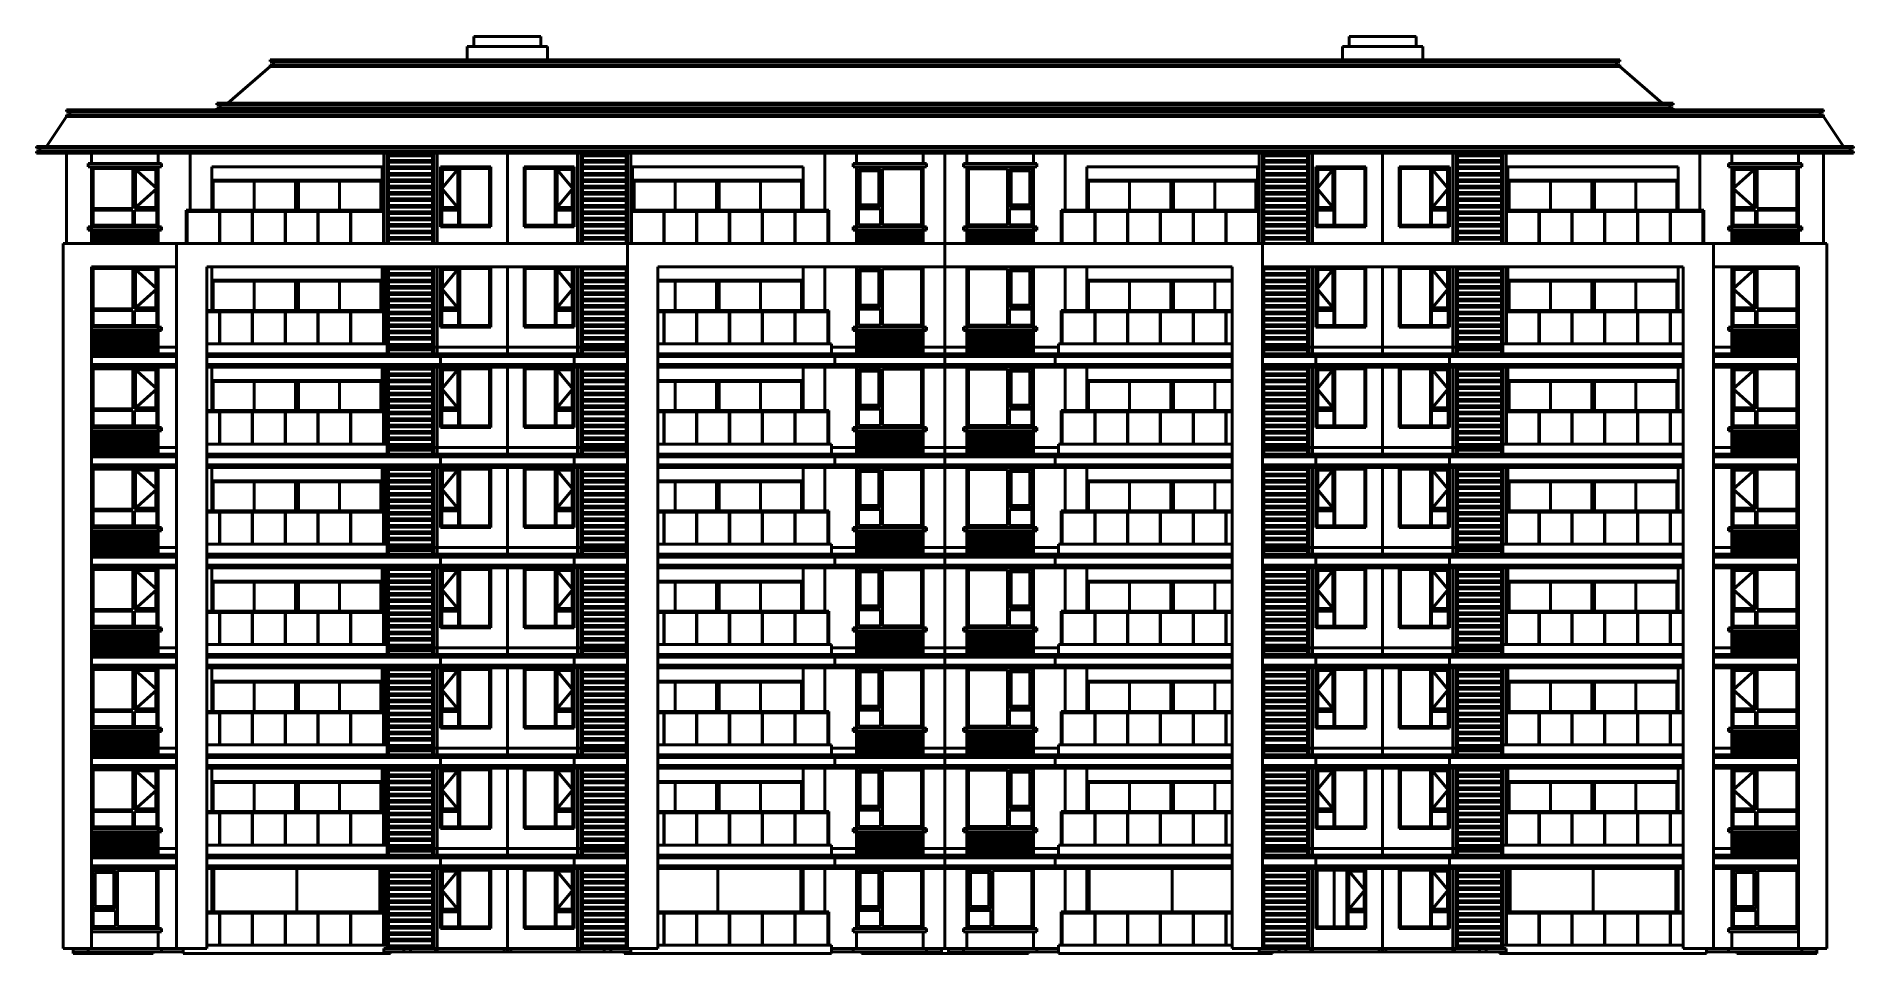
# Model space of a CAD drawing. Header units: millimetres. Extents: x 342 to 54742, y 308 to 27758.
import ezdxf

# ---------------------------------------------------------------- set-up
doc = ezdxf.new("R2010")
doc.units = ezdxf.units.MM
doc.layers.add('AE-ELEV-3', color=252, linetype='Continuous')
doc.layers.add('AE-ELEV-4', color=251, linetype='Continuous')

msp = doc.modelspace()

# ---------------------------------------------------------------- linework, layer by layer
at = {"layer": 'AE-ELEV-3', "color": 252, "linetype": 'Continuous', "lineweight": 50}
for p, q in [((13442, 27458), (13442, 27758)), ((13442, 27758), (15442, 27758)), ((15442, 27458), (15442, 27758)), ((39642, 27458), (39642, 27758)), ((39642, 27758), (41642, 27758)), ((41642, 27458), (41642, 27758)), ((13242, 27058), (13242, 27458)), ((13242, 27458), (15642, 27458)), ((15642, 27058), (15642, 27458)), ((39442, 27058), (39442, 27458)), ((39442, 27458), (41842, 27458)), ((41842, 27058), (41842, 27458)), ((6073, 25758), (7342, 26858)), ((7342, 27008), (7342, 27058)), ((7342, 27058), (47742, 27058)), ((7342, 27008), (47742, 27008)), ((7342, 26858), (7342, 26908)), ((7342, 26908), (47742, 26908)), ((7342, 26858), (47742, 26858)), ((7442, 26908), (7442, 27008)), ((47642, 26908), (47642, 27008)), ((47742, 27008), (47742, 27058)), ((47742, 26858), (47742, 26908)), ((47742, 26858), (49011, 25758)), ((5742, 25708), (5742, 25758)), ((5742, 25758), (49342, 25758)), ((5742, 25708), (49342, 25708)), ((5742, 25558), (5742, 25608)), ((5742, 25608), (49342, 25608)), ((5842, 25608), (5842, 25708)), ((49242, 25608), (49242, 25708)), ((49342, 25708), (49342, 25758)), ((49342, 25558), (49342, 25608)), ((642, 24458), (1242, 25358)), ((1242, 25508), (1242, 25558)), ((1242, 25558), (5742, 25558)), ((1242, 25508), (53842, 25508)), ((1242, 25358), (1242, 25408)), ((1242, 25408), (53842, 25408)), ((1242, 25358), (53842, 25358)), ((1242, 25358), (53842, 25358)), ((1342, 25408), (1342, 25508)), ((5742, 25558), (49342, 25558)), ((49342, 25558), (53842, 25558)), ((53742, 25408), (53742, 25508)), ((53842, 25508), (53842, 25558)), ((53842, 25358), (53842, 25408)), ((54442, 24458), (53842, 25358)), ((342, 24408), (342, 24458)), ((342, 24458), (54742, 24458)), ((342, 24408), (54742, 24408)), ((342, 24258), (342, 24308)), ((342, 24308), (54742, 24308)), ((342, 24258), (54742, 24258)), ((442, 24308), (442, 24408)), ((1242, 21558), (1242, 24258)), ((1892, 23858), (1892, 23958)), ((1892, 23958), (1992, 23958)), ((1892, 23958), (4092, 23958)), ((1992, 23958), (1992, 24258)), ((3992, 23958), (3992, 24258)), ((3992, 23958), (4092, 23958)), ((4092, 23858), (4092, 23958)), ((4942, 22558), (4942, 24258)), ((10742, 21558), (10742, 24258)), ((10842, 21558), (10842, 24258)), ((12242, 21558), (12242, 24258)), ((12342, 21558), (12342, 24258)), ((14442, 21558), (14442, 24258)), ((14442, 22058), (14442, 24258)), ((16542, 21558), (16542, 24258)), ((16642, 21558), (16642, 24258)), ((18042, 21558), (18042, 24258)), ((18142, 21558), (18142, 24258)), ((23942, 22558), (23942, 24258)), ((24792, 23858), (24792, 23958)), ((24792, 23958), (24892, 23958)), ((24792, 23958), (26992, 23958)), ((24892, 23958), (24892, 24258)), ((26892, 23958), (26892, 24258)), ((26892, 23958), (26992, 23958)), ((26992, 23858), (26992, 23958)), ((27542, 21558), (27542, 24258)), ((27542, 21558), (27542, 24258)), ((28092, 23858), (28092, 23958)), ((28092, 23958), (28192, 23958)), ((28092, 23958), (30292, 23958)), ((28192, 23958), (28192, 24258)), ((30192, 23958), (30192, 24258)), ((30192, 23958), (30292, 23958)), ((30292, 23858), (30292, 23958)), ((31142, 22558), (31142, 24258)), ((36942, 21558), (36942, 24258)), ((37042, 21558), (37042, 24258)), ((38442, 21558), (38442, 24258)), ((38542, 21558), (38542, 24258)), ((40642, 22058), (40642, 24258)), ((40642, 21558), (40642, 24258)), ((42742, 21558), (42742, 24258)), ((42842, 21558), (42842, 24258)), ((44242, 21558), (44242, 24258)), ((44342, 21558), (44342, 24258)), ((50142, 22558), (50142, 24258)), ((50992, 23858), (50992, 23958)), ((50992, 23958), (51092, 23958)), ((50992, 23958), (53192, 23958)), ((51092, 23958), (51092, 24258)), ((53092, 23958), (53092, 24258)), ((53092, 23958), (53192, 23958)), ((53192, 23858), (53192, 23958)), ((53842, 21558), (53842, 24258)), ((54642, 24308), (54642, 24408)), ((54742, 24408), (54742, 24458)), ((54742, 24258), (54742, 24308)), ((1892, 23858), (1992, 23858)), ((1892, 23858), (4092, 23858)), ((1992, 22058), (1992, 23858)), ((3992, 22058), (3992, 23858)), ((3992, 23858), (4092, 23858)), ((5592, 22558), (5592, 23858)), ((5592, 23858), (10692, 23858)), ((10692, 22558), (10692, 23858)), ((12442, 22058), (12442, 23858)), ((12442, 23858), (13942, 23858)), ((12992, 22058), (12992, 23858)), ((13942, 22058), (13942, 23858)), ((14942, 22058), (14942, 23858)), ((14942, 23858), (16442, 23858)), ((15892, 22058), (15892, 23858)), ((16442, 22058), (16442, 23858)), ((18192, 22558), (18192, 23858)), ((18192, 23858), (23292, 23858)), ((23292, 22558), (23292, 23858)), ((24792, 23858), (24892, 23858)), ((24792, 23858), (26992, 23858)), ((24892, 22058), (24892, 23858)), ((26892, 22058), (26892, 23858)), ((26892, 23858), (26992, 23858)), ((28092, 23858), (28192, 23858)), ((28092, 23858), (30292, 23858)), ((28192, 22058), (28192, 23858)), ((30192, 22058), (30192, 23858)), ((30192, 23858), (30292, 23858)), ((31792, 22558), (31792, 23858)), ((31792, 23858), (36892, 23858)), ((36892, 22558), (36892, 23858)), ((38642, 22058), (38642, 23858)), ((38642, 23858), (40142, 23858)), ((39192, 22058), (39192, 23858)), ((40142, 22058), (40142, 23858)), ((41142, 22058), (41142, 23858)), ((41142, 23858), (42642, 23858)), ((42092, 22058), (42092, 23858)), ((42642, 22058), (42642, 23858)), ((44392, 22558), (44392, 23858)), ((44392, 23858), (49492, 23858)), ((49492, 22558), (49492, 23858)), ((50992, 23858), (51092, 23858)), ((50992, 23858), (53192, 23858)), ((51092, 22058), (51092, 23858)), ((53092, 22058), (53092, 23858)), ((53092, 23858), (53192, 23858)), ((1892, 21958), (1892, 22058)), ((1892, 22058), (1992, 22058)), ((1892, 22058), (4092, 22058)), ((1892, 21958), (1992, 21958)), ((1892, 21958), (4092, 21958)), ((1992, 21958), (1992, 22058)), ((1992, 21958), (1992, 22058)), ((1992, 21958), (1992, 22058)), ((1992, 21958), (1992, 22058)), ((1992, 22058), (3992, 22058)), ((1992, 22058), (3992, 22058)), ((1992, 22058), (3992, 22058)), ((1992, 22058), (3992, 22058)), ((1992, 21558), (1992, 21958)), ((1992, 21958), (3992, 21958)), ((1992, 21958), (3992, 21958)), ((1992, 21958), (3992, 21958)), ((1992, 21958), (3992, 21958)), ((1992, 21918), (1992, 21948)), ((1992, 21918), (1992, 21948)), ((1992, 21918), (1992, 21948)), ((1992, 21918), (1992, 21948)), ((1992, 21948), (3992, 21948)), ((1992, 21948), (3992, 21948)), ((1992, 21948), (3992, 21948)), ((1992, 21948), (3992, 21948)), ((1992, 21918), (3992, 21918)), ((1992, 21918), (3992, 21918)), ((1992, 21918), (3992, 21918)), ((1992, 21918), (3992, 21918)), ((1992, 21858), (1992, 21888)), ((1992, 21858), (1992, 21888)), ((1992, 21858), (1992, 21888)), ((1992, 21858), (1992, 21888)), ((1992, 21888), (3992, 21888)), ((1992, 21888), (3992, 21888)), ((1992, 21888), (3992, 21888)), ((1992, 21888), (3992, 21888)), ((1992, 21858), (3992, 21858)), ((1992, 21858), (3992, 21858)), ((1992, 21858), (3992, 21858)), ((1992, 21858), (3992, 21858)), ((1992, 21798), (1992, 21828)), ((1992, 21798), (1992, 21828)), ((1992, 21798), (1992, 21828)), ((1992, 21798), (1992, 21828)), ((1992, 21828), (3992, 21828)), ((1992, 21828), (3992, 21828)), ((1992, 21828), (3992, 21828)), ((1992, 21828), (3992, 21828)), ((1992, 21798), (3992, 21798)), ((1992, 21798), (3992, 21798)), ((1992, 21798), (3992, 21798)), ((1992, 21798), (3992, 21798)), ((1992, 21738), (1992, 21768)), ((1992, 21738), (1992, 21768)), ((1992, 21738), (1992, 21768)), ((1992, 21738), (1992, 21768)), ((1992, 21768), (3992, 21768)), ((1992, 21768), (3992, 21768)), ((1992, 21768), (3992, 21768)), ((1992, 21768), (3992, 21768)), ((3992, 21958), (3992, 22058)), ((3992, 21958), (3992, 22058)), ((3992, 21958), (3992, 22058)), ((3992, 21958), (3992, 22058)), ((3992, 22058), (4092, 22058)), ((3992, 21558), (3992, 21958)), ((3992, 21958), (4092, 21958)), ((3992, 21918), (3992, 21948)), ((3992, 21918), (3992, 21948)), ((3992, 21918), (3992, 21948)), ((3992, 21918), (3992, 21948)), ((3992, 21858), (3992, 21888)), ((3992, 21858), (3992, 21888)), ((3992, 21858), (3992, 21888)), ((3992, 21858), (3992, 21888)), ((3992, 21798), (3992, 21828)), ((3992, 21798), (3992, 21828)), ((3992, 21798), (3992, 21828)), ((3992, 21798), (3992, 21828)), ((3992, 21738), (3992, 21768)), ((3992, 21738), (3992, 21768)), ((3992, 21738), (3992, 21768)), ((3992, 21738), (3992, 21768)), ((4092, 21958), (4092, 22058)), ((12442, 22058), (13942, 22058)), ((14442, 21558), (14442, 22058)), ((14942, 22058), (16442, 22058)), ((24792, 21958), (24792, 22058)), ((24792, 22058), (24892, 22058)), ((24792, 22058), (26992, 22058)), ((24792, 21958), (24892, 21958)), ((24792, 21958), (26992, 21958)), ((24892, 21958), (24892, 22058)), ((24892, 21958), (24892, 22058)), ((24892, 21958), (24892, 22058)), ((24892, 21958), (24892, 22058)), ((24892, 22058), (26892, 22058)), ((24892, 22058), (26892, 22058)), ((24892, 22058), (26892, 22058)), ((24892, 22058), (26892, 22058)), ((24892, 21558), (24892, 21958)), ((24892, 21958), (26892, 21958)), ((24892, 21958), (26892, 21958)), ((24892, 21958), (26892, 21958)), ((24892, 21958), (26892, 21958)), ((24892, 21918), (24892, 21948)), ((24892, 21918), (24892, 21948)), ((24892, 21918), (24892, 21948)), ((24892, 21918), (24892, 21948)), ((24892, 21948), (26892, 21948)), ((24892, 21948), (26892, 21948)), ((24892, 21948), (26892, 21948)), ((24892, 21948), (26892, 21948)), ((24892, 21918), (26892, 21918)), ((24892, 21918), (26892, 21918)), ((24892, 21918), (26892, 21918)), ((24892, 21918), (26892, 21918)), ((24892, 21858), (24892, 21888)), ((24892, 21858), (24892, 21888)), ((24892, 21858), (24892, 21888)), ((24892, 21858), (24892, 21888)), ((24892, 21888), (26892, 21888)), ((24892, 21888), (26892, 21888)), ((24892, 21888), (26892, 21888)), ((24892, 21888), (26892, 21888)), ((24892, 21858), (26892, 21858)), ((24892, 21858), (26892, 21858)), ((24892, 21858), (26892, 21858)), ((24892, 21858), (26892, 21858)), ((24892, 21798), (24892, 21828)), ((24892, 21798), (24892, 21828)), ((24892, 21798), (24892, 21828)), ((24892, 21798), (24892, 21828)), ((24892, 21828), (26892, 21828)), ((24892, 21828), (26892, 21828)), ((24892, 21828), (26892, 21828)), ((24892, 21828), (26892, 21828)), ((24892, 21798), (26892, 21798)), ((24892, 21798), (26892, 21798)), ((24892, 21798), (26892, 21798)), ((24892, 21798), (26892, 21798)), ((24892, 21738), (24892, 21768)), ((24892, 21738), (24892, 21768)), ((24892, 21738), (24892, 21768)), ((24892, 21738), (24892, 21768)), ((24892, 21768), (26892, 21768)), ((24892, 21768), (26892, 21768)), ((24892, 21768), (26892, 21768)), ((24892, 21768), (26892, 21768)), ((26892, 21958), (26892, 22058)), ((26892, 21958), (26892, 22058)), ((26892, 21958), (26892, 22058)), ((26892, 21958), (26892, 22058)), ((26892, 22058), (26992, 22058)), ((26892, 21558), (26892, 21958)), ((26892, 21958), (26992, 21958)), ((26892, 21918), (26892, 21948)), ((26892, 21918), (26892, 21948)), ((26892, 21918), (26892, 21948)), ((26892, 21918), (26892, 21948)), ((26892, 21858), (26892, 21888)), ((26892, 21858), (26892, 21888)), ((26892, 21858), (26892, 21888)), ((26892, 21858), (26892, 21888)), ((26892, 21798), (26892, 21828)), ((26892, 21798), (26892, 21828)), ((26892, 21798), (26892, 21828)), ((26892, 21798), (26892, 21828)), ((26892, 21738), (26892, 21768)), ((26892, 21738), (26892, 21768)), ((26892, 21738), (26892, 21768)), ((26892, 21738), (26892, 21768)), ((26992, 21958), (26992, 22058)), ((28092, 21958), (28092, 22058)), ((28092, 22058), (28192, 22058)), ((28092, 22058), (30292, 22058)), ((28092, 21958), (28192, 21958)), ((28092, 21958), (30292, 21958)), ((28192, 21958), (28192, 22058)), ((28192, 21958), (28192, 22058)), ((28192, 21958), (28192, 22058)), ((28192, 21958), (28192, 22058)), ((28192, 22058), (30192, 22058)), ((28192, 22058), (30192, 22058)), ((28192, 22058), (30192, 22058)), ((28192, 22058), (30192, 22058)), ((28192, 21558), (28192, 21958)), ((28192, 21958), (30192, 21958)), ((28192, 21958), (30192, 21958)), ((28192, 21958), (30192, 21958)), ((28192, 21958), (30192, 21958)), ((28192, 21918), (28192, 21948)), ((28192, 21918), (28192, 21948)), ((28192, 21918), (28192, 21948)), ((28192, 21918), (28192, 21948)), ((28192, 21948), (30192, 21948)), ((28192, 21948), (30192, 21948)), ((28192, 21948), (30192, 21948)), ((28192, 21948), (30192, 21948)), ((28192, 21918), (30192, 21918)), ((28192, 21918), (30192, 21918)), ((28192, 21918), (30192, 21918)), ((28192, 21918), (30192, 21918)), ((28192, 21858), (28192, 21888)), ((28192, 21858), (28192, 21888)), ((28192, 21858), (28192, 21888)), ((28192, 21858), (28192, 21888)), ((28192, 21888), (30192, 21888)), ((28192, 21888), (30192, 21888)), ((28192, 21888), (30192, 21888)), ((28192, 21888), (30192, 21888)), ((28192, 21858), (30192, 21858)), ((28192, 21858), (30192, 21858)), ((28192, 21858), (30192, 21858)), ((28192, 21858), (30192, 21858)), ((28192, 21798), (28192, 21828)), ((28192, 21798), (28192, 21828)), ((28192, 21798), (28192, 21828)), ((28192, 21798), (28192, 21828)), ((28192, 21828), (30192, 21828)), ((28192, 21828), (30192, 21828)), ((28192, 21828), (30192, 21828)), ((28192, 21828), (30192, 21828)), ((28192, 21798), (30192, 21798)), ((28192, 21798), (30192, 21798)), ((28192, 21798), (30192, 21798)), ((28192, 21798), (30192, 21798)), ((28192, 21738), (28192, 21768)), ((28192, 21738), (28192, 21768)), ((28192, 21738), (28192, 21768)), ((28192, 21738), (28192, 21768)), ((28192, 21768), (30192, 21768)), ((28192, 21768), (30192, 21768)), ((28192, 21768), (30192, 21768)), ((28192, 21768), (30192, 21768)), ((30192, 21958), (30192, 22058)), ((30192, 21958), (30192, 22058)), ((30192, 21958), (30192, 22058)), ((30192, 21958), (30192, 22058)), ((30192, 22058), (30292, 22058)), ((30192, 21558), (30192, 21958)), ((30192, 21958), (30292, 21958)), ((30192, 21918), (30192, 21948)), ((30192, 21918), (30192, 21948)), ((30192, 21918), (30192, 21948)), ((30192, 21918), (30192, 21948)), ((30192, 21858), (30192, 21888)), ((30192, 21858), (30192, 21888)), ((30192, 21858), (30192, 21888)), ((30192, 21858), (30192, 21888)), ((30192, 21798), (30192, 21828)), ((30192, 21798), (30192, 21828)), ((30192, 21798), (30192, 21828)), ((30192, 21798), (30192, 21828)), ((30192, 21738), (30192, 21768)), ((30192, 21738), (30192, 21768)), ((30192, 21738), (30192, 21768)), ((30192, 21738), (30192, 21768)), ((30292, 21958), (30292, 22058)), ((38642, 22058), (40142, 22058)), ((40642, 21558), (40642, 22058)), ((41142, 22058), (42642, 22058)), ((50992, 21958), (50992, 22058)), ((50992, 22058), (51092, 22058)), ((50992, 22058), (53192, 22058)), ((50992, 21958), (51092, 21958)), ((50992, 21958), (53192, 21958)), ((51092, 21958), (51092, 22058)), ((51092, 21958), (51092, 22058)), ((51092, 21958), (51092, 22058)), ((51092, 21958), (51092, 22058)), ((51092, 22058), (53092, 22058)), ((51092, 22058), (53092, 22058)), ((51092, 22058), (53092, 22058)), ((51092, 22058), (53092, 22058)), ((51092, 21558), (51092, 21958)), ((51092, 21958), (53092, 21958)), ((51092, 21958), (53092, 21958)), ((51092, 21958), (53092, 21958)), ((51092, 21958), (53092, 21958)), ((51092, 21918), (51092, 21948)), ((51092, 21918), (51092, 21948)), ((51092, 21918), (51092, 21948)), ((51092, 21918), (51092, 21948)), ((51092, 21948), (53092, 21948)), ((51092, 21948), (53092, 21948)), ((51092, 21948), (53092, 21948)), ((51092, 21948), (53092, 21948)), ((51092, 21918), (53092, 21918)), ((51092, 21918), (53092, 21918)), ((51092, 21918), (53092, 21918)), ((51092, 21918), (53092, 21918)), ((51092, 21858), (51092, 21888)), ((51092, 21858), (51092, 21888)), ((51092, 21858), (51092, 21888)), ((51092, 21858), (51092, 21888)), ((51092, 21888), (53092, 21888)), ((51092, 21888), (53092, 21888)), ((51092, 21888), (53092, 21888)), ((51092, 21888), (53092, 21888)), ((51092, 21858), (53092, 21858)), ((51092, 21858), (53092, 21858)), ((51092, 21858), (53092, 21858)), ((51092, 21858), (53092, 21858)), ((51092, 21798), (51092, 21828)), ((51092, 21798), (51092, 21828)), ((51092, 21798), (51092, 21828)), ((51092, 21798), (51092, 21828)), ((51092, 21828), (53092, 21828)), ((51092, 21828), (53092, 21828)), ((51092, 21828), (53092, 21828)), ((51092, 21828), (53092, 21828)), ((51092, 21798), (53092, 21798)), ((51092, 21798), (53092, 21798)), ((51092, 21798), (53092, 21798)), ((51092, 21798), (53092, 21798)), ((51092, 21738), (51092, 21768)), ((51092, 21738), (51092, 21768)), ((51092, 21738), (51092, 21768)), ((51092, 21738), (51092, 21768)), ((51092, 21768), (53092, 21768)), ((51092, 21768), (53092, 21768)), ((51092, 21768), (53092, 21768)), ((51092, 21768), (53092, 21768)), ((53092, 21958), (53092, 22058)), ((53092, 21958), (53092, 22058)), ((53092, 21958), (53092, 22058)), ((53092, 21958), (53092, 22058)), ((53092, 22058), (53192, 22058)), ((53092, 21558), (53092, 21958)), ((53092, 21958), (53192, 21958)), ((53092, 21918), (53092, 21948)), ((53092, 21918), (53092, 21948)), ((53092, 21918), (53092, 21948)), ((53092, 21918), (53092, 21948)), ((53092, 21858), (53092, 21888)), ((53092, 21858), (53092, 21888)), ((53092, 21858), (53092, 21888)), ((53092, 21858), (53092, 21888)), ((53092, 21798), (53092, 21828)), ((53092, 21798), (53092, 21828)), ((53092, 21798), (53092, 21828)), ((53092, 21798), (53092, 21828)), ((53092, 21738), (53092, 21768)), ((53092, 21738), (53092, 21768)), ((53092, 21738), (53092, 21768)), ((53092, 21738), (53092, 21768)), ((53192, 21958), (53192, 22058)), ((1142, 458), (1142, 21558)), ((1142, 21558), (4542, 21558)), ((1992, 21738), (3992, 21738)), ((1992, 21738), (3992, 21738)), ((1992, 21738), (3992, 21738)), ((1992, 21738), (3992, 21738)), ((1992, 21678), (1992, 21708)), ((1992, 21678), (1992, 21708)), ((1992, 21678), (1992, 21708)), ((1992, 21678), (1992, 21708)), ((1992, 21708), (3992, 21708)), ((1992, 21708), (3992, 21708)), ((1992, 21708), (3992, 21708)), ((1992, 21708), (3992, 21708)), ((1992, 21678), (3992, 21678)), ((1992, 21678), (3992, 21678)), ((1992, 21678), (3992, 21678)), ((1992, 21678), (3992, 21678)), ((1992, 21618), (1992, 21648)), ((1992, 21618), (1992, 21648)), ((1992, 21618), (1992, 21648)), ((1992, 21618), (1992, 21648)), ((1992, 21648), (3992, 21648)), ((1992, 21648), (3992, 21648)), ((1992, 21648), (3992, 21648)), ((1992, 21648), (3992, 21648)), ((1992, 21618), (3992, 21618)), ((1992, 21618), (3992, 21618)), ((1992, 21618), (3992, 21618)), ((1992, 21618), (3992, 21618)), ((1992, 21558), (1992, 21588)), ((1992, 21558), (1992, 21588)), ((1992, 21558), (1992, 21588)), ((1992, 21558), (1992, 21588)), ((1992, 21588), (3992, 21588)), ((1992, 21588), (3992, 21588)), ((1992, 21588), (3992, 21588)), ((1992, 21588), (3992, 21588)), ((3992, 21678), (3992, 21708)), ((3992, 21678), (3992, 21708)), ((3992, 21678), (3992, 21708)), ((3992, 21678), (3992, 21708)), ((3992, 21618), (3992, 21648)), ((3992, 21618), (3992, 21648)), ((3992, 21618), (3992, 21648)), ((3992, 21618), (3992, 21648)), ((3992, 21558), (3992, 21588)), ((3992, 21558), (3992, 21588)), ((3992, 21558), (3992, 21588)), ((3992, 21558), (3992, 21588)), ((4542, 458), (4542, 21558)), ((4542, 21558), (18042, 21558)), ((18042, 20858), (18042, 21558)), ((18042, 458), (18042, 21558)), ((18042, 21558), (27542, 21558)), ((24892, 21738), (26892, 21738)), ((24892, 21738), (26892, 21738)), ((24892, 21738), (26892, 21738)), ((24892, 21738), (26892, 21738)), ((24892, 21678), (24892, 21708)), ((24892, 21678), (24892, 21708)), ((24892, 21678), (24892, 21708)), ((24892, 21678), (24892, 21708)), ((24892, 21708), (26892, 21708)), ((24892, 21708), (26892, 21708)), ((24892, 21708), (26892, 21708)), ((24892, 21708), (26892, 21708)), ((24892, 21678), (26892, 21678)), ((24892, 21678), (26892, 21678)), ((24892, 21678), (26892, 21678)), ((24892, 21678), (26892, 21678)), ((24892, 21618), (24892, 21648)), ((24892, 21618), (24892, 21648)), ((24892, 21618), (24892, 21648)), ((24892, 21618), (24892, 21648)), ((24892, 21648), (26892, 21648)), ((24892, 21648), (26892, 21648)), ((24892, 21648), (26892, 21648)), ((24892, 21648), (26892, 21648)), ((24892, 21618), (26892, 21618)), ((24892, 21618), (26892, 21618)), ((24892, 21618), (26892, 21618)), ((24892, 21618), (26892, 21618)), ((24892, 21558), (24892, 21588)), ((24892, 21558), (24892, 21588)), ((24892, 21558), (24892, 21588)), ((24892, 21558), (24892, 21588)), ((24892, 21588), (26892, 21588)), ((24892, 21588), (26892, 21588)), ((24892, 21588), (26892, 21588)), ((24892, 21588), (26892, 21588)), ((26892, 21678), (26892, 21708)), ((26892, 21678), (26892, 21708)), ((26892, 21678), (26892, 21708)), ((26892, 21678), (26892, 21708)), ((26892, 21618), (26892, 21648)), ((26892, 21618), (26892, 21648)), ((26892, 21618), (26892, 21648)), ((26892, 21618), (26892, 21648)), ((26892, 21558), (26892, 21588)), ((26892, 21558), (26892, 21588)), ((26892, 21558), (26892, 21588)), ((26892, 21558), (26892, 21588)), ((27542, 20858), (27542, 21558)), ((27542, 20858), (27542, 21558)), ((27542, 21558), (37042, 21558)), ((28192, 21738), (30192, 21738)), ((28192, 21738), (30192, 21738)), ((28192, 21738), (30192, 21738)), ((28192, 21738), (30192, 21738)), ((28192, 21678), (28192, 21708)), ((28192, 21678), (28192, 21708)), ((28192, 21678), (28192, 21708)), ((28192, 21678), (28192, 21708)), ((28192, 21708), (30192, 21708)), ((28192, 21708), (30192, 21708)), ((28192, 21708), (30192, 21708)), ((28192, 21708), (30192, 21708)), ((28192, 21678), (30192, 21678)), ((28192, 21678), (30192, 21678)), ((28192, 21678), (30192, 21678)), ((28192, 21678), (30192, 21678)), ((28192, 21618), (28192, 21648)), ((28192, 21618), (28192, 21648)), ((28192, 21618), (28192, 21648)), ((28192, 21618), (28192, 21648)), ((28192, 21648), (30192, 21648)), ((28192, 21648), (30192, 21648)), ((28192, 21648), (30192, 21648)), ((28192, 21648), (30192, 21648)), ((28192, 21618), (30192, 21618)), ((28192, 21618), (30192, 21618)), ((28192, 21618), (30192, 21618)), ((28192, 21618), (30192, 21618)), ((28192, 21558), (28192, 21588)), ((28192, 21558), (28192, 21588)), ((28192, 21558), (28192, 21588)), ((28192, 21558), (28192, 21588)), ((28192, 21588), (30192, 21588)), ((28192, 21588), (30192, 21588)), ((28192, 21588), (30192, 21588)), ((28192, 21588), (30192, 21588)), ((30192, 21678), (30192, 21708)), ((30192, 21678), (30192, 21708)), ((30192, 21678), (30192, 21708)), ((30192, 21678), (30192, 21708)), ((30192, 21618), (30192, 21648)), ((30192, 21618), (30192, 21648)), ((30192, 21618), (30192, 21648)), ((30192, 21618), (30192, 21648)), ((30192, 21558), (30192, 21588)), ((30192, 21558), (30192, 21588)), ((30192, 21558), (30192, 21588)), ((30192, 21558), (30192, 21588)), ((37042, 20858), (37042, 21558)), ((37042, 458), (37042, 21558)), ((37042, 21558), (50542, 21558)), ((50542, 458), (50542, 21558)), ((50542, 21558), (53942, 21558)), ((51092, 21738), (53092, 21738)), ((51092, 21738), (53092, 21738)), ((51092, 21738), (53092, 21738)), ((51092, 21738), (53092, 21738)), ((51092, 21678), (51092, 21708)), ((51092, 21678), (51092, 21708)), ((51092, 21678), (51092, 21708)), ((51092, 21678), (51092, 21708)), ((51092, 21708), (53092, 21708)), ((51092, 21708), (53092, 21708)), ((51092, 21708), (53092, 21708)), ((51092, 21708), (53092, 21708)), ((51092, 21678), (53092, 21678)), ((51092, 21678), (53092, 21678)), ((51092, 21678), (53092, 21678)), ((51092, 21678), (53092, 21678)), ((51092, 21618), (51092, 21648)), ((51092, 21618), (51092, 21648)), ((51092, 21618), (51092, 21648)), ((51092, 21618), (51092, 21648)), ((51092, 21648), (53092, 21648)), ((51092, 21648), (53092, 21648)), ((51092, 21648), (53092, 21648)), ((51092, 21648), (53092, 21648)), ((51092, 21618), (53092, 21618)), ((51092, 21618), (53092, 21618)), ((51092, 21618), (53092, 21618)), ((51092, 21618), (53092, 21618)), ((51092, 21558), (51092, 21588)), ((51092, 21558), (51092, 21588)), ((51092, 21558), (51092, 21588)), ((51092, 21558), (51092, 21588)), ((51092, 21588), (53092, 21588)), ((51092, 21588), (53092, 21588)), ((51092, 21588), (53092, 21588)), ((51092, 21588), (53092, 21588)), ((53092, 21678), (53092, 21708)), ((53092, 21678), (53092, 21708)), ((53092, 21678), (53092, 21708)), ((53092, 21678), (53092, 21708)), ((53092, 21618), (53092, 21648)), ((53092, 21618), (53092, 21648)), ((53092, 21618), (53092, 21648)), ((53092, 21618), (53092, 21648)), ((53092, 21558), (53092, 21588)), ((53092, 21558), (53092, 21588)), ((53092, 21558), (53092, 21588)), ((53092, 21558), (53092, 21588)), ((53942, 458), (53942, 21558)), ((1992, 458), (1992, 20858)), ((1992, 20858), (4542, 20858)), ((3992, 19058), (3992, 20858)), ((5442, 458), (5442, 20858)), ((5442, 20858), (18042, 20858)), ((5592, 19558), (5592, 20858)), ((10692, 19558), (10692, 20858)), ((10742, 19558), (10742, 20858)), ((10767, 18558), (10767, 20858)), ((10842, 18558), (10842, 20858)), ((12242, 18458), (12242, 20858)), ((12342, 18458), (12342, 20858)), ((12442, 19058), (12442, 20858)), ((12992, 19058), (12992, 20858)), ((13942, 19058), (13942, 20858)), ((14442, 18458), (14442, 20858)), ((14442, 19058), (14442, 20858)), ((14942, 19058), (14942, 20858)), ((15892, 19058), (15892, 20858)), ((16442, 19058), (16442, 20858)), ((16542, 18458), (16542, 20858)), ((16642, 18458), (16642, 20858)), ((18942, 458), (18942, 20858)), ((18942, 20858), (27542, 20858)), ((23292, 19558), (23292, 20858)), ((23942, 19558), (23942, 20858)), ((24892, 19058), (24892, 20858)), ((26892, 19058), (26892, 20858)), ((27542, 18458), (27542, 20858)), ((27542, 18458), (27542, 20858)), ((27542, 20858), (36142, 20858)), ((28192, 19058), (28192, 20858)), ((30192, 19058), (30192, 20858)), ((31142, 19558), (31142, 20858)), ((31792, 19558), (31792, 20858)), ((36142, 458), (36142, 20858)), ((37042, 20858), (49642, 20858)), ((38442, 18458), (38442, 20858)), ((38542, 18458), (38542, 20858)), ((38642, 19058), (38642, 20858)), ((39192, 19058), (39192, 20858)), ((40142, 19058), (40142, 20858)), ((40642, 19058), (40642, 20858)), ((40642, 18458), (40642, 20858)), ((41142, 19058), (41142, 20858)), ((42092, 19058), (42092, 20858)), ((42642, 19058), (42642, 20858)), ((42742, 18458), (42742, 20858)), ((42842, 18458), (42842, 20858)), ((44242, 18558), (44242, 20858)), ((44342, 18558), (44342, 20858)), ((44392, 19558), (44392, 20858)), ((49492, 19558), (49492, 20858)), ((49642, 458), (49642, 20858)), ((50542, 20858), (53092, 20858)), ((51092, 19058), (51092, 20858)), ((53092, 458), (53092, 20858)), ((1992, 19058), (3992, 19058)), ((1992, 19058), (3992, 19058)), ((1992, 19058), (3992, 19058)), ((1992, 19058), (3992, 19058)), ((1992, 19058), (4092, 19058)), ((3992, 18958), (3992, 19058)), ((3992, 18958), (3992, 19058)), ((3992, 18958), (3992, 19058)), ((3992, 18958), (3992, 19058)), ((3992, 19058), (4092, 19058)), ((4092, 18958), (4092, 19058)), ((12442, 19058), (13942, 19058)), ((14442, 18458), (14442, 19058)), ((14942, 19058), (16442, 19058)), ((24792, 18958), (24792, 19058)), ((24792, 19058), (24892, 19058)), ((24792, 19058), (26992, 19058)), ((24892, 18958), (24892, 19058)), ((24892, 18958), (24892, 19058)), ((24892, 18958), (24892, 19058)), ((24892, 18958), (24892, 19058)), ((24892, 19058), (26892, 19058)), ((24892, 19058), (26892, 19058)), ((24892, 19058), (26892, 19058)), ((24892, 19058), (26892, 19058)), ((26892, 18958), (26892, 19058)), ((26892, 18958), (26892, 19058)), ((26892, 18958), (26892, 19058)), ((26892, 18958), (26892, 19058)), ((26892, 19058), (26992, 19058)), ((26992, 18958), (26992, 19058)), ((28092, 18958), (28092, 19058)), ((28092, 19058), (28192, 19058)), ((28092, 19058), (30292, 19058)), ((28192, 18958), (28192, 19058)), ((28192, 18958), (28192, 19058)), ((28192, 18958), (28192, 19058)), ((28192, 18958), (28192, 19058)), ((28192, 19058), (30192, 19058)), ((28192, 19058), (30192, 19058)), ((28192, 19058), (30192, 19058)), ((28192, 19058), (30192, 19058)), ((30192, 18958), (30192, 19058)), ((30192, 18958), (30192, 19058)), ((30192, 18958), (30192, 19058)), ((30192, 18958), (30192, 19058)), ((30192, 19058), (30292, 19058)), ((30292, 18958), (30292, 19058)), ((38642, 19058), (40142, 19058)), ((40642, 18458), (40642, 19058)), ((41142, 19058), (42642, 19058)), ((50992, 18958), (50992, 19058)), ((50992, 19058), (51092, 19058)), ((50992, 19058), (53092, 19058)), ((51092, 18958), (51092, 19058)), ((51092, 18958), (51092, 19058)), ((51092, 18958), (51092, 19058)), ((51092, 18958), (51092, 19058)), ((51092, 19058), (53092, 19058)), ((51092, 19058), (53092, 19058)), ((51092, 19058), (53092, 19058)), ((51092, 19058), (53092, 19058)), ((1992, 18958), (3992, 18958)), ((1992, 18958), (3992, 18958)), ((1992, 18958), (3992, 18958)), ((1992, 18958), (3992, 18958)), ((1992, 18958), (4092, 18958)), ((1992, 18948), (3992, 18948)), ((1992, 18948), (3992, 18948)), ((1992, 18948), (3992, 18948)), ((1992, 18948), (3992, 18948)), ((1992, 18918), (3992, 18918)), ((1992, 18918), (3992, 18918)), ((1992, 18918), (3992, 18918)), ((1992, 18918), (3992, 18918)), ((1992, 18888), (3992, 18888)), ((1992, 18888), (3992, 18888)), ((1992, 18888), (3992, 18888)), ((1992, 18888), (3992, 18888)), ((1992, 18858), (3992, 18858)), ((1992, 18858), (3992, 18858)), ((1992, 18858), (3992, 18858)), ((1992, 18858), (3992, 18858)), ((1992, 18828), (3992, 18828)), ((1992, 18828), (3992, 18828)), ((1992, 18828), (3992, 18828)), ((1992, 18828), (3992, 18828)), ((1992, 18798), (3992, 18798)), ((1992, 18798), (3992, 18798)), ((1992, 18798), (3992, 18798)), ((1992, 18798), (3992, 18798)), ((1992, 18768), (3992, 18768)), ((1992, 18768), (3992, 18768)), ((1992, 18768), (3992, 18768)), ((1992, 18768), (3992, 18768)), ((1992, 18738), (3992, 18738)), ((1992, 18738), (3992, 18738)), ((1992, 18738), (3992, 18738)), ((1992, 18738), (3992, 18738)), ((1992, 18708), (3992, 18708)), ((1992, 18708), (3992, 18708)), ((1992, 18708), (3992, 18708)), ((1992, 18708), (3992, 18708)), ((1992, 18678), (3992, 18678)), ((1992, 18678), (3992, 18678)), ((1992, 18678), (3992, 18678)), ((1992, 18678), (3992, 18678)), ((1992, 18648), (3992, 18648)), ((1992, 18648), (3992, 18648)), ((1992, 18648), (3992, 18648)), ((1992, 18648), (3992, 18648)), ((1992, 18618), (3992, 18618)), ((1992, 18618), (3992, 18618)), ((1992, 18618), (3992, 18618)), ((1992, 18618), (3992, 18618)), ((1992, 18588), (3992, 18588)), ((1992, 18588), (3992, 18588)), ((1992, 18588), (3992, 18588)), ((1992, 18588), (3992, 18588)), ((1992, 18558), (3992, 18558)), ((1992, 18558), (3992, 18558)), ((1992, 18558), (3992, 18558)), ((1992, 18558), (3992, 18558)), ((1992, 18528), (3992, 18528)), ((1992, 18528), (3992, 18528)), ((1992, 18528), (3992, 18528)), ((1992, 18528), (3992, 18528)), ((1992, 18498), (3992, 18498)), ((1992, 18498), (3992, 18498)), ((1992, 18498), (3992, 18498)), ((1992, 18498), (3992, 18498)), ((3992, 18458), (3992, 18958)), ((3992, 18958), (4092, 18958)), ((3992, 18918), (3992, 18948)), ((3992, 18918), (3992, 18948)), ((3992, 18918), (3992, 18948)), ((3992, 18918), (3992, 18948)), ((3992, 18858), (3992, 18888)), ((3992, 18858), (3992, 18888)), ((3992, 18858), (3992, 18888)), ((3992, 18858), (3992, 18888)), ((3992, 18798), (3992, 18828)), ((3992, 18798), (3992, 18828)), ((3992, 18798), (3992, 18828)), ((3992, 18798), (3992, 18828)), ((3992, 18738), (3992, 18768)), ((3992, 18738), (3992, 18768)), ((3992, 18738), (3992, 18768)), ((3992, 18738), (3992, 18768)), ((3992, 18678), (3992, 18708)), ((3992, 18678), (3992, 18708)), ((3992, 18678), (3992, 18708)), ((3992, 18678), (3992, 18708)), ((3992, 18618), (3992, 18648)), ((3992, 18618), (3992, 18648)), ((3992, 18618), (3992, 18648)), ((3992, 18618), (3992, 18648)), ((3992, 18558), (3992, 18588)), ((3992, 18558), (3992, 18588)), ((3992, 18558), (3992, 18588)), ((3992, 18558), (3992, 18588)), ((3992, 18498), (3992, 18528)), ((3992, 18498), (3992, 18528)), ((3992, 18498), (3992, 18528)), ((3992, 18498), (3992, 18528)), ((5442, 18558), (10842, 18558)), ((10767, 18558), (10842, 18558)), ((10842, 18258), (10842, 18558)), ((18942, 18558), (24142, 18558)), ((24142, 18258), (24142, 18558)), ((24792, 18958), (24892, 18958)), ((24792, 18958), (26992, 18958)), ((24892, 18458), (24892, 18958)), ((24892, 18958), (26892, 18958)), ((24892, 18958), (26892, 18958)), ((24892, 18958), (26892, 18958)), ((24892, 18958), (26892, 18958)), ((24892, 18918), (24892, 18948)), ((24892, 18918), (24892, 18948)), ((24892, 18918), (24892, 18948)), ((24892, 18918), (24892, 18948)), ((24892, 18948), (26892, 18948)), ((24892, 18948), (26892, 18948)), ((24892, 18948), (26892, 18948)), ((24892, 18948), (26892, 18948)), ((24892, 18918), (26892, 18918)), ((24892, 18918), (26892, 18918)), ((24892, 18918), (26892, 18918)), ((24892, 18918), (26892, 18918)), ((24892, 18858), (24892, 18888)), ((24892, 18858), (24892, 18888)), ((24892, 18858), (24892, 18888)), ((24892, 18858), (24892, 18888)), ((24892, 18888), (26892, 18888)), ((24892, 18888), (26892, 18888)), ((24892, 18888), (26892, 18888)), ((24892, 18888), (26892, 18888)), ((24892, 18858), (26892, 18858)), ((24892, 18858), (26892, 18858)), ((24892, 18858), (26892, 18858)), ((24892, 18858), (26892, 18858)), ((24892, 18798), (24892, 18828)), ((24892, 18798), (24892, 18828)), ((24892, 18798), (24892, 18828)), ((24892, 18798), (24892, 18828)), ((24892, 18828), (26892, 18828)), ((24892, 18828), (26892, 18828)), ((24892, 18828), (26892, 18828)), ((24892, 18828), (26892, 18828)), ((24892, 18798), (26892, 18798)), ((24892, 18798), (26892, 18798)), ((24892, 18798), (26892, 18798)), ((24892, 18798), (26892, 18798)), ((24892, 18738), (24892, 18768)), ((24892, 18738), (24892, 18768)), ((24892, 18738), (24892, 18768)), ((24892, 18738), (24892, 18768)), ((24892, 18768), (26892, 18768)), ((24892, 18768), (26892, 18768)), ((24892, 18768), (26892, 18768)), ((24892, 18768), (26892, 18768)), ((24892, 18738), (26892, 18738)), ((24892, 18738), (26892, 18738)), ((24892, 18738), (26892, 18738)), ((24892, 18738), (26892, 18738)), ((24892, 18678), (24892, 18708)), ((24892, 18678), (24892, 18708)), ((24892, 18678), (24892, 18708)), ((24892, 18678), (24892, 18708)), ((24892, 18708), (26892, 18708)), ((24892, 18708), (26892, 18708)), ((24892, 18708), (26892, 18708)), ((24892, 18708), (26892, 18708)), ((24892, 18678), (26892, 18678)), ((24892, 18678), (26892, 18678)), ((24892, 18678), (26892, 18678)), ((24892, 18678), (26892, 18678)), ((24892, 18618), (24892, 18648)), ((24892, 18618), (24892, 18648)), ((24892, 18618), (24892, 18648)), ((24892, 18618), (24892, 18648)), ((24892, 18648), (26892, 18648)), ((24892, 18648), (26892, 18648)), ((24892, 18648), (26892, 18648)), ((24892, 18648), (26892, 18648)), ((24892, 18618), (26892, 18618)), ((24892, 18618), (26892, 18618)), ((24892, 18618), (26892, 18618)), ((24892, 18618), (26892, 18618)), ((24892, 18558), (24892, 18588)), ((24892, 18558), (24892, 18588)), ((24892, 18558), (24892, 18588)), ((24892, 18558), (24892, 18588)), ((24892, 18588), (26892, 18588)), ((24892, 18588), (26892, 18588)), ((24892, 18588), (26892, 18588)), ((24892, 18588), (26892, 18588)), ((24892, 18558), (26892, 18558)), ((24892, 18558), (26892, 18558)), ((24892, 18558), (26892, 18558)), ((24892, 18558), (26892, 18558)), ((24892, 18498), (24892, 18528)), ((24892, 18498), (24892, 18528)), ((24892, 18498), (24892, 18528)), ((24892, 18498), (24892, 18528)), ((24892, 18528), (26892, 18528)), ((24892, 18528), (26892, 18528)), ((24892, 18528), (26892, 18528)), ((24892, 18528), (26892, 18528)), ((24892, 18498), (26892, 18498)), ((24892, 18498), (26892, 18498)), ((24892, 18498), (26892, 18498)), ((24892, 18498), (26892, 18498)), ((26892, 18458), (26892, 18958)), ((26892, 18958), (26992, 18958)), ((26892, 18918), (26892, 18948)), ((26892, 18918), (26892, 18948)), ((26892, 18918), (26892, 18948)), ((26892, 18918), (26892, 18948)), ((26892, 18858), (26892, 18888)), ((26892, 18858), (26892, 18888)), ((26892, 18858), (26892, 18888)), ((26892, 18858), (26892, 18888)), ((26892, 18798), (26892, 18828)), ((26892, 18798), (26892, 18828)), ((26892, 18798), (26892, 18828)), ((26892, 18798), (26892, 18828)), ((26892, 18738), (26892, 18768)), ((26892, 18738), (26892, 18768)), ((26892, 18738), (26892, 18768)), ((26892, 18738), (26892, 18768)), ((26892, 18678), (26892, 18708)), ((26892, 18678), (26892, 18708)), ((26892, 18678), (26892, 18708)), ((26892, 18678), (26892, 18708)), ((26892, 18618), (26892, 18648)), ((26892, 18618), (26892, 18648)), ((26892, 18618), (26892, 18648)), ((26892, 18618), (26892, 18648)), ((26892, 18558), (26892, 18588)), ((26892, 18558), (26892, 18588)), ((26892, 18558), (26892, 18588)), ((26892, 18558), (26892, 18588)), ((26892, 18498), (26892, 18528)), ((26892, 18498), (26892, 18528)), ((26892, 18498), (26892, 18528)), ((26892, 18498), (26892, 18528)), ((28092, 18958), (28192, 18958)), ((28092, 18958), (30292, 18958)), ((28192, 18458), (28192, 18958)), ((28192, 18958), (30192, 18958)), ((28192, 18958), (30192, 18958)), ((28192, 18958), (30192, 18958)), ((28192, 18958), (30192, 18958)), ((28192, 18918), (28192, 18948)), ((28192, 18918), (28192, 18948)), ((28192, 18918), (28192, 18948)), ((28192, 18918), (28192, 18948)), ((28192, 18948), (30192, 18948)), ((28192, 18948), (30192, 18948)), ((28192, 18948), (30192, 18948)), ((28192, 18948), (30192, 18948)), ((28192, 18918), (30192, 18918)), ((28192, 18918), (30192, 18918)), ((28192, 18918), (30192, 18918)), ((28192, 18918), (30192, 18918)), ((28192, 18858), (28192, 18888)), ((28192, 18858), (28192, 18888)), ((28192, 18858), (28192, 18888)), ((28192, 18858), (28192, 18888)), ((28192, 18888), (30192, 18888)), ((28192, 18888), (30192, 18888)), ((28192, 18888), (30192, 18888)), ((28192, 18888), (30192, 18888)), ((28192, 18858), (30192, 18858)), ((28192, 18858), (30192, 18858)), ((28192, 18858), (30192, 18858)), ((28192, 18858), (30192, 18858)), ((28192, 18798), (28192, 18828)), ((28192, 18798), (28192, 18828)), ((28192, 18798), (28192, 18828)), ((28192, 18798), (28192, 18828)), ((28192, 18828), (30192, 18828)), ((28192, 18828), (30192, 18828)), ((28192, 18828), (30192, 18828)), ((28192, 18828), (30192, 18828)), ((28192, 18798), (30192, 18798)), ((28192, 18798), (30192, 18798)), ((28192, 18798), (30192, 18798)), ((28192, 18798), (30192, 18798)), ((28192, 18738), (28192, 18768)), ((28192, 18738), (28192, 18768)), ((28192, 18738), (28192, 18768)), ((28192, 18738), (28192, 18768)), ((28192, 18768), (30192, 18768)), ((28192, 18768), (30192, 18768)), ((28192, 18768), (30192, 18768)), ((28192, 18768), (30192, 18768)), ((28192, 18738), (30192, 18738)), ((28192, 18738), (30192, 18738)), ((28192, 18738), (30192, 18738)), ((28192, 18738), (30192, 18738)), ((28192, 18678), (28192, 18708)), ((28192, 18678), (28192, 18708)), ((28192, 18678), (28192, 18708)), ((28192, 18678), (28192, 18708)), ((28192, 18708), (30192, 18708)), ((28192, 18708), (30192, 18708)), ((28192, 18708), (30192, 18708)), ((28192, 18708), (30192, 18708)), ((28192, 18678), (30192, 18678)), ((28192, 18678), (30192, 18678)), ((28192, 18678), (30192, 18678)), ((28192, 18678), (30192, 18678)), ((28192, 18618), (28192, 18648)), ((28192, 18618), (28192, 18648)), ((28192, 18618), (28192, 18648)), ((28192, 18618), (28192, 18648)), ((28192, 18648), (30192, 18648)), ((28192, 18648), (30192, 18648)), ((28192, 18648), (30192, 18648)), ((28192, 18648), (30192, 18648)), ((28192, 18618), (30192, 18618)), ((28192, 18618), (30192, 18618)), ((28192, 18618), (30192, 18618)), ((28192, 18618), (30192, 18618)), ((28192, 18558), (28192, 18588)), ((28192, 18558), (28192, 18588)), ((28192, 18558), (28192, 18588)), ((28192, 18558), (28192, 18588)), ((28192, 18588), (30192, 18588)), ((28192, 18588), (30192, 18588)), ((28192, 18588), (30192, 18588)), ((28192, 18588), (30192, 18588)), ((28192, 18558), (30192, 18558)), ((28192, 18558), (30192, 18558)), ((28192, 18558), (30192, 18558)), ((28192, 18558), (30192, 18558)), ((28192, 18498), (28192, 18528)), ((28192, 18498), (28192, 18528)), ((28192, 18498), (28192, 18528)), ((28192, 18498), (28192, 18528)), ((28192, 18528), (30192, 18528)), ((28192, 18528), (30192, 18528)), ((28192, 18528), (30192, 18528)), ((28192, 18528), (30192, 18528)), ((28192, 18498), (30192, 18498)), ((28192, 18498), (30192, 18498)), ((28192, 18498), (30192, 18498)), ((28192, 18498), (30192, 18498)), ((30192, 18458), (30192, 18958)), ((30192, 18958), (30292, 18958)), ((30192, 18918), (30192, 18948)), ((30192, 18918), (30192, 18948)), ((30192, 18918), (30192, 18948)), ((30192, 18918), (30192, 18948)), ((30192, 18858), (30192, 18888)), ((30192, 18858), (30192, 18888)), ((30192, 18858), (30192, 18888)), ((30192, 18858), (30192, 18888)), ((30192, 18798), (30192, 18828)), ((30192, 18798), (30192, 18828)), ((30192, 18798), (30192, 18828)), ((30192, 18798), (30192, 18828)), ((30192, 18738), (30192, 18768)), ((30192, 18738), (30192, 18768)), ((30192, 18738), (30192, 18768)), ((30192, 18738), (30192, 18768)), ((30192, 18678), (30192, 18708)), ((30192, 18678), (30192, 18708)), ((30192, 18678), (30192, 18708)), ((30192, 18678), (30192, 18708)), ((30192, 18618), (30192, 18648)), ((30192, 18618), (30192, 18648)), ((30192, 18618), (30192, 18648)), ((30192, 18618), (30192, 18648)), ((30192, 18558), (30192, 18588)), ((30192, 18558), (30192, 18588)), ((30192, 18558), (30192, 18588)), ((30192, 18558), (30192, 18588)), ((30192, 18498), (30192, 18528)), ((30192, 18498), (30192, 18528)), ((30192, 18498), (30192, 18528)), ((30192, 18498), (30192, 18528)), ((30942, 18258), (30942, 18558)), ((30942, 18558), (36142, 18558)), ((44242, 18258), (44242, 18558)), ((44242, 18558), (49642, 18558)), ((44242, 18558), (44342, 18558)), ((50992, 18958), (51092, 18958)), ((50992, 18958), (53092, 18958)), ((51092, 18458), (51092, 18958)), ((51092, 18958), (53092, 18958)), ((51092, 18958), (53092, 18958)), ((51092, 18958), (53092, 18958)), ((51092, 18958), (53092, 18958)), ((51092, 18918), (51092, 18948)), ((51092, 18918), (51092, 18948)), ((51092, 18918), (51092, 18948)), ((51092, 18918), (51092, 18948)), ((51092, 18948), (53092, 18948)), ((51092, 18948), (53092, 18948)), ((51092, 18948), (53092, 18948)), ((51092, 18948), (53092, 18948)), ((51092, 18918), (53092, 18918)), ((51092, 18918), (53092, 18918)), ((51092, 18918), (53092, 18918)), ((51092, 18918), (53092, 18918)), ((51092, 18858), (51092, 18888)), ((51092, 18858), (51092, 18888)), ((51092, 18858), (51092, 18888)), ((51092, 18858), (51092, 18888)), ((51092, 18888), (53092, 18888)), ((51092, 18888), (53092, 18888)), ((51092, 18888), (53092, 18888)), ((51092, 18888), (53092, 18888)), ((51092, 18858), (53092, 18858)), ((51092, 18858), (53092, 18858)), ((51092, 18858), (53092, 18858)), ((51092, 18858), (53092, 18858)), ((51092, 18798), (51092, 18828)), ((51092, 18798), (51092, 18828)), ((51092, 18798), (51092, 18828)), ((51092, 18798), (51092, 18828)), ((51092, 18828), (53092, 18828)), ((51092, 18828), (53092, 18828)), ((51092, 18828), (53092, 18828)), ((51092, 18828), (53092, 18828)), ((51092, 18798), (53092, 18798)), ((51092, 18798), (53092, 18798)), ((51092, 18798), (53092, 18798)), ((51092, 18798), (53092, 18798)), ((51092, 18738), (51092, 18768)), ((51092, 18738), (51092, 18768)), ((51092, 18738), (51092, 18768)), ((51092, 18738), (51092, 18768)), ((51092, 18768), (53092, 18768)), ((51092, 18768), (53092, 18768)), ((51092, 18768), (53092, 18768)), ((51092, 18768), (53092, 18768)), ((51092, 18738), (53092, 18738)), ((51092, 18738), (53092, 18738)), ((51092, 18738), (53092, 18738)), ((51092, 18738), (53092, 18738)), ((51092, 18678), (51092, 18708)), ((51092, 18678), (51092, 18708)), ((51092, 18678), (51092, 18708)), ((51092, 18678), (51092, 18708)), ((51092, 18708), (53092, 18708)), ((51092, 18708), (53092, 18708)), ((51092, 18708), (53092, 18708)), ((51092, 18708), (53092, 18708)), ((51092, 18678), (53092, 18678)), ((51092, 18678), (53092, 18678)), ((51092, 18678), (53092, 18678)), ((51092, 18678), (53092, 18678)), ((51092, 18618), (51092, 18648)), ((51092, 18618), (51092, 18648)), ((51092, 18618), (51092, 18648)), ((51092, 18618), (51092, 18648)), ((51092, 18648), (53092, 18648)), ((51092, 18648), (53092, 18648)), ((51092, 18648), (53092, 18648)), ((51092, 18648), (53092, 18648)), ((51092, 18618), (53092, 18618)), ((51092, 18618), (53092, 18618)), ((51092, 18618), (53092, 18618)), ((51092, 18618), (53092, 18618)), ((51092, 18558), (51092, 18588)), ((51092, 18558), (51092, 18588)), ((51092, 18558), (51092, 18588)), ((51092, 18558), (51092, 18588)), ((51092, 18588), (53092, 18588)), ((51092, 18588), (53092, 18588)), ((51092, 18588), (53092, 18588)), ((51092, 18588), (53092, 18588)), ((51092, 18558), (53092, 18558)), ((51092, 18558), (53092, 18558)), ((51092, 18558), (53092, 18558)), ((51092, 18558), (53092, 18558)), ((51092, 18498), (51092, 18528)), ((51092, 18498), (51092, 18528)), ((51092, 18498), (51092, 18528)), ((51092, 18498), (51092, 18528)), ((51092, 18528), (53092, 18528)), ((51092, 18528), (53092, 18528)), ((51092, 18528), (53092, 18528)), ((51092, 18528), (53092, 18528)), ((51092, 18498), (53092, 18498)), ((51092, 18498), (53092, 18498)), ((51092, 18498), (53092, 18498)), ((51092, 18498), (53092, 18498)), ((1992, 18468), (3992, 18468)), ((1992, 18468), (3992, 18468)), ((1992, 18468), (3992, 18468)), ((1992, 18468), (3992, 18468)), ((1992, 18438), (3992, 18438)), ((1992, 18438), (3992, 18438)), ((1992, 18438), (3992, 18438)), ((1992, 18438), (3992, 18438)), ((1992, 18408), (3992, 18408)), ((1992, 18408), (3992, 18408)), ((1992, 18408), (3992, 18408)), ((1992, 18408), (3992, 18408)), ((1992, 18378), (3992, 18378)), ((1992, 18378), (3992, 18378)), ((1992, 18378), (3992, 18378)), ((1992, 18378), (3992, 18378)), ((1992, 18348), (3992, 18348)), ((1992, 18348), (3992, 18348)), ((1992, 18348), (3992, 18348)), ((1992, 18348), (3992, 18348)), ((1992, 18318), (3992, 18318)), ((1992, 18318), (3992, 18318)), ((1992, 18318), (3992, 18318)), ((1992, 18318), (3992, 18318)), ((1992, 18288), (3992, 18288)), ((1992, 18288), (3992, 18288)), ((1992, 18288), (3992, 18288)), ((1992, 18288), (3992, 18288)), ((1992, 18258), (4542, 18258)), ((1992, 18178), (4542, 18178)), ((3992, 18438), (3992, 18468)), ((3992, 18438), (3992, 18468)), ((3992, 18438), (3992, 18468)), ((3992, 18438), (3992, 18468)), ((3992, 18258), (3992, 18458)), ((3992, 18458), (4542, 18458)), ((3992, 18458), (4542, 18458)), ((3992, 18378), (3992, 18408)), ((3992, 18378), (3992, 18408)), ((3992, 18378), (3992, 18408)), ((3992, 18378), (3992, 18408)), ((3992, 18318), (3992, 18348)), ((3992, 18318), (3992, 18348)), ((3992, 18318), (3992, 18348)), ((3992, 18318), (3992, 18348)), ((3992, 18258), (3992, 18288)), ((3992, 18258), (3992, 18288)), ((3992, 18258), (3992, 18288)), ((3992, 18258), (3992, 18288)), ((5442, 18258), (12492, 18258)), ((5442, 18178), (12492, 18178)), ((12242, 18258), (12242, 18458)), ((12242, 18458), (12342, 18458)), ((12242, 18458), (12342, 18458)), ((12342, 18258), (12342, 18458)), ((12342, 18458), (14442, 18458)), ((12342, 18458), (14442, 18458)), ((12442, 17938), (12442, 18178)), ((12492, 18178), (12492, 18258)), ((12492, 18258), (16392, 18258)), ((12492, 18178), (16392, 18178)), ((14442, 18258), (14442, 18458)), ((14442, 18258), (14442, 18458)), ((14442, 18458), (16542, 18458)), ((14442, 18458), (16542, 18458)), ((16392, 18178), (16392, 18258)), ((16392, 18258), (18042, 18258)), ((16392, 18178), (18042, 18178)), ((16442, 17938), (16442, 18178)), ((16542, 18258), (16542, 18458)), ((16542, 18458), (16642, 18458)), ((16542, 18458), (16642, 18458)), ((16642, 18258), (16642, 18458)), ((18942, 18258), (24292, 18258)), ((18942, 18178), (24292, 18178)), ((24142, 18458), (24892, 18458)), ((24142, 18458), (24892, 18458)), ((24242, 17938), (24242, 18178)), ((24292, 18178), (24292, 18258)), ((24292, 18258), (27542, 18258)), ((24292, 18178), (27542, 18178)), ((24892, 18438), (24892, 18468)), ((24892, 18438), (24892, 18468)), ((24892, 18438), (24892, 18468)), ((24892, 18438), (24892, 18468)), ((24892, 18468), (26892, 18468)), ((24892, 18468), (26892, 18468)), ((24892, 18468), (26892, 18468)), ((24892, 18468), (26892, 18468)), ((24892, 18258), (24892, 18458)), ((24892, 18438), (26892, 18438)), ((24892, 18438), (26892, 18438)), ((24892, 18438), (26892, 18438)), ((24892, 18438), (26892, 18438)), ((24892, 18378), (24892, 18408)), ((24892, 18378), (24892, 18408)), ((24892, 18378), (24892, 18408)), ((24892, 18378), (24892, 18408)), ((24892, 18408), (26892, 18408)), ((24892, 18408), (26892, 18408)), ((24892, 18408), (26892, 18408)), ((24892, 18408), (26892, 18408)), ((24892, 18378), (26892, 18378)), ((24892, 18378), (26892, 18378)), ((24892, 18378), (26892, 18378)), ((24892, 18378), (26892, 18378)), ((24892, 18318), (24892, 18348)), ((24892, 18318), (24892, 18348)), ((24892, 18318), (24892, 18348)), ((24892, 18318), (24892, 18348)), ((24892, 18348), (26892, 18348)), ((24892, 18348), (26892, 18348)), ((24892, 18348), (26892, 18348)), ((24892, 18348), (26892, 18348)), ((24892, 18318), (26892, 18318)), ((24892, 18318), (26892, 18318)), ((24892, 18318), (26892, 18318)), ((24892, 18318), (26892, 18318)), ((24892, 18258), (24892, 18288)), ((24892, 18258), (24892, 18288)), ((24892, 18258), (24892, 18288)), ((24892, 18258), (24892, 18288)), ((24892, 18288), (26892, 18288)), ((24892, 18288), (26892, 18288)), ((24892, 18288), (26892, 18288)), ((24892, 18288), (26892, 18288)), ((26892, 18438), (26892, 18468)), ((26892, 18438), (26892, 18468)), ((26892, 18438), (26892, 18468)), ((26892, 18438), (26892, 18468)), ((26892, 18258), (26892, 18458)), ((26892, 18458), (27542, 18458)), ((26892, 18458), (27542, 18458)), ((26892, 18378), (26892, 18408)), ((26892, 18378), (26892, 18408)), ((26892, 18378), (26892, 18408)), ((26892, 18378), (26892, 18408)), ((26892, 18318), (26892, 18348)), ((26892, 18318), (26892, 18348)), ((26892, 18318), (26892, 18348)), ((26892, 18318), (26892, 18348)), ((26892, 18258), (26892, 18288)), ((26892, 18258), (26892, 18288)), ((26892, 18258), (26892, 18288)), ((26892, 18258), (26892, 18288)), ((27542, 18258), (27542, 18458)), ((27542, 18258), (27542, 18458)), ((27542, 18458), (28192, 18458)), ((27542, 18458), (28192, 18458)), ((27542, 18178), (27542, 18258)), ((27542, 18178), (27542, 18258)), ((27542, 18258), (30792, 18258)), ((27542, 17938), (27542, 18178)), ((27542, 17938), (27542, 18178)), ((27542, 18178), (30792, 18178)), ((28192, 18438), (28192, 18468)), ((28192, 18438), (28192, 18468)), ((28192, 18438), (28192, 18468)), ((28192, 18438), (28192, 18468)), ((28192, 18468), (30192, 18468)), ((28192, 18468), (30192, 18468)), ((28192, 18468), (30192, 18468)), ((28192, 18468), (30192, 18468)), ((28192, 18258), (28192, 18458)), ((28192, 18438), (30192, 18438)), ((28192, 18438), (30192, 18438)), ((28192, 18438), (30192, 18438)), ((28192, 18438), (30192, 18438)), ((28192, 18378), (28192, 18408)), ((28192, 18378), (28192, 18408)), ((28192, 18378), (28192, 18408)), ((28192, 18378), (28192, 18408)), ((28192, 18408), (30192, 18408)), ((28192, 18408), (30192, 18408)), ((28192, 18408), (30192, 18408)), ((28192, 18408), (30192, 18408)), ((28192, 18378), (30192, 18378)), ((28192, 18378), (30192, 18378)), ((28192, 18378), (30192, 18378)), ((28192, 18378), (30192, 18378)), ((28192, 18318), (28192, 18348)), ((28192, 18318), (28192, 18348)), ((28192, 18318), (28192, 18348)), ((28192, 18318), (28192, 18348)), ((28192, 18348), (30192, 18348)), ((28192, 18348), (30192, 18348)), ((28192, 18348), (30192, 18348)), ((28192, 18348), (30192, 18348)), ((28192, 18318), (30192, 18318)), ((28192, 18318), (30192, 18318)), ((28192, 18318), (30192, 18318)), ((28192, 18318), (30192, 18318)), ((28192, 18258), (28192, 18288)), ((28192, 18258), (28192, 18288)), ((28192, 18258), (28192, 18288)), ((28192, 18258), (28192, 18288)), ((28192, 18288), (30192, 18288)), ((28192, 18288), (30192, 18288)), ((28192, 18288), (30192, 18288)), ((28192, 18288), (30192, 18288)), ((30192, 18438), (30192, 18468)), ((30192, 18438), (30192, 18468)), ((30192, 18438), (30192, 18468)), ((30192, 18438), (30192, 18468)), ((30192, 18258), (30192, 18458)), ((30192, 18458), (30942, 18458)), ((30192, 18458), (30942, 18458)), ((30192, 18378), (30192, 18408)), ((30192, 18378), (30192, 18408)), ((30192, 18378), (30192, 18408)), ((30192, 18378), (30192, 18408)), ((30192, 18318), (30192, 18348)), ((30192, 18318), (30192, 18348)), ((30192, 18318), (30192, 18348)), ((30192, 18318), (30192, 18348)), ((30192, 18258), (30192, 18288)), ((30192, 18258), (30192, 18288)), ((30192, 18258), (30192, 18288)), ((30192, 18258), (30192, 18288)), ((30792, 18178), (30792, 18258)), ((30792, 18258), (36142, 18258)), ((30792, 18178), (36142, 18178)), ((30842, 17938), (30842, 18178)), ((37042, 18258), (38692, 18258)), ((37042, 18178), (38692, 18178)), ((38442, 18258), (38442, 18458)), ((38442, 18458), (38542, 18458)), ((38442, 18458), (38542, 18458)), ((38542, 18258), (38542, 18458)), ((38542, 18458), (40642, 18458)), ((38542, 18458), (40642, 18458)), ((38642, 17938), (38642, 18178)), ((38692, 18178), (38692, 18258)), ((38692, 18258), (42592, 18258)), ((38692, 18178), (42592, 18178)), ((40642, 18258), (40642, 18458)), ((40642, 18258), (40642, 18458)), ((40642, 18458), (42742, 18458)), ((40642, 18458), (42742, 18458)), ((42592, 18178), (42592, 18258)), ((42592, 18258), (49642, 18258)), ((42592, 18178), (49642, 18178)), ((42642, 17938), (42642, 18178)), ((42742, 18258), (42742, 18458)), ((42742, 18458), (42842, 18458)), ((42742, 18458), (42842, 18458)), ((42842, 18258), (42842, 18458)), ((50542, 18458), (51092, 18458)), ((50542, 18458), (51092, 18458)), ((50542, 18258), (53092, 18258)), ((50542, 18178), (53092, 18178)), ((51092, 18438), (51092, 18468)), ((51092, 18438), (51092, 18468)), ((51092, 18438), (51092, 18468)), ((51092, 18438), (51092, 18468)), ((51092, 18468), (53092, 18468)), ((51092, 18468), (53092, 18468)), ((51092, 18468), (53092, 18468)), ((51092, 18468), (53092, 18468)), ((51092, 18258), (51092, 18458)), ((51092, 18438), (53092, 18438)), ((51092, 18438), (53092, 18438)), ((51092, 18438), (53092, 18438)), ((51092, 18438), (53092, 18438)), ((51092, 18378), (51092, 18408)), ((51092, 18378), (51092, 18408)), ((51092, 18378), (51092, 18408)), ((51092, 18378), (51092, 18408)), ((51092, 18408), (53092, 18408)), ((51092, 18408), (53092, 18408)), ((51092, 18408), (53092, 18408)), ((51092, 18408), (53092, 18408)), ((51092, 18378), (53092, 18378)), ((51092, 18378), (53092, 18378)), ((51092, 18378), (53092, 18378)), ((51092, 18378), (53092, 18378)), ((51092, 18318), (51092, 18348)), ((51092, 18318), (51092, 18348)), ((51092, 18318), (51092, 18348)), ((51092, 18318), (51092, 18348)), ((51092, 18348), (53092, 18348)), ((51092, 18348), (53092, 18348)), ((51092, 18348), (53092, 18348)), ((51092, 18348), (53092, 18348)), ((51092, 18318), (53092, 18318)), ((51092, 18318), (53092, 18318)), ((51092, 18318), (53092, 18318)), ((51092, 18318), (53092, 18318)), ((51092, 18258), (51092, 18288)), ((51092, 18258), (51092, 18288)), ((51092, 18258), (51092, 18288)), ((51092, 18258), (51092, 18288)), ((51092, 18288), (53092, 18288)), ((51092, 18288), (53092, 18288)), ((51092, 18288), (53092, 18288)), ((51092, 18288), (53092, 18288)), ((1992, 17938), (4542, 17938)), ((1992, 17858), (4542, 17858)), ((3992, 16058), (3992, 17858)), ((5442, 17938), (12492, 17938)), ((5442, 17858), (12492, 17858)), ((5592, 16558), (5592, 17858)), ((10692, 16558), (10692, 17858)), ((10742, 16558), (10742, 17858)), ((10767, 15558), (10767, 17858)), ((10842, 15558), (10842, 17858)), ((12242, 15458), (12242, 17858)), ((12342, 15458), (12342, 17858)), ((12442, 16058), (12442, 17858)), ((12492, 17858), (12492, 17938)), ((12492, 17938), (16392, 17938)), ((12492, 17858), (16392, 17858)), ((12992, 16058), (12992, 17858)), ((13942, 16058), (13942, 17858)), ((14442, 15458), (14442, 17858)), ((14442, 16058), (14442, 17858)), ((14942, 16058), (14942, 17858)), ((15892, 16058), (15892, 17858)), ((16392, 17858), (16392, 17938)), ((16392, 17938), (18042, 17938)), ((16392, 17858), (18042, 17858)), ((16442, 16058), (16442, 17858)), ((16542, 15458), (16542, 17858)), ((16642, 15458), (16642, 17858)), ((18942, 17938), (24292, 17938)), ((18942, 17858), (24292, 17858)), ((23292, 16558), (23292, 17858)), ((23942, 16558), (23942, 17858)), ((24292, 17858), (24292, 17938)), ((24292, 17938), (27542, 17938)), ((24292, 17858), (27542, 17858)), ((24892, 16058), (24892, 17858)), ((26892, 16058), (26892, 17858)), ((27542, 17858), (27542, 17938)), ((27542, 17858), (27542, 17938)), ((27542, 17938), (30792, 17938)), ((27542, 15458), (27542, 17858)), ((27542, 15458), (27542, 17858)), ((27542, 17858), (30792, 17858)), ((28192, 16058), (28192, 17858)), ((30192, 16058), (30192, 17858)), ((30792, 17858), (30792, 17938)), ((30792, 17938), (36142, 17938)), ((30792, 17858), (36142, 17858)), ((31142, 16558), (31142, 17858)), ((31792, 16558), (31792, 17858)), ((37042, 17938), (38692, 17938)), ((37042, 17858), (38692, 17858)), ((38442, 15458), (38442, 17858)), ((38542, 15458), (38542, 17858)), ((38642, 16058), (38642, 17858)), ((38692, 17858), (38692, 17938)), ((38692, 17938), (42592, 17938)), ((38692, 17858), (42592, 17858)), ((39192, 16058), (39192, 17858)), ((40142, 16058), (40142, 17858)), ((40642, 16058), (40642, 17858)), ((40642, 15458), (40642, 17858)), ((41142, 16058), (41142, 17858)), ((42092, 16058), (42092, 17858)), ((42592, 17858), (42592, 17938)), ((42592, 17938), (49642, 17938)), ((42592, 17858), (49642, 17858)), ((42642, 16058), (42642, 17858)), ((42742, 15458), (42742, 17858)), ((42842, 15458), (42842, 17858)), ((44242, 15558), (44242, 17858)), ((44342, 15558), (44342, 17858)), ((44392, 16558), (44392, 17858)), ((49492, 16558), (49492, 17858)), ((50542, 17938), (53092, 17938)), ((50542, 17858), (53092, 17858)), ((51092, 16058), (51092, 17858)), ((1992, 16058), (3992, 16058)), ((1992, 16058), (3992, 16058)), ((1992, 16058), (3992, 16058)), ((1992, 16058), (3992, 16058)), ((1992, 16058), (4092, 16058)), ((1992, 15958), (3992, 15958)), ((1992, 15958), (3992, 15958)), ((1992, 15958), (3992, 15958)), ((1992, 15958), (3992, 15958)), ((1992, 15958), (4092, 15958)), ((1992, 15948), (3992, 15948)), ((1992, 15948), (3992, 15948)), ((1992, 15948), (3992, 15948)), ((1992, 15948), (3992, 15948)), ((1992, 15918), (3992, 15918)), ((1992, 15918), (3992, 15918)), ((1992, 15918), (3992, 15918)), ((1992, 15918), (3992, 15918)), ((1992, 15888), (3992, 15888)), ((1992, 15888), (3992, 15888)), ((1992, 15888), (3992, 15888)), ((1992, 15888), (3992, 15888)), ((1992, 15858), (3992, 15858)), ((1992, 15858), (3992, 15858)), ((1992, 15858), (3992, 15858)), ((1992, 15858), (3992, 15858)), ((1992, 15828), (3992, 15828)), ((1992, 15828), (3992, 15828)), ((1992, 15828), (3992, 15828)), ((1992, 15828), (3992, 15828)), ((1992, 15798), (3992, 15798)), ((1992, 15798), (3992, 15798)), ((1992, 15798), (3992, 15798)), ((1992, 15798), (3992, 15798)), ((3992, 15958), (3992, 16058)), ((3992, 15958), (3992, 16058)), ((3992, 15958), (3992, 16058)), ((3992, 15958), (3992, 16058)), ((3992, 16058), (4092, 16058)), ((3992, 15458), (3992, 15958)), ((3992, 15958), (4092, 15958)), ((3992, 15918), (3992, 15948)), ((3992, 15918), (3992, 15948)), ((3992, 15918), (3992, 15948)), ((3992, 15918), (3992, 15948)), ((3992, 15858), (3992, 15888)), ((3992, 15858), (3992, 15888)), ((3992, 15858), (3992, 15888)), ((3992, 15858), (3992, 15888)), ((3992, 15798), (3992, 15828)), ((3992, 15798), (3992, 15828)), ((3992, 15798), (3992, 15828)), ((3992, 15798), (3992, 15828)), ((4092, 15958), (4092, 16058)), ((12442, 16058), (13942, 16058)), ((14442, 15458), (14442, 16058)), ((14942, 16058), (16442, 16058)), ((24792, 15958), (24792, 16058)), ((24792, 16058), (24892, 16058)), ((24792, 16058), (26992, 16058)), ((24792, 15958), (24892, 15958)), ((24792, 15958), (26992, 15958)), ((24892, 15958), (24892, 16058)), ((24892, 15958), (24892, 16058)), ((24892, 15958), (24892, 16058)), ((24892, 15958), (24892, 16058)), ((24892, 16058), (26892, 16058)), ((24892, 16058), (26892, 16058)), ((24892, 16058), (26892, 16058)), ((24892, 16058), (26892, 16058)), ((24892, 15458), (24892, 15958)), ((24892, 15958), (26892, 15958)), ((24892, 15958), (26892, 15958)), ((24892, 15958), (26892, 15958)), ((24892, 15958), (26892, 15958)), ((24892, 15918), (24892, 15948)), ((24892, 15918), (24892, 15948)), ((24892, 15918), (24892, 15948)), ((24892, 15918), (24892, 15948)), ((24892, 15948), (26892, 15948)), ((24892, 15948), (26892, 15948)), ((24892, 15948), (26892, 15948)), ((24892, 15948), (26892, 15948)), ((24892, 15918), (26892, 15918)), ((24892, 15918), (26892, 15918)), ((24892, 15918), (26892, 15918)), ((24892, 15918), (26892, 15918)), ((24892, 15858), (24892, 15888)), ((24892, 15858), (24892, 15888)), ((24892, 15858), (24892, 15888)), ((24892, 15858), (24892, 15888)), ((24892, 15888), (26892, 15888)), ((24892, 15888), (26892, 15888)), ((24892, 15888), (26892, 15888)), ((24892, 15888), (26892, 15888)), ((24892, 15858), (26892, 15858)), ((24892, 15858), (26892, 15858)), ((24892, 15858), (26892, 15858)), ((24892, 15858), (26892, 15858)), ((24892, 15798), (24892, 15828)), ((24892, 15798), (24892, 15828)), ((24892, 15798), (24892, 15828)), ((24892, 15798), (24892, 15828)), ((24892, 15828), (26892, 15828)), ((24892, 15828), (26892, 15828)), ((24892, 15828), (26892, 15828)), ((24892, 15828), (26892, 15828)), ((24892, 15798), (26892, 15798)), ((24892, 15798), (26892, 15798)), ((24892, 15798), (26892, 15798)), ((24892, 15798), (26892, 15798)), ((26892, 15958), (26892, 16058)), ((26892, 15958), (26892, 16058)), ((26892, 15958), (26892, 16058)), ((26892, 15958), (26892, 16058)), ((26892, 16058), (26992, 16058)), ((26892, 15458), (26892, 15958)), ((26892, 15958), (26992, 15958)), ((26892, 15918), (26892, 15948)), ((26892, 15918), (26892, 15948)), ((26892, 15918), (26892, 15948)), ((26892, 15918), (26892, 15948)), ((26892, 15858), (26892, 15888)), ((26892, 15858), (26892, 15888)), ((26892, 15858), (26892, 15888)), ((26892, 15858), (26892, 15888)), ((26892, 15798), (26892, 15828)), ((26892, 15798), (26892, 15828)), ((26892, 15798), (26892, 15828)), ((26892, 15798), (26892, 15828)), ((26992, 15958), (26992, 16058)), ((28092, 15958), (28092, 16058)), ((28092, 16058), (28192, 16058)), ((28092, 16058), (30292, 16058)), ((28092, 15958), (28192, 15958)), ((28092, 15958), (30292, 15958)), ((28192, 15958), (28192, 16058)), ((28192, 15958), (28192, 16058)), ((28192, 15958), (28192, 16058)), ((28192, 15958), (28192, 16058)), ((28192, 16058), (30192, 16058)), ((28192, 16058), (30192, 16058)), ((28192, 16058), (30192, 16058)), ((28192, 16058), (30192, 16058)), ((28192, 15458), (28192, 15958)), ((28192, 15958), (30192, 15958)), ((28192, 15958), (30192, 15958)), ((28192, 15958), (30192, 15958)), ((28192, 15958), (30192, 15958)), ((28192, 15918), (28192, 15948)), ((28192, 15918), (28192, 15948)), ((28192, 15918), (28192, 15948)), ((28192, 15918), (28192, 15948)), ((28192, 15948), (30192, 15948)), ((28192, 15948), (30192, 15948)), ((28192, 15948), (30192, 15948)), ((28192, 15948), (30192, 15948)), ((28192, 15918), (30192, 15918)), ((28192, 15918), (30192, 15918)), ((28192, 15918), (30192, 15918)), ((28192, 15918), (30192, 15918)), ((28192, 15858), (28192, 15888)), ((28192, 15858), (28192, 15888)), ((28192, 15858), (28192, 15888)), ((28192, 15858), (28192, 15888)), ((28192, 15888), (30192, 15888)), ((28192, 15888), (30192, 15888)), ((28192, 15888), (30192, 15888)), ((28192, 15888), (30192, 15888)), ((28192, 15858), (30192, 15858)), ((28192, 15858), (30192, 15858)), ((28192, 15858), (30192, 15858)), ((28192, 15858), (30192, 15858)), ((28192, 15798), (28192, 15828)), ((28192, 15798), (28192, 15828)), ((28192, 15798), (28192, 15828)), ((28192, 15798), (28192, 15828)), ((28192, 15828), (30192, 15828)), ((28192, 15828), (30192, 15828)), ((28192, 15828), (30192, 15828)), ((28192, 15828), (30192, 15828)), ((28192, 15798), (30192, 15798)), ((28192, 15798), (30192, 15798)), ((28192, 15798), (30192, 15798)), ((28192, 15798), (30192, 15798)), ((30192, 15958), (30192, 16058)), ((30192, 15958), (30192, 16058)), ((30192, 15958), (30192, 16058)), ((30192, 15958), (30192, 16058)), ((30192, 16058), (30292, 16058)), ((30192, 15458), (30192, 15958)), ((30192, 15958), (30292, 15958)), ((30192, 15918), (30192, 15948)), ((30192, 15918), (30192, 15948)), ((30192, 15918), (30192, 15948)), ((30192, 15918), (30192, 15948)), ((30192, 15858), (30192, 15888)), ((30192, 15858), (30192, 15888)), ((30192, 15858), (30192, 15888)), ((30192, 15858), (30192, 15888)), ((30192, 15798), (30192, 15828)), ((30192, 15798), (30192, 15828)), ((30192, 15798), (30192, 15828)), ((30192, 15798), (30192, 15828)), ((30292, 15958), (30292, 16058)), ((38642, 16058), (40142, 16058)), ((40642, 15458), (40642, 16058)), ((41142, 16058), (42642, 16058)), ((50992, 15958), (50992, 16058)), ((50992, 16058), (51092, 16058)), ((50992, 16058), (53092, 16058)), ((50992, 15958), (51092, 15958)), ((50992, 15958), (53092, 15958)), ((51092, 15958), (51092, 16058)), ((51092, 15958), (51092, 16058)), ((51092, 15958), (51092, 16058)), ((51092, 15958), (51092, 16058)), ((51092, 16058), (53092, 16058)), ((51092, 16058), (53092, 16058)), ((51092, 16058), (53092, 16058)), ((51092, 16058), (53092, 16058)), ((51092, 15458), (51092, 15958)), ((51092, 15958), (53092, 15958)), ((51092, 15958), (53092, 15958)), ((51092, 15958), (53092, 15958)), ((51092, 15958), (53092, 15958)), ((51092, 15918), (51092, 15948)), ((51092, 15918), (51092, 15948)), ((51092, 15918), (51092, 15948)), ((51092, 15918), (51092, 15948)), ((51092, 15948), (53092, 15948)), ((51092, 15948), (53092, 15948)), ((51092, 15948), (53092, 15948)), ((51092, 15948), (53092, 15948)), ((51092, 15918), (53092, 15918)), ((51092, 15918), (53092, 15918)), ((51092, 15918), (53092, 15918)), ((51092, 15918), (53092, 15918)), ((51092, 15858), (51092, 15888)), ((51092, 15858), (51092, 15888)), ((51092, 15858), (51092, 15888)), ((51092, 15858), (51092, 15888)), ((51092, 15888), (53092, 15888)), ((51092, 15888), (53092, 15888)), ((51092, 15888), (53092, 15888)), ((51092, 15888), (53092, 15888)), ((51092, 15858), (53092, 15858)), ((51092, 15858), (53092, 15858)), ((51092, 15858), (53092, 15858)), ((51092, 15858), (53092, 15858)), ((51092, 15798), (51092, 15828)), ((51092, 15798), (51092, 15828)), ((51092, 15798), (51092, 15828)), ((51092, 15798), (51092, 15828)), ((51092, 15828), (53092, 15828)), ((51092, 15828), (53092, 15828)), ((51092, 15828), (53092, 15828)), ((51092, 15828), (53092, 15828)), ((51092, 15798), (53092, 15798)), ((51092, 15798), (53092, 15798)), ((51092, 15798), (53092, 15798)), ((51092, 15798), (53092, 15798)), ((1992, 15768), (3992, 15768)), ((1992, 15768), (3992, 15768)), ((1992, 15768), (3992, 15768)), ((1992, 15768), (3992, 15768)), ((1992, 15738), (3992, 15738)), ((1992, 15738), (3992, 15738)), ((1992, 15738), (3992, 15738)), ((1992, 15738), (3992, 15738)), ((1992, 15708), (3992, 15708)), ((1992, 15708), (3992, 15708)), ((1992, 15708), (3992, 15708)), ((1992, 15708), (3992, 15708)), ((1992, 15678), (3992, 15678)), ((1992, 15678), (3992, 15678)), ((1992, 15678), (3992, 15678)), ((1992, 15678), (3992, 15678)), ((1992, 15648), (3992, 15648)), ((1992, 15648), (3992, 15648)), ((1992, 15648), (3992, 15648)), ((1992, 15648), (3992, 15648)), ((1992, 15618), (3992, 15618)), ((1992, 15618), (3992, 15618)), ((1992, 15618), (3992, 15618)), ((1992, 15618), (3992, 15618)), ((1992, 15588), (3992, 15588)), ((1992, 15588), (3992, 15588)), ((1992, 15588), (3992, 15588)), ((1992, 15588), (3992, 15588)), ((1992, 15558), (3992, 15558)), ((1992, 15558), (3992, 15558)), ((1992, 15558), (3992, 15558)), ((1992, 15558), (3992, 15558)), ((1992, 15528), (3992, 15528)), ((1992, 15528), (3992, 15528)), ((1992, 15528), (3992, 15528)), ((1992, 15528), (3992, 15528)), ((1992, 15498), (3992, 15498)), ((1992, 15498), (3992, 15498)), ((1992, 15498), (3992, 15498)), ((1992, 15498), (3992, 15498)), ((1992, 15468), (3992, 15468)), ((1992, 15468), (3992, 15468)), ((1992, 15468), (3992, 15468)), ((1992, 15468), (3992, 15468)), ((1992, 15438), (3992, 15438)), ((1992, 15438), (3992, 15438)), ((1992, 15438), (3992, 15438)), ((1992, 15438), (3992, 15438)), ((1992, 15408), (3992, 15408)), ((1992, 15408), (3992, 15408)), ((1992, 15408), (3992, 15408)), ((1992, 15408), (3992, 15408)), ((1992, 15378), (3992, 15378)), ((1992, 15378), (3992, 15378)), ((1992, 15378), (3992, 15378)), ((1992, 15378), (3992, 15378)), ((1992, 15348), (3992, 15348)), ((1992, 15348), (3992, 15348)), ((1992, 15348), (3992, 15348)), ((1992, 15348), (3992, 15348)), ((1992, 15318), (3992, 15318)), ((1992, 15318), (3992, 15318)), ((1992, 15318), (3992, 15318)), ((1992, 15318), (3992, 15318)), ((1992, 15288), (3992, 15288)), ((1992, 15288), (3992, 15288)), ((1992, 15288), (3992, 15288)), ((1992, 15288), (3992, 15288)), ((1992, 15258), (4542, 15258)), ((3992, 15738), (3992, 15768)), ((3992, 15738), (3992, 15768)), ((3992, 15738), (3992, 15768)), ((3992, 15738), (3992, 15768)), ((3992, 15678), (3992, 15708)), ((3992, 15678), (3992, 15708)), ((3992, 15678), (3992, 15708)), ((3992, 15678), (3992, 15708)), ((3992, 15618), (3992, 15648)), ((3992, 15618), (3992, 15648)), ((3992, 15618), (3992, 15648)), ((3992, 15618), (3992, 15648)), ((3992, 15558), (3992, 15588)), ((3992, 15558), (3992, 15588)), ((3992, 15558), (3992, 15588)), ((3992, 15558), (3992, 15588)), ((3992, 15498), (3992, 15528)), ((3992, 15498), (3992, 15528)), ((3992, 15498), (3992, 15528)), ((3992, 15498), (3992, 15528)), ((3992, 15438), (3992, 15468)), ((3992, 15438), (3992, 15468)), ((3992, 15438), (3992, 15468)), ((3992, 15438), (3992, 15468)), ((3992, 15258), (3992, 15458)), ((3992, 15458), (4542, 15458)), ((3992, 15458), (4542, 15458)), ((3992, 15378), (3992, 15408)), ((3992, 15378), (3992, 15408)), ((3992, 15378), (3992, 15408)), ((3992, 15378), (3992, 15408)), ((3992, 15318), (3992, 15348)), ((3992, 15318), (3992, 15348)), ((3992, 15318), (3992, 15348)), ((3992, 15318), (3992, 15348)), ((3992, 15258), (3992, 15288)), ((3992, 15258), (3992, 15288)), ((3992, 15258), (3992, 15288)), ((3992, 15258), (3992, 15288)), ((5442, 15558), (10842, 15558)), ((5442, 15258), (12492, 15258)), ((10767, 15558), (10842, 15558)), ((10842, 15258), (10842, 15558)), ((12242, 15258), (12242, 15458)), ((12242, 15458), (12342, 15458)), ((12242, 15458), (12342, 15458)), ((12342, 15258), (12342, 15458)), ((12342, 15458), (14442, 15458)), ((12342, 15458), (14442, 15458)), ((12492, 15178), (12492, 15258)), ((12492, 15258), (16392, 15258)), ((14442, 15258), (14442, 15458)), ((14442, 15258), (14442, 15458)), ((14442, 15458), (16542, 15458)), ((14442, 15458), (16542, 15458)), ((16392, 15178), (16392, 15258)), ((16392, 15258), (18042, 15258)), ((16542, 15258), (16542, 15458)), ((16542, 15458), (16642, 15458)), ((16542, 15458), (16642, 15458)), ((16642, 15258), (16642, 15458)), ((18942, 15558), (24142, 15558)), ((18942, 15258), (24292, 15258)), ((24142, 15258), (24142, 15558)), ((24142, 15458), (24892, 15458)), ((24142, 15458), (24892, 15458)), ((24292, 15178), (24292, 15258)), ((24292, 15258), (27542, 15258)), ((24892, 15738), (24892, 15768)), ((24892, 15738), (24892, 15768)), ((24892, 15738), (24892, 15768)), ((24892, 15738), (24892, 15768)), ((24892, 15768), (26892, 15768)), ((24892, 15768), (26892, 15768)), ((24892, 15768), (26892, 15768)), ((24892, 15768), (26892, 15768)), ((24892, 15738), (26892, 15738)), ((24892, 15738), (26892, 15738)), ((24892, 15738), (26892, 15738)), ((24892, 15738), (26892, 15738)), ((24892, 15678), (24892, 15708)), ((24892, 15678), (24892, 15708)), ((24892, 15678), (24892, 15708)), ((24892, 15678), (24892, 15708)), ((24892, 15708), (26892, 15708)), ((24892, 15708), (26892, 15708)), ((24892, 15708), (26892, 15708)), ((24892, 15708), (26892, 15708)), ((24892, 15678), (26892, 15678)), ((24892, 15678), (26892, 15678)), ((24892, 15678), (26892, 15678)), ((24892, 15678), (26892, 15678)), ((24892, 15618), (24892, 15648)), ((24892, 15618), (24892, 15648)), ((24892, 15618), (24892, 15648)), ((24892, 15618), (24892, 15648)), ((24892, 15648), (26892, 15648)), ((24892, 15648), (26892, 15648)), ((24892, 15648), (26892, 15648)), ((24892, 15648), (26892, 15648)), ((24892, 15618), (26892, 15618)), ((24892, 15618), (26892, 15618)), ((24892, 15618), (26892, 15618)), ((24892, 15618), (26892, 15618)), ((24892, 15558), (24892, 15588)), ((24892, 15558), (24892, 15588)), ((24892, 15558), (24892, 15588)), ((24892, 15558), (24892, 15588)), ((24892, 15588), (26892, 15588)), ((24892, 15588), (26892, 15588)), ((24892, 15588), (26892, 15588)), ((24892, 15588), (26892, 15588)), ((24892, 15558), (26892, 15558)), ((24892, 15558), (26892, 15558)), ((24892, 15558), (26892, 15558)), ((24892, 15558), (26892, 15558)), ((24892, 15498), (24892, 15528)), ((24892, 15498), (24892, 15528)), ((24892, 15498), (24892, 15528)), ((24892, 15498), (24892, 15528)), ((24892, 15528), (26892, 15528)), ((24892, 15528), (26892, 15528)), ((24892, 15528), (26892, 15528)), ((24892, 15528), (26892, 15528)), ((24892, 15498), (26892, 15498)), ((24892, 15498), (26892, 15498)), ((24892, 15498), (26892, 15498)), ((24892, 15498), (26892, 15498)), ((24892, 15438), (24892, 15468)), ((24892, 15438), (24892, 15468)), ((24892, 15438), (24892, 15468)), ((24892, 15438), (24892, 15468)), ((24892, 15468), (26892, 15468)), ((24892, 15468), (26892, 15468)), ((24892, 15468), (26892, 15468)), ((24892, 15468), (26892, 15468)), ((24892, 15258), (24892, 15458)), ((24892, 15438), (26892, 15438)), ((24892, 15438), (26892, 15438)), ((24892, 15438), (26892, 15438)), ((24892, 15438), (26892, 15438)), ((24892, 15378), (24892, 15408)), ((24892, 15378), (24892, 15408)), ((24892, 15378), (24892, 15408)), ((24892, 15378), (24892, 15408)), ((24892, 15408), (26892, 15408)), ((24892, 15408), (26892, 15408)), ((24892, 15408), (26892, 15408)), ((24892, 15408), (26892, 15408)), ((24892, 15378), (26892, 15378)), ((24892, 15378), (26892, 15378)), ((24892, 15378), (26892, 15378)), ((24892, 15378), (26892, 15378)), ((24892, 15318), (24892, 15348)), ((24892, 15318), (24892, 15348)), ((24892, 15318), (24892, 15348)), ((24892, 15318), (24892, 15348)), ((24892, 15348), (26892, 15348)), ((24892, 15348), (26892, 15348)), ((24892, 15348), (26892, 15348)), ((24892, 15348), (26892, 15348)), ((24892, 15318), (26892, 15318)), ((24892, 15318), (26892, 15318)), ((24892, 15318), (26892, 15318)), ((24892, 15318), (26892, 15318)), ((24892, 15258), (24892, 15288)), ((24892, 15258), (24892, 15288)), ((24892, 15258), (24892, 15288)), ((24892, 15258), (24892, 15288)), ((24892, 15288), (26892, 15288)), ((24892, 15288), (26892, 15288)), ((24892, 15288), (26892, 15288)), ((24892, 15288), (26892, 15288)), ((26892, 15738), (26892, 15768)), ((26892, 15738), (26892, 15768)), ((26892, 15738), (26892, 15768)), ((26892, 15738), (26892, 15768)), ((26892, 15678), (26892, 15708)), ((26892, 15678), (26892, 15708)), ((26892, 15678), (26892, 15708)), ((26892, 15678), (26892, 15708)), ((26892, 15618), (26892, 15648)), ((26892, 15618), (26892, 15648)), ((26892, 15618), (26892, 15648)), ((26892, 15618), (26892, 15648)), ((26892, 15558), (26892, 15588)), ((26892, 15558), (26892, 15588)), ((26892, 15558), (26892, 15588)), ((26892, 15558), (26892, 15588)), ((26892, 15498), (26892, 15528)), ((26892, 15498), (26892, 15528)), ((26892, 15498), (26892, 15528)), ((26892, 15498), (26892, 15528)), ((26892, 15438), (26892, 15468)), ((26892, 15438), (26892, 15468)), ((26892, 15438), (26892, 15468)), ((26892, 15438), (26892, 15468)), ((26892, 15258), (26892, 15458)), ((26892, 15458), (27542, 15458)), ((26892, 15458), (27542, 15458)), ((26892, 15378), (26892, 15408)), ((26892, 15378), (26892, 15408)), ((26892, 15378), (26892, 15408)), ((26892, 15378), (26892, 15408)), ((26892, 15318), (26892, 15348)), ((26892, 15318), (26892, 15348)), ((26892, 15318), (26892, 15348)), ((26892, 15318), (26892, 15348)), ((26892, 15258), (26892, 15288)), ((26892, 15258), (26892, 15288)), ((26892, 15258), (26892, 15288)), ((26892, 15258), (26892, 15288)), ((27542, 15258), (27542, 15458)), ((27542, 15258), (27542, 15458)), ((27542, 15458), (28192, 15458)), ((27542, 15458), (28192, 15458)), ((27542, 15178), (27542, 15258)), ((27542, 15178), (27542, 15258)), ((27542, 15258), (30792, 15258)), ((28192, 15738), (28192, 15768)), ((28192, 15738), (28192, 15768)), ((28192, 15738), (28192, 15768)), ((28192, 15738), (28192, 15768)), ((28192, 15768), (30192, 15768)), ((28192, 15768), (30192, 15768)), ((28192, 15768), (30192, 15768)), ((28192, 15768), (30192, 15768)), ((28192, 15738), (30192, 15738)), ((28192, 15738), (30192, 15738)), ((28192, 15738), (30192, 15738)), ((28192, 15738), (30192, 15738)), ((28192, 15678), (28192, 15708)), ((28192, 15678), (28192, 15708)), ((28192, 15678), (28192, 15708)), ((28192, 15678), (28192, 15708)), ((28192, 15708), (30192, 15708)), ((28192, 15708), (30192, 15708)), ((28192, 15708), (30192, 15708)), ((28192, 15708), (30192, 15708)), ((28192, 15678), (30192, 15678)), ((28192, 15678), (30192, 15678)), ((28192, 15678), (30192, 15678)), ((28192, 15678), (30192, 15678)), ((28192, 15618), (28192, 15648)), ((28192, 15618), (28192, 15648)), ((28192, 15618), (28192, 15648)), ((28192, 15618), (28192, 15648)), ((28192, 15648), (30192, 15648)), ((28192, 15648), (30192, 15648)), ((28192, 15648), (30192, 15648)), ((28192, 15648), (30192, 15648)), ((28192, 15618), (30192, 15618)), ((28192, 15618), (30192, 15618)), ((28192, 15618), (30192, 15618)), ((28192, 15618), (30192, 15618)), ((28192, 15558), (28192, 15588)), ((28192, 15558), (28192, 15588)), ((28192, 15558), (28192, 15588)), ((28192, 15558), (28192, 15588)), ((28192, 15588), (30192, 15588)), ((28192, 15588), (30192, 15588)), ((28192, 15588), (30192, 15588)), ((28192, 15588), (30192, 15588)), ((28192, 15558), (30192, 15558)), ((28192, 15558), (30192, 15558)), ((28192, 15558), (30192, 15558)), ((28192, 15558), (30192, 15558)), ((28192, 15498), (28192, 15528)), ((28192, 15498), (28192, 15528)), ((28192, 15498), (28192, 15528)), ((28192, 15498), (28192, 15528)), ((28192, 15528), (30192, 15528)), ((28192, 15528), (30192, 15528)), ((28192, 15528), (30192, 15528)), ((28192, 15528), (30192, 15528)), ((28192, 15498), (30192, 15498)), ((28192, 15498), (30192, 15498)), ((28192, 15498), (30192, 15498)), ((28192, 15498), (30192, 15498)), ((28192, 15438), (28192, 15468)), ((28192, 15438), (28192, 15468)), ((28192, 15438), (28192, 15468)), ((28192, 15438), (28192, 15468)), ((28192, 15468), (30192, 15468)), ((28192, 15468), (30192, 15468)), ((28192, 15468), (30192, 15468)), ((28192, 15468), (30192, 15468)), ((28192, 15258), (28192, 15458)), ((28192, 15438), (30192, 15438)), ((28192, 15438), (30192, 15438)), ((28192, 15438), (30192, 15438)), ((28192, 15438), (30192, 15438)), ((28192, 15378), (28192, 15408)), ((28192, 15378), (28192, 15408)), ((28192, 15378), (28192, 15408)), ((28192, 15378), (28192, 15408)), ((28192, 15408), (30192, 15408)), ((28192, 15408), (30192, 15408)), ((28192, 15408), (30192, 15408)), ((28192, 15408), (30192, 15408)), ((28192, 15378), (30192, 15378)), ((28192, 15378), (30192, 15378)), ((28192, 15378), (30192, 15378)), ((28192, 15378), (30192, 15378)), ((28192, 15318), (28192, 15348)), ((28192, 15318), (28192, 15348)), ((28192, 15318), (28192, 15348)), ((28192, 15318), (28192, 15348)), ((28192, 15348), (30192, 15348)), ((28192, 15348), (30192, 15348)), ((28192, 15348), (30192, 15348)), ((28192, 15348), (30192, 15348)), ((28192, 15318), (30192, 15318)), ((28192, 15318), (30192, 15318)), ((28192, 15318), (30192, 15318)), ((28192, 15318), (30192, 15318)), ((28192, 15258), (28192, 15288)), ((28192, 15258), (28192, 15288)), ((28192, 15258), (28192, 15288)), ((28192, 15258), (28192, 15288)), ((28192, 15288), (30192, 15288)), ((28192, 15288), (30192, 15288)), ((28192, 15288), (30192, 15288)), ((28192, 15288), (30192, 15288)), ((30192, 15738), (30192, 15768)), ((30192, 15738), (30192, 15768)), ((30192, 15738), (30192, 15768)), ((30192, 15738), (30192, 15768)), ((30192, 15678), (30192, 15708)), ((30192, 15678), (30192, 15708)), ((30192, 15678), (30192, 15708)), ((30192, 15678), (30192, 15708)), ((30192, 15618), (30192, 15648)), ((30192, 15618), (30192, 15648)), ((30192, 15618), (30192, 15648)), ((30192, 15618), (30192, 15648)), ((30192, 15558), (30192, 15588)), ((30192, 15558), (30192, 15588)), ((30192, 15558), (30192, 15588)), ((30192, 15558), (30192, 15588)), ((30192, 15498), (30192, 15528)), ((30192, 15498), (30192, 15528)), ((30192, 15498), (30192, 15528)), ((30192, 15498), (30192, 15528)), ((30192, 15438), (30192, 15468)), ((30192, 15438), (30192, 15468)), ((30192, 15438), (30192, 15468)), ((30192, 15438), (30192, 15468)), ((30192, 15258), (30192, 15458)), ((30192, 15458), (30942, 15458)), ((30192, 15458), (30942, 15458)), ((30192, 15378), (30192, 15408)), ((30192, 15378), (30192, 15408)), ((30192, 15378), (30192, 15408)), ((30192, 15378), (30192, 15408)), ((30192, 15318), (30192, 15348)), ((30192, 15318), (30192, 15348)), ((30192, 15318), (30192, 15348)), ((30192, 15318), (30192, 15348)), ((30192, 15258), (30192, 15288)), ((30192, 15258), (30192, 15288)), ((30192, 15258), (30192, 15288)), ((30192, 15258), (30192, 15288)), ((30792, 15178), (30792, 15258)), ((30792, 15258), (36142, 15258)), ((30942, 15258), (30942, 15558)), ((30942, 15558), (36142, 15558)), ((37042, 15258), (38692, 15258)), ((38442, 15258), (38442, 15458)), ((38442, 15458), (38542, 15458)), ((38442, 15458), (38542, 15458)), ((38542, 15258), (38542, 15458)), ((38542, 15458), (40642, 15458)), ((38542, 15458), (40642, 15458)), ((38692, 15178), (38692, 15258)), ((38692, 15258), (42592, 15258)), ((40642, 15258), (40642, 15458)), ((40642, 15258), (40642, 15458)), ((40642, 15458), (42742, 15458)), ((40642, 15458), (42742, 15458)), ((42592, 15178), (42592, 15258)), ((42592, 15258), (49642, 15258)), ((42742, 15258), (42742, 15458)), ((42742, 15458), (42842, 15458)), ((42742, 15458), (42842, 15458)), ((42842, 15258), (42842, 15458)), ((44242, 15258), (44242, 15558)), ((44242, 15558), (49642, 15558)), ((44242, 15558), (44342, 15558)), ((50542, 15458), (51092, 15458)), ((50542, 15458), (51092, 15458)), ((50542, 15258), (53092, 15258)), ((51092, 15738), (51092, 15768)), ((51092, 15738), (51092, 15768)), ((51092, 15738), (51092, 15768)), ((51092, 15738), (51092, 15768)), ((51092, 15768), (53092, 15768)), ((51092, 15768), (53092, 15768)), ((51092, 15768), (53092, 15768)), ((51092, 15768), (53092, 15768)), ((51092, 15738), (53092, 15738)), ((51092, 15738), (53092, 15738)), ((51092, 15738), (53092, 15738)), ((51092, 15738), (53092, 15738)), ((51092, 15678), (51092, 15708)), ((51092, 15678), (51092, 15708)), ((51092, 15678), (51092, 15708)), ((51092, 15678), (51092, 15708)), ((51092, 15708), (53092, 15708)), ((51092, 15708), (53092, 15708)), ((51092, 15708), (53092, 15708)), ((51092, 15708), (53092, 15708)), ((51092, 15678), (53092, 15678)), ((51092, 15678), (53092, 15678)), ((51092, 15678), (53092, 15678)), ((51092, 15678), (53092, 15678)), ((51092, 15618), (51092, 15648)), ((51092, 15618), (51092, 15648)), ((51092, 15618), (51092, 15648)), ((51092, 15618), (51092, 15648)), ((51092, 15648), (53092, 15648)), ((51092, 15648), (53092, 15648)), ((51092, 15648), (53092, 15648)), ((51092, 15648), (53092, 15648)), ((51092, 15618), (53092, 15618)), ((51092, 15618), (53092, 15618)), ((51092, 15618), (53092, 15618)), ((51092, 15618), (53092, 15618)), ((51092, 15558), (51092, 15588)), ((51092, 15558), (51092, 15588)), ((51092, 15558), (51092, 15588)), ((51092, 15558), (51092, 15588)), ((51092, 15588), (53092, 15588)), ((51092, 15588), (53092, 15588)), ((51092, 15588), (53092, 15588)), ((51092, 15588), (53092, 15588)), ((51092, 15558), (53092, 15558)), ((51092, 15558), (53092, 15558)), ((51092, 15558), (53092, 15558)), ((51092, 15558), (53092, 15558)), ((51092, 15498), (51092, 15528)), ((51092, 15498), (51092, 15528)), ((51092, 15498), (51092, 15528)), ((51092, 15498), (51092, 15528)), ((51092, 15528), (53092, 15528)), ((51092, 15528), (53092, 15528)), ((51092, 15528), (53092, 15528)), ((51092, 15528), (53092, 15528)), ((51092, 15498), (53092, 15498)), ((51092, 15498), (53092, 15498)), ((51092, 15498), (53092, 15498)), ((51092, 15498), (53092, 15498)), ((51092, 15438), (51092, 15468)), ((51092, 15438), (51092, 15468)), ((51092, 15438), (51092, 15468)), ((51092, 15438), (51092, 15468)), ((51092, 15468), (53092, 15468)), ((51092, 15468), (53092, 15468)), ((51092, 15468), (53092, 15468)), ((51092, 15468), (53092, 15468)), ((51092, 15258), (51092, 15458)), ((51092, 15438), (53092, 15438)), ((51092, 15438), (53092, 15438)), ((51092, 15438), (53092, 15438)), ((51092, 15438), (53092, 15438)), ((51092, 15378), (51092, 15408)), ((51092, 15378), (51092, 15408)), ((51092, 15378), (51092, 15408)), ((51092, 15378), (51092, 15408)), ((51092, 15408), (53092, 15408)), ((51092, 15408), (53092, 15408)), ((51092, 15408), (53092, 15408)), ((51092, 15408), (53092, 15408)), ((51092, 15378), (53092, 15378)), ((51092, 15378), (53092, 15378)), ((51092, 15378), (53092, 15378)), ((51092, 15378), (53092, 15378)), ((51092, 15318), (51092, 15348)), ((51092, 15318), (51092, 15348)), ((51092, 15318), (51092, 15348)), ((51092, 15318), (51092, 15348)), ((51092, 15348), (53092, 15348)), ((51092, 15348), (53092, 15348)), ((51092, 15348), (53092, 15348)), ((51092, 15348), (53092, 15348)), ((51092, 15318), (53092, 15318)), ((51092, 15318), (53092, 15318)), ((51092, 15318), (53092, 15318)), ((51092, 15318), (53092, 15318)), ((51092, 15258), (51092, 15288)), ((51092, 15258), (51092, 15288)), ((51092, 15258), (51092, 15288)), ((51092, 15258), (51092, 15288)), ((51092, 15288), (53092, 15288)), ((51092, 15288), (53092, 15288)), ((51092, 15288), (53092, 15288)), ((51092, 15288), (53092, 15288)), ((1992, 15178), (4542, 15178)), ((1992, 14938), (4542, 14938)), ((1992, 14858), (4542, 14858)), ((3992, 13058), (3992, 14858)), ((5442, 15178), (12492, 15178)), ((5442, 14938), (12492, 14938)), ((5442, 14858), (12492, 14858)), ((5592, 13558), (5592, 14858)), ((10692, 13558), (10692, 14858)), ((10742, 13558), (10742, 14858)), ((10767, 12558), (10767, 14858)), ((10842, 12558), (10842, 14858)), ((12242, 12458), (12242, 14858)), ((12342, 12458), (12342, 14858)), ((12442, 14938), (12442, 15178)), ((12442, 13058), (12442, 14858)), ((12492, 15178), (16392, 15178)), ((12492, 14858), (12492, 14938)), ((12492, 14938), (16392, 14938)), ((12492, 14858), (16392, 14858)), ((12992, 13058), (12992, 14858)), ((13942, 13058), (13942, 14858)), ((14442, 12458), (14442, 14858)), ((14442, 13058), (14442, 14858)), ((14942, 13058), (14942, 14858)), ((15892, 13058), (15892, 14858)), ((16392, 15178), (18042, 15178)), ((16392, 14858), (16392, 14938)), ((16392, 14938), (18042, 14938)), ((16392, 14858), (18042, 14858)), ((16442, 14938), (16442, 15178)), ((16442, 13058), (16442, 14858)), ((16542, 12458), (16542, 14858)), ((16642, 12458), (16642, 14858)), ((18942, 15178), (24292, 15178)), ((18942, 14938), (24292, 14938)), ((18942, 14858), (24292, 14858)), ((23292, 13558), (23292, 14858)), ((23942, 13558), (23942, 14858)), ((24242, 14938), (24242, 15178)), ((24292, 15178), (27542, 15178)), ((24292, 14858), (24292, 14938)), ((24292, 14938), (27542, 14938)), ((24292, 14858), (27542, 14858)), ((24892, 13058), (24892, 14858)), ((26892, 13058), (26892, 14858)), ((27542, 14938), (27542, 15178)), ((27542, 14938), (27542, 15178)), ((27542, 15178), (30792, 15178)), ((27542, 14858), (27542, 14938)), ((27542, 14858), (27542, 14938)), ((27542, 14938), (30792, 14938)), ((27542, 12458), (27542, 14858)), ((27542, 12458), (27542, 14858)), ((27542, 14858), (30792, 14858)), ((28192, 13058), (28192, 14858)), ((30192, 13058), (30192, 14858)), ((30792, 15178), (36142, 15178)), ((30792, 14858), (30792, 14938)), ((30792, 14938), (36142, 14938)), ((30792, 14858), (36142, 14858)), ((30842, 14938), (30842, 15178)), ((31142, 13558), (31142, 14858)), ((31792, 13558), (31792, 14858)), ((37042, 15178), (38692, 15178)), ((37042, 14938), (38692, 14938)), ((37042, 14858), (38692, 14858)), ((38442, 12458), (38442, 14858)), ((38542, 12458), (38542, 14858)), ((38642, 14938), (38642, 15178)), ((38642, 13058), (38642, 14858)), ((38692, 15178), (42592, 15178)), ((38692, 14858), (38692, 14938)), ((38692, 14938), (42592, 14938)), ((38692, 14858), (42592, 14858)), ((39192, 13058), (39192, 14858)), ((40142, 13058), (40142, 14858)), ((40642, 13058), (40642, 14858)), ((40642, 12458), (40642, 14858)), ((41142, 13058), (41142, 14858)), ((42092, 13058), (42092, 14858)), ((42592, 15178), (49642, 15178)), ((42592, 14858), (42592, 14938)), ((42592, 14938), (49642, 14938)), ((42592, 14858), (49642, 14858)), ((42642, 14938), (42642, 15178)), ((42642, 13058), (42642, 14858)), ((42742, 12458), (42742, 14858)), ((42842, 12458), (42842, 14858)), ((44242, 12558), (44242, 14858)), ((44342, 12558), (44342, 14858)), ((44392, 13558), (44392, 14858)), ((49492, 13558), (49492, 14858)), ((50542, 15178), (53092, 15178)), ((50542, 14938), (53092, 14938)), ((50542, 14858), (53092, 14858)), ((51092, 13058), (51092, 14858)), ((1992, 13058), (3992, 13058)), ((1992, 13058), (3992, 13058)), ((1992, 13058), (3992, 13058)), ((1992, 13058), (3992, 13058)), ((1992, 13058), (4092, 13058)), ((3992, 12958), (3992, 13058)), ((3992, 12958), (3992, 13058)), ((3992, 12958), (3992, 13058)), ((3992, 12958), (3992, 13058)), ((3992, 13058), (4092, 13058)), ((4092, 12958), (4092, 13058)), ((12442, 13058), (13942, 13058)), ((14442, 12458), (14442, 13058)), ((14942, 13058), (16442, 13058)), ((24792, 12958), (24792, 13058)), ((24792, 13058), (24892, 13058)), ((24792, 13058), (26992, 13058)), ((24892, 12958), (24892, 13058)), ((24892, 12958), (24892, 13058)), ((24892, 12958), (24892, 13058)), ((24892, 12958), (24892, 13058)), ((24892, 13058), (26892, 13058)), ((24892, 13058), (26892, 13058)), ((24892, 13058), (26892, 13058)), ((24892, 13058), (26892, 13058)), ((26892, 12958), (26892, 13058)), ((26892, 12958), (26892, 13058)), ((26892, 12958), (26892, 13058)), ((26892, 12958), (26892, 13058)), ((26892, 13058), (26992, 13058)), ((26992, 12958), (26992, 13058)), ((28092, 12958), (28092, 13058)), ((28092, 13058), (28192, 13058)), ((28092, 13058), (30292, 13058)), ((28192, 12958), (28192, 13058)), ((28192, 12958), (28192, 13058)), ((28192, 12958), (28192, 13058)), ((28192, 12958), (28192, 13058)), ((28192, 13058), (30192, 13058)), ((28192, 13058), (30192, 13058)), ((28192, 13058), (30192, 13058)), ((28192, 13058), (30192, 13058)), ((30192, 12958), (30192, 13058)), ((30192, 12958), (30192, 13058)), ((30192, 12958), (30192, 13058)), ((30192, 12958), (30192, 13058)), ((30192, 13058), (30292, 13058)), ((30292, 12958), (30292, 13058)), ((38642, 13058), (40142, 13058)), ((40642, 12458), (40642, 13058)), ((41142, 13058), (42642, 13058)), ((50992, 12958), (50992, 13058)), ((50992, 13058), (51092, 13058)), ((50992, 13058), (53092, 13058)), ((51092, 12958), (51092, 13058)), ((51092, 12958), (51092, 13058)), ((51092, 12958), (51092, 13058)), ((51092, 12958), (51092, 13058)), ((51092, 13058), (53092, 13058)), ((51092, 13058), (53092, 13058)), ((51092, 13058), (53092, 13058)), ((51092, 13058), (53092, 13058)), ((1992, 12958), (3992, 12958)), ((1992, 12958), (3992, 12958)), ((1992, 12958), (3992, 12958)), ((1992, 12958), (3992, 12958)), ((1992, 12958), (4092, 12958)), ((1992, 12948), (3992, 12948)), ((1992, 12948), (3992, 12948)), ((1992, 12948), (3992, 12948)), ((1992, 12948), (3992, 12948)), ((1992, 12918), (3992, 12918)), ((1992, 12918), (3992, 12918)), ((1992, 12918), (3992, 12918)), ((1992, 12918), (3992, 12918)), ((1992, 12888), (3992, 12888)), ((1992, 12888), (3992, 12888)), ((1992, 12888), (3992, 12888)), ((1992, 12888), (3992, 12888)), ((1992, 12858), (3992, 12858)), ((1992, 12858), (3992, 12858)), ((1992, 12858), (3992, 12858)), ((1992, 12858), (3992, 12858)), ((1992, 12828), (3992, 12828)), ((1992, 12828), (3992, 12828)), ((1992, 12828), (3992, 12828)), ((1992, 12828), (3992, 12828)), ((1992, 12798), (3992, 12798)), ((1992, 12798), (3992, 12798)), ((1992, 12798), (3992, 12798)), ((1992, 12798), (3992, 12798)), ((1992, 12768), (3992, 12768)), ((1992, 12768), (3992, 12768)), ((1992, 12768), (3992, 12768)), ((1992, 12768), (3992, 12768)), ((1992, 12738), (3992, 12738)), ((1992, 12738), (3992, 12738)), ((1992, 12738), (3992, 12738)), ((1992, 12738), (3992, 12738)), ((1992, 12708), (3992, 12708)), ((1992, 12708), (3992, 12708)), ((1992, 12708), (3992, 12708)), ((1992, 12708), (3992, 12708)), ((1992, 12678), (3992, 12678)), ((1992, 12678), (3992, 12678)), ((1992, 12678), (3992, 12678)), ((1992, 12678), (3992, 12678)), ((1992, 12648), (3992, 12648)), ((1992, 12648), (3992, 12648)), ((1992, 12648), (3992, 12648)), ((1992, 12648), (3992, 12648)), ((1992, 12618), (3992, 12618)), ((1992, 12618), (3992, 12618)), ((1992, 12618), (3992, 12618)), ((1992, 12618), (3992, 12618)), ((1992, 12588), (3992, 12588)), ((1992, 12588), (3992, 12588)), ((1992, 12588), (3992, 12588)), ((1992, 12588), (3992, 12588)), ((1992, 12558), (3992, 12558)), ((1992, 12558), (3992, 12558)), ((1992, 12558), (3992, 12558)), ((1992, 12558), (3992, 12558)), ((1992, 12528), (3992, 12528)), ((1992, 12528), (3992, 12528)), ((1992, 12528), (3992, 12528)), ((1992, 12528), (3992, 12528)), ((3992, 12458), (3992, 12958)), ((3992, 12958), (4092, 12958)), ((3992, 12918), (3992, 12948)), ((3992, 12918), (3992, 12948)), ((3992, 12918), (3992, 12948)), ((3992, 12918), (3992, 12948)), ((3992, 12858), (3992, 12888)), ((3992, 12858), (3992, 12888)), ((3992, 12858), (3992, 12888)), ((3992, 12858), (3992, 12888)), ((3992, 12798), (3992, 12828)), ((3992, 12798), (3992, 12828)), ((3992, 12798), (3992, 12828)), ((3992, 12798), (3992, 12828)), ((3992, 12738), (3992, 12768)), ((3992, 12738), (3992, 12768)), ((3992, 12738), (3992, 12768)), ((3992, 12738), (3992, 12768)), ((3992, 12678), (3992, 12708)), ((3992, 12678), (3992, 12708)), ((3992, 12678), (3992, 12708)), ((3992, 12678), (3992, 12708)), ((3992, 12618), (3992, 12648)), ((3992, 12618), (3992, 12648)), ((3992, 12618), (3992, 12648)), ((3992, 12618), (3992, 12648)), ((3992, 12558), (3992, 12588)), ((3992, 12558), (3992, 12588)), ((3992, 12558), (3992, 12588)), ((3992, 12558), (3992, 12588)), ((3992, 12498), (3992, 12528)), ((3992, 12498), (3992, 12528)), ((3992, 12498), (3992, 12528)), ((3992, 12498), (3992, 12528)), ((5442, 12558), (10842, 12558)), ((10767, 12558), (10842, 12558)), ((10842, 12258), (10842, 12558)), ((18942, 12558), (24142, 12558)), ((24142, 12258), (24142, 12558)), ((24792, 12958), (24892, 12958)), ((24792, 12958), (26992, 12958)), ((24892, 12458), (24892, 12958)), ((24892, 12958), (26892, 12958)), ((24892, 12958), (26892, 12958)), ((24892, 12958), (26892, 12958)), ((24892, 12958), (26892, 12958)), ((24892, 12918), (24892, 12948)), ((24892, 12918), (24892, 12948)), ((24892, 12918), (24892, 12948)), ((24892, 12918), (24892, 12948)), ((24892, 12948), (26892, 12948)), ((24892, 12948), (26892, 12948)), ((24892, 12948), (26892, 12948)), ((24892, 12948), (26892, 12948)), ((24892, 12918), (26892, 12918)), ((24892, 12918), (26892, 12918)), ((24892, 12918), (26892, 12918)), ((24892, 12918), (26892, 12918)), ((24892, 12858), (24892, 12888)), ((24892, 12858), (24892, 12888)), ((24892, 12858), (24892, 12888)), ((24892, 12858), (24892, 12888)), ((24892, 12888), (26892, 12888)), ((24892, 12888), (26892, 12888)), ((24892, 12888), (26892, 12888)), ((24892, 12888), (26892, 12888)), ((24892, 12858), (26892, 12858)), ((24892, 12858), (26892, 12858)), ((24892, 12858), (26892, 12858)), ((24892, 12858), (26892, 12858)), ((24892, 12798), (24892, 12828)), ((24892, 12798), (24892, 12828)), ((24892, 12798), (24892, 12828)), ((24892, 12798), (24892, 12828)), ((24892, 12828), (26892, 12828)), ((24892, 12828), (26892, 12828)), ((24892, 12828), (26892, 12828)), ((24892, 12828), (26892, 12828)), ((24892, 12798), (26892, 12798)), ((24892, 12798), (26892, 12798)), ((24892, 12798), (26892, 12798)), ((24892, 12798), (26892, 12798)), ((24892, 12738), (24892, 12768)), ((24892, 12738), (24892, 12768)), ((24892, 12738), (24892, 12768)), ((24892, 12738), (24892, 12768)), ((24892, 12768), (26892, 12768)), ((24892, 12768), (26892, 12768)), ((24892, 12768), (26892, 12768)), ((24892, 12768), (26892, 12768)), ((24892, 12738), (26892, 12738)), ((24892, 12738), (26892, 12738)), ((24892, 12738), (26892, 12738)), ((24892, 12738), (26892, 12738)), ((24892, 12678), (24892, 12708)), ((24892, 12678), (24892, 12708)), ((24892, 12678), (24892, 12708)), ((24892, 12678), (24892, 12708)), ((24892, 12708), (26892, 12708)), ((24892, 12708), (26892, 12708)), ((24892, 12708), (26892, 12708)), ((24892, 12708), (26892, 12708)), ((24892, 12678), (26892, 12678)), ((24892, 12678), (26892, 12678)), ((24892, 12678), (26892, 12678)), ((24892, 12678), (26892, 12678)), ((24892, 12618), (24892, 12648)), ((24892, 12618), (24892, 12648)), ((24892, 12618), (24892, 12648)), ((24892, 12618), (24892, 12648)), ((24892, 12648), (26892, 12648)), ((24892, 12648), (26892, 12648)), ((24892, 12648), (26892, 12648)), ((24892, 12648), (26892, 12648)), ((24892, 12618), (26892, 12618)), ((24892, 12618), (26892, 12618)), ((24892, 12618), (26892, 12618)), ((24892, 12618), (26892, 12618)), ((24892, 12558), (24892, 12588)), ((24892, 12558), (24892, 12588)), ((24892, 12558), (24892, 12588)), ((24892, 12558), (24892, 12588)), ((24892, 12588), (26892, 12588)), ((24892, 12588), (26892, 12588)), ((24892, 12588), (26892, 12588)), ((24892, 12588), (26892, 12588)), ((24892, 12558), (26892, 12558)), ((24892, 12558), (26892, 12558)), ((24892, 12558), (26892, 12558)), ((24892, 12558), (26892, 12558)), ((24892, 12498), (24892, 12528)), ((24892, 12498), (24892, 12528)), ((24892, 12498), (24892, 12528)), ((24892, 12498), (24892, 12528)), ((24892, 12528), (26892, 12528)), ((24892, 12528), (26892, 12528)), ((24892, 12528), (26892, 12528)), ((24892, 12528), (26892, 12528)), ((26892, 12458), (26892, 12958)), ((26892, 12958), (26992, 12958)), ((26892, 12918), (26892, 12948)), ((26892, 12918), (26892, 12948)), ((26892, 12918), (26892, 12948)), ((26892, 12918), (26892, 12948)), ((26892, 12858), (26892, 12888)), ((26892, 12858), (26892, 12888)), ((26892, 12858), (26892, 12888)), ((26892, 12858), (26892, 12888)), ((26892, 12798), (26892, 12828)), ((26892, 12798), (26892, 12828)), ((26892, 12798), (26892, 12828)), ((26892, 12798), (26892, 12828)), ((26892, 12738), (26892, 12768)), ((26892, 12738), (26892, 12768)), ((26892, 12738), (26892, 12768)), ((26892, 12738), (26892, 12768)), ((26892, 12678), (26892, 12708)), ((26892, 12678), (26892, 12708)), ((26892, 12678), (26892, 12708)), ((26892, 12678), (26892, 12708)), ((26892, 12618), (26892, 12648)), ((26892, 12618), (26892, 12648)), ((26892, 12618), (26892, 12648)), ((26892, 12618), (26892, 12648)), ((26892, 12558), (26892, 12588)), ((26892, 12558), (26892, 12588)), ((26892, 12558), (26892, 12588)), ((26892, 12558), (26892, 12588)), ((26892, 12498), (26892, 12528)), ((26892, 12498), (26892, 12528)), ((26892, 12498), (26892, 12528)), ((26892, 12498), (26892, 12528)), ((28092, 12958), (28192, 12958)), ((28092, 12958), (30292, 12958)), ((28192, 12458), (28192, 12958)), ((28192, 12958), (30192, 12958)), ((28192, 12958), (30192, 12958)), ((28192, 12958), (30192, 12958)), ((28192, 12958), (30192, 12958)), ((28192, 12918), (28192, 12948)), ((28192, 12918), (28192, 12948)), ((28192, 12918), (28192, 12948)), ((28192, 12918), (28192, 12948)), ((28192, 12948), (30192, 12948)), ((28192, 12948), (30192, 12948)), ((28192, 12948), (30192, 12948)), ((28192, 12948), (30192, 12948)), ((28192, 12918), (30192, 12918)), ((28192, 12918), (30192, 12918)), ((28192, 12918), (30192, 12918)), ((28192, 12918), (30192, 12918)), ((28192, 12858), (28192, 12888)), ((28192, 12858), (28192, 12888)), ((28192, 12858), (28192, 12888)), ((28192, 12858), (28192, 12888)), ((28192, 12888), (30192, 12888)), ((28192, 12888), (30192, 12888)), ((28192, 12888), (30192, 12888)), ((28192, 12888), (30192, 12888)), ((28192, 12858), (30192, 12858)), ((28192, 12858), (30192, 12858)), ((28192, 12858), (30192, 12858)), ((28192, 12858), (30192, 12858)), ((28192, 12798), (28192, 12828)), ((28192, 12798), (28192, 12828)), ((28192, 12798), (28192, 12828)), ((28192, 12798), (28192, 12828)), ((28192, 12828), (30192, 12828)), ((28192, 12828), (30192, 12828)), ((28192, 12828), (30192, 12828)), ((28192, 12828), (30192, 12828)), ((28192, 12798), (30192, 12798)), ((28192, 12798), (30192, 12798)), ((28192, 12798), (30192, 12798)), ((28192, 12798), (30192, 12798)), ((28192, 12738), (28192, 12768)), ((28192, 12738), (28192, 12768)), ((28192, 12738), (28192, 12768)), ((28192, 12738), (28192, 12768)), ((28192, 12768), (30192, 12768)), ((28192, 12768), (30192, 12768)), ((28192, 12768), (30192, 12768)), ((28192, 12768), (30192, 12768)), ((28192, 12738), (30192, 12738)), ((28192, 12738), (30192, 12738)), ((28192, 12738), (30192, 12738)), ((28192, 12738), (30192, 12738)), ((28192, 12678), (28192, 12708)), ((28192, 12678), (28192, 12708)), ((28192, 12678), (28192, 12708)), ((28192, 12678), (28192, 12708)), ((28192, 12708), (30192, 12708)), ((28192, 12708), (30192, 12708)), ((28192, 12708), (30192, 12708)), ((28192, 12708), (30192, 12708)), ((28192, 12678), (30192, 12678)), ((28192, 12678), (30192, 12678)), ((28192, 12678), (30192, 12678)), ((28192, 12678), (30192, 12678)), ((28192, 12618), (28192, 12648)), ((28192, 12618), (28192, 12648)), ((28192, 12618), (28192, 12648)), ((28192, 12618), (28192, 12648)), ((28192, 12648), (30192, 12648)), ((28192, 12648), (30192, 12648)), ((28192, 12648), (30192, 12648)), ((28192, 12648), (30192, 12648)), ((28192, 12618), (30192, 12618)), ((28192, 12618), (30192, 12618)), ((28192, 12618), (30192, 12618)), ((28192, 12618), (30192, 12618)), ((28192, 12558), (28192, 12588)), ((28192, 12558), (28192, 12588)), ((28192, 12558), (28192, 12588)), ((28192, 12558), (28192, 12588)), ((28192, 12588), (30192, 12588)), ((28192, 12588), (30192, 12588)), ((28192, 12588), (30192, 12588)), ((28192, 12588), (30192, 12588)), ((28192, 12558), (30192, 12558)), ((28192, 12558), (30192, 12558)), ((28192, 12558), (30192, 12558)), ((28192, 12558), (30192, 12558)), ((28192, 12498), (28192, 12528)), ((28192, 12498), (28192, 12528)), ((28192, 12498), (28192, 12528)), ((28192, 12498), (28192, 12528)), ((28192, 12528), (30192, 12528)), ((28192, 12528), (30192, 12528)), ((28192, 12528), (30192, 12528)), ((28192, 12528), (30192, 12528)), ((30192, 12458), (30192, 12958)), ((30192, 12958), (30292, 12958)), ((30192, 12918), (30192, 12948)), ((30192, 12918), (30192, 12948)), ((30192, 12918), (30192, 12948)), ((30192, 12918), (30192, 12948)), ((30192, 12858), (30192, 12888)), ((30192, 12858), (30192, 12888)), ((30192, 12858), (30192, 12888)), ((30192, 12858), (30192, 12888)), ((30192, 12798), (30192, 12828)), ((30192, 12798), (30192, 12828)), ((30192, 12798), (30192, 12828)), ((30192, 12798), (30192, 12828)), ((30192, 12738), (30192, 12768)), ((30192, 12738), (30192, 12768)), ((30192, 12738), (30192, 12768)), ((30192, 12738), (30192, 12768)), ((30192, 12678), (30192, 12708)), ((30192, 12678), (30192, 12708)), ((30192, 12678), (30192, 12708)), ((30192, 12678), (30192, 12708)), ((30192, 12618), (30192, 12648)), ((30192, 12618), (30192, 12648)), ((30192, 12618), (30192, 12648)), ((30192, 12618), (30192, 12648)), ((30192, 12558), (30192, 12588)), ((30192, 12558), (30192, 12588)), ((30192, 12558), (30192, 12588)), ((30192, 12558), (30192, 12588)), ((30192, 12498), (30192, 12528)), ((30192, 12498), (30192, 12528)), ((30192, 12498), (30192, 12528)), ((30192, 12498), (30192, 12528)), ((30942, 12258), (30942, 12558)), ((30942, 12558), (36142, 12558)), ((44242, 12258), (44242, 12558)), ((44242, 12558), (49642, 12558)), ((44242, 12558), (44342, 12558)), ((50992, 12958), (51092, 12958)), ((50992, 12958), (53092, 12958)), ((51092, 12458), (51092, 12958)), ((51092, 12958), (53092, 12958)), ((51092, 12958), (53092, 12958)), ((51092, 12958), (53092, 12958)), ((51092, 12958), (53092, 12958)), ((51092, 12918), (51092, 12948)), ((51092, 12918), (51092, 12948)), ((51092, 12918), (51092, 12948)), ((51092, 12918), (51092, 12948)), ((51092, 12948), (53092, 12948)), ((51092, 12948), (53092, 12948)), ((51092, 12948), (53092, 12948)), ((51092, 12948), (53092, 12948)), ((51092, 12918), (53092, 12918)), ((51092, 12918), (53092, 12918)), ((51092, 12918), (53092, 12918)), ((51092, 12918), (53092, 12918)), ((51092, 12858), (51092, 12888)), ((51092, 12858), (51092, 12888)), ((51092, 12858), (51092, 12888)), ((51092, 12858), (51092, 12888)), ((51092, 12888), (53092, 12888)), ((51092, 12888), (53092, 12888)), ((51092, 12888), (53092, 12888)), ((51092, 12888), (53092, 12888)), ((51092, 12858), (53092, 12858)), ((51092, 12858), (53092, 12858)), ((51092, 12858), (53092, 12858)), ((51092, 12858), (53092, 12858)), ((51092, 12798), (51092, 12828)), ((51092, 12798), (51092, 12828)), ((51092, 12798), (51092, 12828)), ((51092, 12798), (51092, 12828)), ((51092, 12828), (53092, 12828)), ((51092, 12828), (53092, 12828)), ((51092, 12828), (53092, 12828)), ((51092, 12828), (53092, 12828)), ((51092, 12798), (53092, 12798)), ((51092, 12798), (53092, 12798)), ((51092, 12798), (53092, 12798)), ((51092, 12798), (53092, 12798)), ((51092, 12738), (51092, 12768)), ((51092, 12738), (51092, 12768)), ((51092, 12738), (51092, 12768)), ((51092, 12738), (51092, 12768)), ((51092, 12768), (53092, 12768)), ((51092, 12768), (53092, 12768)), ((51092, 12768), (53092, 12768)), ((51092, 12768), (53092, 12768)), ((51092, 12738), (53092, 12738)), ((51092, 12738), (53092, 12738)), ((51092, 12738), (53092, 12738)), ((51092, 12738), (53092, 12738)), ((51092, 12678), (51092, 12708)), ((51092, 12678), (51092, 12708)), ((51092, 12678), (51092, 12708)), ((51092, 12678), (51092, 12708)), ((51092, 12708), (53092, 12708)), ((51092, 12708), (53092, 12708)), ((51092, 12708), (53092, 12708)), ((51092, 12708), (53092, 12708)), ((51092, 12678), (53092, 12678)), ((51092, 12678), (53092, 12678)), ((51092, 12678), (53092, 12678)), ((51092, 12678), (53092, 12678)), ((51092, 12618), (51092, 12648)), ((51092, 12618), (51092, 12648)), ((51092, 12618), (51092, 12648)), ((51092, 12618), (51092, 12648)), ((51092, 12648), (53092, 12648)), ((51092, 12648), (53092, 12648)), ((51092, 12648), (53092, 12648)), ((51092, 12648), (53092, 12648)), ((51092, 12618), (53092, 12618)), ((51092, 12618), (53092, 12618)), ((51092, 12618), (53092, 12618)), ((51092, 12618), (53092, 12618)), ((51092, 12558), (51092, 12588)), ((51092, 12558), (51092, 12588)), ((51092, 12558), (51092, 12588)), ((51092, 12558), (51092, 12588)), ((51092, 12588), (53092, 12588)), ((51092, 12588), (53092, 12588)), ((51092, 12588), (53092, 12588)), ((51092, 12588), (53092, 12588)), ((51092, 12558), (53092, 12558)), ((51092, 12558), (53092, 12558)), ((51092, 12558), (53092, 12558)), ((51092, 12558), (53092, 12558)), ((51092, 12498), (51092, 12528)), ((51092, 12498), (51092, 12528)), ((51092, 12498), (51092, 12528)), ((51092, 12498), (51092, 12528)), ((51092, 12528), (53092, 12528)), ((51092, 12528), (53092, 12528)), ((51092, 12528), (53092, 12528)), ((51092, 12528), (53092, 12528)), ((1992, 12498), (3992, 12498)), ((1992, 12498), (3992, 12498)), ((1992, 12498), (3992, 12498)), ((1992, 12498), (3992, 12498)), ((1992, 12468), (3992, 12468)), ((1992, 12468), (3992, 12468)), ((1992, 12468), (3992, 12468)), ((1992, 12468), (3992, 12468)), ((1992, 12438), (3992, 12438)), ((1992, 12438), (3992, 12438)), ((1992, 12438), (3992, 12438)), ((1992, 12438), (3992, 12438)), ((1992, 12408), (3992, 12408)), ((1992, 12408), (3992, 12408)), ((1992, 12408), (3992, 12408)), ((1992, 12408), (3992, 12408)), ((1992, 12378), (3992, 12378)), ((1992, 12378), (3992, 12378)), ((1992, 12378), (3992, 12378)), ((1992, 12378), (3992, 12378)), ((1992, 12348), (3992, 12348)), ((1992, 12348), (3992, 12348)), ((1992, 12348), (3992, 12348)), ((1992, 12348), (3992, 12348)), ((1992, 12318), (3992, 12318)), ((1992, 12318), (3992, 12318)), ((1992, 12318), (3992, 12318)), ((1992, 12318), (3992, 12318)), ((1992, 12288), (3992, 12288)), ((1992, 12288), (3992, 12288)), ((1992, 12288), (3992, 12288)), ((1992, 12288), (3992, 12288)), ((1992, 12258), (4542, 12258)), ((1992, 12178), (4542, 12178)), ((3992, 12438), (3992, 12468)), ((3992, 12438), (3992, 12468)), ((3992, 12438), (3992, 12468)), ((3992, 12438), (3992, 12468)), ((3992, 12258), (3992, 12458)), ((3992, 12458), (4542, 12458)), ((3992, 12458), (4542, 12458)), ((3992, 12378), (3992, 12408)), ((3992, 12378), (3992, 12408)), ((3992, 12378), (3992, 12408)), ((3992, 12378), (3992, 12408)), ((3992, 12318), (3992, 12348)), ((3992, 12318), (3992, 12348)), ((3992, 12318), (3992, 12348)), ((3992, 12318), (3992, 12348)), ((3992, 12258), (3992, 12288)), ((3992, 12258), (3992, 12288)), ((3992, 12258), (3992, 12288)), ((3992, 12258), (3992, 12288)), ((5442, 12258), (12492, 12258)), ((5442, 12178), (12492, 12178)), ((12242, 12258), (12242, 12458)), ((12242, 12458), (12342, 12458)), ((12242, 12458), (12342, 12458)), ((12342, 12258), (12342, 12458)), ((12342, 12458), (14442, 12458)), ((12342, 12458), (14442, 12458)), ((12442, 11938), (12442, 12178)), ((12492, 12178), (12492, 12258)), ((12492, 12258), (16392, 12258)), ((12492, 12178), (16392, 12178)), ((14442, 12258), (14442, 12458)), ((14442, 12258), (14442, 12458)), ((14442, 12458), (16542, 12458)), ((14442, 12458), (16542, 12458)), ((16392, 12178), (16392, 12258)), ((16392, 12258), (18042, 12258)), ((16392, 12178), (18042, 12178)), ((16442, 11938), (16442, 12178)), ((16542, 12258), (16542, 12458)), ((16542, 12458), (16642, 12458)), ((16542, 12458), (16642, 12458)), ((16642, 12258), (16642, 12458)), ((18942, 12258), (24292, 12258)), ((18942, 12178), (24292, 12178)), ((24142, 12458), (24892, 12458)), ((24142, 12458), (24892, 12458)), ((24242, 11938), (24242, 12178)), ((24292, 12178), (24292, 12258)), ((24292, 12258), (27542, 12258)), ((24292, 12178), (27542, 12178)), ((24892, 12498), (26892, 12498)), ((24892, 12498), (26892, 12498)), ((24892, 12498), (26892, 12498)), ((24892, 12498), (26892, 12498)), ((24892, 12438), (24892, 12468)), ((24892, 12438), (24892, 12468)), ((24892, 12438), (24892, 12468)), ((24892, 12438), (24892, 12468)), ((24892, 12468), (26892, 12468)), ((24892, 12468), (26892, 12468)), ((24892, 12468), (26892, 12468)), ((24892, 12468), (26892, 12468)), ((24892, 12258), (24892, 12458)), ((24892, 12438), (26892, 12438)), ((24892, 12438), (26892, 12438)), ((24892, 12438), (26892, 12438)), ((24892, 12438), (26892, 12438)), ((24892, 12378), (24892, 12408)), ((24892, 12378), (24892, 12408)), ((24892, 12378), (24892, 12408)), ((24892, 12378), (24892, 12408)), ((24892, 12408), (26892, 12408)), ((24892, 12408), (26892, 12408)), ((24892, 12408), (26892, 12408)), ((24892, 12408), (26892, 12408)), ((24892, 12378), (26892, 12378)), ((24892, 12378), (26892, 12378)), ((24892, 12378), (26892, 12378)), ((24892, 12378), (26892, 12378)), ((24892, 12318), (24892, 12348)), ((24892, 12318), (24892, 12348)), ((24892, 12318), (24892, 12348)), ((24892, 12318), (24892, 12348)), ((24892, 12348), (26892, 12348)), ((24892, 12348), (26892, 12348)), ((24892, 12348), (26892, 12348)), ((24892, 12348), (26892, 12348)), ((24892, 12318), (26892, 12318)), ((24892, 12318), (26892, 12318)), ((24892, 12318), (26892, 12318)), ((24892, 12318), (26892, 12318)), ((24892, 12258), (24892, 12288)), ((24892, 12258), (24892, 12288)), ((24892, 12258), (24892, 12288)), ((24892, 12258), (24892, 12288)), ((24892, 12288), (26892, 12288)), ((24892, 12288), (26892, 12288)), ((24892, 12288), (26892, 12288)), ((24892, 12288), (26892, 12288)), ((26892, 12438), (26892, 12468)), ((26892, 12438), (26892, 12468)), ((26892, 12438), (26892, 12468)), ((26892, 12438), (26892, 12468)), ((26892, 12258), (26892, 12458)), ((26892, 12458), (27542, 12458)), ((26892, 12458), (27542, 12458)), ((26892, 12378), (26892, 12408)), ((26892, 12378), (26892, 12408)), ((26892, 12378), (26892, 12408)), ((26892, 12378), (26892, 12408)), ((26892, 12318), (26892, 12348)), ((26892, 12318), (26892, 12348)), ((26892, 12318), (26892, 12348)), ((26892, 12318), (26892, 12348)), ((26892, 12258), (26892, 12288)), ((26892, 12258), (26892, 12288)), ((26892, 12258), (26892, 12288)), ((26892, 12258), (26892, 12288)), ((27542, 12258), (27542, 12458)), ((27542, 12258), (27542, 12458)), ((27542, 12458), (28192, 12458)), ((27542, 12458), (28192, 12458)), ((27542, 12178), (27542, 12258)), ((27542, 12178), (27542, 12258)), ((27542, 12258), (30792, 12258)), ((27542, 11938), (27542, 12178)), ((27542, 11938), (27542, 12178)), ((27542, 12178), (30792, 12178)), ((28192, 12498), (30192, 12498)), ((28192, 12498), (30192, 12498)), ((28192, 12498), (30192, 12498)), ((28192, 12498), (30192, 12498)), ((28192, 12438), (28192, 12468)), ((28192, 12438), (28192, 12468)), ((28192, 12438), (28192, 12468)), ((28192, 12438), (28192, 12468)), ((28192, 12468), (30192, 12468)), ((28192, 12468), (30192, 12468)), ((28192, 12468), (30192, 12468)), ((28192, 12468), (30192, 12468)), ((28192, 12258), (28192, 12458)), ((28192, 12438), (30192, 12438)), ((28192, 12438), (30192, 12438)), ((28192, 12438), (30192, 12438)), ((28192, 12438), (30192, 12438)), ((28192, 12378), (28192, 12408)), ((28192, 12378), (28192, 12408)), ((28192, 12378), (28192, 12408)), ((28192, 12378), (28192, 12408)), ((28192, 12408), (30192, 12408)), ((28192, 12408), (30192, 12408)), ((28192, 12408), (30192, 12408)), ((28192, 12408), (30192, 12408)), ((28192, 12378), (30192, 12378)), ((28192, 12378), (30192, 12378)), ((28192, 12378), (30192, 12378)), ((28192, 12378), (30192, 12378)), ((28192, 12318), (28192, 12348)), ((28192, 12318), (28192, 12348)), ((28192, 12318), (28192, 12348)), ((28192, 12318), (28192, 12348)), ((28192, 12348), (30192, 12348)), ((28192, 12348), (30192, 12348)), ((28192, 12348), (30192, 12348)), ((28192, 12348), (30192, 12348)), ((28192, 12318), (30192, 12318)), ((28192, 12318), (30192, 12318)), ((28192, 12318), (30192, 12318)), ((28192, 12318), (30192, 12318)), ((28192, 12258), (28192, 12288)), ((28192, 12258), (28192, 12288)), ((28192, 12258), (28192, 12288)), ((28192, 12258), (28192, 12288)), ((28192, 12288), (30192, 12288)), ((28192, 12288), (30192, 12288)), ((28192, 12288), (30192, 12288)), ((28192, 12288), (30192, 12288)), ((30192, 12438), (30192, 12468)), ((30192, 12438), (30192, 12468)), ((30192, 12438), (30192, 12468)), ((30192, 12438), (30192, 12468)), ((30192, 12258), (30192, 12458)), ((30192, 12458), (30942, 12458)), ((30192, 12458), (30942, 12458)), ((30192, 12378), (30192, 12408)), ((30192, 12378), (30192, 12408)), ((30192, 12378), (30192, 12408)), ((30192, 12378), (30192, 12408)), ((30192, 12318), (30192, 12348)), ((30192, 12318), (30192, 12348)), ((30192, 12318), (30192, 12348)), ((30192, 12318), (30192, 12348)), ((30192, 12258), (30192, 12288)), ((30192, 12258), (30192, 12288)), ((30192, 12258), (30192, 12288)), ((30192, 12258), (30192, 12288)), ((30792, 12178), (30792, 12258)), ((30792, 12258), (36142, 12258)), ((30792, 12178), (36142, 12178)), ((30842, 11938), (30842, 12178)), ((37042, 12258), (38692, 12258)), ((37042, 12178), (38692, 12178)), ((38442, 12258), (38442, 12458)), ((38442, 12458), (38542, 12458)), ((38442, 12458), (38542, 12458)), ((38542, 12258), (38542, 12458)), ((38542, 12458), (40642, 12458)), ((38542, 12458), (40642, 12458)), ((38642, 11938), (38642, 12178)), ((38692, 12178), (38692, 12258)), ((38692, 12258), (42592, 12258)), ((38692, 12178), (42592, 12178)), ((40642, 12258), (40642, 12458)), ((40642, 12258), (40642, 12458)), ((40642, 12458), (42742, 12458)), ((40642, 12458), (42742, 12458)), ((42592, 12178), (42592, 12258)), ((42592, 12258), (49642, 12258)), ((42592, 12178), (49642, 12178)), ((42642, 11938), (42642, 12178)), ((42742, 12258), (42742, 12458)), ((42742, 12458), (42842, 12458)), ((42742, 12458), (42842, 12458)), ((42842, 12258), (42842, 12458)), ((50542, 12458), (51092, 12458)), ((50542, 12458), (51092, 12458)), ((50542, 12258), (53092, 12258)), ((50542, 12178), (53092, 12178)), ((51092, 12498), (53092, 12498)), ((51092, 12498), (53092, 12498)), ((51092, 12498), (53092, 12498)), ((51092, 12498), (53092, 12498)), ((51092, 12438), (51092, 12468)), ((51092, 12438), (51092, 12468)), ((51092, 12438), (51092, 12468)), ((51092, 12438), (51092, 12468)), ((51092, 12468), (53092, 12468)), ((51092, 12468), (53092, 12468)), ((51092, 12468), (53092, 12468)), ((51092, 12468), (53092, 12468)), ((51092, 12258), (51092, 12458)), ((51092, 12438), (53092, 12438)), ((51092, 12438), (53092, 12438)), ((51092, 12438), (53092, 12438)), ((51092, 12438), (53092, 12438)), ((51092, 12378), (51092, 12408)), ((51092, 12378), (51092, 12408)), ((51092, 12378), (51092, 12408)), ((51092, 12378), (51092, 12408)), ((51092, 12408), (53092, 12408)), ((51092, 12408), (53092, 12408)), ((51092, 12408), (53092, 12408)), ((51092, 12408), (53092, 12408)), ((51092, 12378), (53092, 12378)), ((51092, 12378), (53092, 12378)), ((51092, 12378), (53092, 12378)), ((51092, 12378), (53092, 12378)), ((51092, 12318), (51092, 12348)), ((51092, 12318), (51092, 12348)), ((51092, 12318), (51092, 12348)), ((51092, 12318), (51092, 12348)), ((51092, 12348), (53092, 12348)), ((51092, 12348), (53092, 12348)), ((51092, 12348), (53092, 12348)), ((51092, 12348), (53092, 12348)), ((51092, 12318), (53092, 12318)), ((51092, 12318), (53092, 12318)), ((51092, 12318), (53092, 12318)), ((51092, 12318), (53092, 12318)), ((51092, 12258), (51092, 12288)), ((51092, 12258), (51092, 12288)), ((51092, 12258), (51092, 12288)), ((51092, 12258), (51092, 12288)), ((51092, 12288), (53092, 12288)), ((51092, 12288), (53092, 12288)), ((51092, 12288), (53092, 12288)), ((51092, 12288), (53092, 12288)), ((1992, 11938), (4542, 11938)), ((1992, 11858), (4542, 11858)), ((3992, 10058), (3992, 11858)), ((5442, 11938), (12492, 11938)), ((5442, 11858), (12492, 11858)), ((5592, 10558), (5592, 11858)), ((10692, 10558), (10692, 11858)), ((10742, 10558), (10742, 11858)), ((10767, 9558), (10767, 11858)), ((10842, 9558), (10842, 11858)), ((12242, 9458), (12242, 11858)), ((12342, 9458), (12342, 11858)), ((12442, 10058), (12442, 11858)), ((12492, 11858), (12492, 11938)), ((12492, 11938), (16392, 11938)), ((12492, 11858), (16392, 11858)), ((12992, 10058), (12992, 11858)), ((13942, 10058), (13942, 11858)), ((14442, 9458), (14442, 11858)), ((14442, 10058), (14442, 11858)), ((14942, 10058), (14942, 11858)), ((15892, 10058), (15892, 11858)), ((16392, 11858), (16392, 11938)), ((16392, 11938), (18042, 11938)), ((16392, 11858), (18042, 11858)), ((16442, 10058), (16442, 11858)), ((16542, 9458), (16542, 11858)), ((16642, 9458), (16642, 11858)), ((18942, 11938), (24292, 11938)), ((18942, 11858), (24292, 11858)), ((23292, 10558), (23292, 11858)), ((23942, 10558), (23942, 11858)), ((24292, 11858), (24292, 11938)), ((24292, 11938), (27542, 11938)), ((24292, 11858), (27542, 11858)), ((24892, 10058), (24892, 11858)), ((26892, 10058), (26892, 11858)), ((27542, 11858), (27542, 11938)), ((27542, 11858), (27542, 11938)), ((27542, 11938), (30792, 11938)), ((27542, 9458), (27542, 11858)), ((27542, 9458), (27542, 11858)), ((27542, 11858), (30792, 11858)), ((28192, 10058), (28192, 11858)), ((30192, 10058), (30192, 11858)), ((30792, 11858), (30792, 11938)), ((30792, 11938), (36142, 11938)), ((30792, 11858), (36142, 11858)), ((31142, 10558), (31142, 11858)), ((31792, 10558), (31792, 11858)), ((37042, 11938), (38692, 11938)), ((37042, 11858), (38692, 11858)), ((38442, 9458), (38442, 11858)), ((38542, 9458), (38542, 11858)), ((38642, 10058), (38642, 11858)), ((38692, 11858), (38692, 11938)), ((38692, 11938), (42592, 11938)), ((38692, 11858), (42592, 11858)), ((39192, 10058), (39192, 11858)), ((40142, 10058), (40142, 11858)), ((40642, 10058), (40642, 11858)), ((40642, 9458), (40642, 11858)), ((41142, 10058), (41142, 11858)), ((42092, 10058), (42092, 11858)), ((42592, 11858), (42592, 11938)), ((42592, 11938), (49642, 11938)), ((42592, 11858), (49642, 11858)), ((42642, 10058), (42642, 11858)), ((42742, 9458), (42742, 11858)), ((42842, 9458), (42842, 11858)), ((44242, 9558), (44242, 11858)), ((44342, 9558), (44342, 11858)), ((44392, 10558), (44392, 11858)), ((49492, 10558), (49492, 11858)), ((50542, 11938), (53092, 11938)), ((50542, 11858), (53092, 11858)), ((51092, 10058), (51092, 11858)), ((1992, 10058), (3992, 10058)), ((1992, 10058), (3992, 10058)), ((1992, 10058), (3992, 10058)), ((1992, 10058), (3992, 10058)), ((1992, 10058), (4092, 10058)), ((1992, 9958), (3992, 9958)), ((1992, 9958), (3992, 9958)), ((1992, 9958), (3992, 9958)), ((1992, 9958), (3992, 9958)), ((1992, 9958), (4092, 9958)), ((1992, 9948), (3992, 9948)), ((1992, 9948), (3992, 9948)), ((1992, 9948), (3992, 9948)), ((1992, 9948), (3992, 9948)), ((1992, 9918), (3992, 9918)), ((1992, 9918), (3992, 9918)), ((1992, 9918), (3992, 9918)), ((1992, 9918), (3992, 9918)), ((1992, 9888), (3992, 9888)), ((1992, 9888), (3992, 9888)), ((1992, 9888), (3992, 9888)), ((1992, 9888), (3992, 9888)), ((1992, 9858), (3992, 9858)), ((1992, 9858), (3992, 9858)), ((1992, 9858), (3992, 9858)), ((1992, 9858), (3992, 9858)), ((1992, 9828), (3992, 9828)), ((1992, 9828), (3992, 9828)), ((1992, 9828), (3992, 9828)), ((1992, 9828), (3992, 9828)), ((1992, 9798), (3992, 9798)), ((1992, 9798), (3992, 9798)), ((1992, 9798), (3992, 9798)), ((1992, 9798), (3992, 9798)), ((3992, 9958), (3992, 10058)), ((3992, 9958), (3992, 10058)), ((3992, 9958), (3992, 10058)), ((3992, 9958), (3992, 10058)), ((3992, 10058), (4092, 10058)), ((3992, 9458), (3992, 9958)), ((3992, 9958), (4092, 9958)), ((3992, 9918), (3992, 9948)), ((3992, 9918), (3992, 9948)), ((3992, 9918), (3992, 9948)), ((3992, 9918), (3992, 9948)), ((3992, 9858), (3992, 9888)), ((3992, 9858), (3992, 9888)), ((3992, 9858), (3992, 9888)), ((3992, 9858), (3992, 9888)), ((3992, 9798), (3992, 9828)), ((3992, 9798), (3992, 9828)), ((3992, 9798), (3992, 9828)), ((3992, 9798), (3992, 9828)), ((4092, 9958), (4092, 10058)), ((12442, 10058), (13942, 10058)), ((14442, 9458), (14442, 10058)), ((14942, 10058), (16442, 10058)), ((24792, 9958), (24792, 10058)), ((24792, 10058), (24892, 10058)), ((24792, 10058), (26992, 10058)), ((24792, 9958), (24892, 9958)), ((24792, 9958), (26992, 9958)), ((24892, 9958), (24892, 10058)), ((24892, 9958), (24892, 10058)), ((24892, 9958), (24892, 10058)), ((24892, 9958), (24892, 10058)), ((24892, 10058), (26892, 10058)), ((24892, 10058), (26892, 10058)), ((24892, 10058), (26892, 10058)), ((24892, 10058), (26892, 10058)), ((24892, 9458), (24892, 9958)), ((24892, 9958), (26892, 9958)), ((24892, 9958), (26892, 9958)), ((24892, 9958), (26892, 9958)), ((24892, 9958), (26892, 9958)), ((24892, 9918), (24892, 9948)), ((24892, 9918), (24892, 9948)), ((24892, 9918), (24892, 9948)), ((24892, 9918), (24892, 9948)), ((24892, 9948), (26892, 9948)), ((24892, 9948), (26892, 9948)), ((24892, 9948), (26892, 9948)), ((24892, 9948), (26892, 9948)), ((24892, 9918), (26892, 9918)), ((24892, 9918), (26892, 9918)), ((24892, 9918), (26892, 9918)), ((24892, 9918), (26892, 9918)), ((24892, 9858), (24892, 9888)), ((24892, 9858), (24892, 9888)), ((24892, 9858), (24892, 9888)), ((24892, 9858), (24892, 9888)), ((24892, 9888), (26892, 9888)), ((24892, 9888), (26892, 9888)), ((24892, 9888), (26892, 9888)), ((24892, 9888), (26892, 9888)), ((24892, 9858), (26892, 9858)), ((24892, 9858), (26892, 9858)), ((24892, 9858), (26892, 9858)), ((24892, 9858), (26892, 9858)), ((24892, 9798), (24892, 9828)), ((24892, 9798), (24892, 9828)), ((24892, 9798), (24892, 9828)), ((24892, 9798), (24892, 9828)), ((24892, 9828), (26892, 9828)), ((24892, 9828), (26892, 9828)), ((24892, 9828), (26892, 9828)), ((24892, 9828), (26892, 9828)), ((24892, 9798), (26892, 9798)), ((24892, 9798), (26892, 9798)), ((24892, 9798), (26892, 9798)), ((24892, 9798), (26892, 9798)), ((26892, 9958), (26892, 10058)), ((26892, 9958), (26892, 10058)), ((26892, 9958), (26892, 10058)), ((26892, 9958), (26892, 10058)), ((26892, 10058), (26992, 10058)), ((26892, 9458), (26892, 9958)), ((26892, 9958), (26992, 9958)), ((26892, 9918), (26892, 9948)), ((26892, 9918), (26892, 9948)), ((26892, 9918), (26892, 9948)), ((26892, 9918), (26892, 9948)), ((26892, 9858), (26892, 9888)), ((26892, 9858), (26892, 9888)), ((26892, 9858), (26892, 9888)), ((26892, 9858), (26892, 9888)), ((26892, 9798), (26892, 9828)), ((26892, 9798), (26892, 9828)), ((26892, 9798), (26892, 9828)), ((26892, 9798), (26892, 9828)), ((26992, 9958), (26992, 10058)), ((28092, 9958), (28092, 10058)), ((28092, 10058), (28192, 10058)), ((28092, 10058), (30292, 10058)), ((28092, 9958), (28192, 9958)), ((28092, 9958), (30292, 9958)), ((28192, 9958), (28192, 10058)), ((28192, 9958), (28192, 10058)), ((28192, 9958), (28192, 10058)), ((28192, 9958), (28192, 10058)), ((28192, 10058), (30192, 10058)), ((28192, 10058), (30192, 10058)), ((28192, 10058), (30192, 10058)), ((28192, 10058), (30192, 10058)), ((28192, 9458), (28192, 9958)), ((28192, 9958), (30192, 9958)), ((28192, 9958), (30192, 9958)), ((28192, 9958), (30192, 9958)), ((28192, 9958), (30192, 9958)), ((28192, 9918), (28192, 9948)), ((28192, 9918), (28192, 9948)), ((28192, 9918), (28192, 9948)), ((28192, 9918), (28192, 9948)), ((28192, 9948), (30192, 9948)), ((28192, 9948), (30192, 9948)), ((28192, 9948), (30192, 9948)), ((28192, 9948), (30192, 9948)), ((28192, 9918), (30192, 9918)), ((28192, 9918), (30192, 9918)), ((28192, 9918), (30192, 9918)), ((28192, 9918), (30192, 9918)), ((28192, 9858), (28192, 9888)), ((28192, 9858), (28192, 9888)), ((28192, 9858), (28192, 9888)), ((28192, 9858), (28192, 9888)), ((28192, 9888), (30192, 9888)), ((28192, 9888), (30192, 9888)), ((28192, 9888), (30192, 9888)), ((28192, 9888), (30192, 9888)), ((28192, 9858), (30192, 9858)), ((28192, 9858), (30192, 9858)), ((28192, 9858), (30192, 9858)), ((28192, 9858), (30192, 9858)), ((28192, 9798), (28192, 9828)), ((28192, 9798), (28192, 9828)), ((28192, 9798), (28192, 9828)), ((28192, 9798), (28192, 9828)), ((28192, 9828), (30192, 9828)), ((28192, 9828), (30192, 9828)), ((28192, 9828), (30192, 9828)), ((28192, 9828), (30192, 9828)), ((28192, 9798), (30192, 9798)), ((28192, 9798), (30192, 9798)), ((28192, 9798), (30192, 9798)), ((28192, 9798), (30192, 9798)), ((30192, 9958), (30192, 10058)), ((30192, 9958), (30192, 10058)), ((30192, 9958), (30192, 10058)), ((30192, 9958), (30192, 10058)), ((30192, 10058), (30292, 10058)), ((30192, 9458), (30192, 9958)), ((30192, 9958), (30292, 9958)), ((30192, 9918), (30192, 9948)), ((30192, 9918), (30192, 9948)), ((30192, 9918), (30192, 9948)), ((30192, 9918), (30192, 9948)), ((30192, 9858), (30192, 9888)), ((30192, 9858), (30192, 9888)), ((30192, 9858), (30192, 9888)), ((30192, 9858), (30192, 9888)), ((30192, 9798), (30192, 9828)), ((30192, 9798), (30192, 9828)), ((30192, 9798), (30192, 9828)), ((30192, 9798), (30192, 9828)), ((30292, 9958), (30292, 10058)), ((38642, 10058), (40142, 10058)), ((40642, 9458), (40642, 10058)), ((41142, 10058), (42642, 10058)), ((50992, 9958), (50992, 10058)), ((50992, 10058), (51092, 10058)), ((50992, 10058), (53092, 10058)), ((50992, 9958), (51092, 9958)), ((50992, 9958), (53092, 9958)), ((51092, 9958), (51092, 10058)), ((51092, 9958), (51092, 10058)), ((51092, 9958), (51092, 10058)), ((51092, 9958), (51092, 10058)), ((51092, 10058), (53092, 10058)), ((51092, 10058), (53092, 10058)), ((51092, 10058), (53092, 10058)), ((51092, 10058), (53092, 10058)), ((51092, 9458), (51092, 9958)), ((51092, 9958), (53092, 9958)), ((51092, 9958), (53092, 9958)), ((51092, 9958), (53092, 9958)), ((51092, 9958), (53092, 9958)), ((51092, 9918), (51092, 9948)), ((51092, 9918), (51092, 9948)), ((51092, 9918), (51092, 9948)), ((51092, 9918), (51092, 9948)), ((51092, 9948), (53092, 9948)), ((51092, 9948), (53092, 9948)), ((51092, 9948), (53092, 9948)), ((51092, 9948), (53092, 9948)), ((51092, 9918), (53092, 9918)), ((51092, 9918), (53092, 9918)), ((51092, 9918), (53092, 9918)), ((51092, 9918), (53092, 9918)), ((51092, 9858), (51092, 9888)), ((51092, 9858), (51092, 9888)), ((51092, 9858), (51092, 9888)), ((51092, 9858), (51092, 9888)), ((51092, 9888), (53092, 9888)), ((51092, 9888), (53092, 9888)), ((51092, 9888), (53092, 9888)), ((51092, 9888), (53092, 9888)), ((51092, 9858), (53092, 9858)), ((51092, 9858), (53092, 9858)), ((51092, 9858), (53092, 9858)), ((51092, 9858), (53092, 9858)), ((51092, 9798), (51092, 9828)), ((51092, 9798), (51092, 9828)), ((51092, 9798), (51092, 9828)), ((51092, 9798), (51092, 9828)), ((51092, 9828), (53092, 9828)), ((51092, 9828), (53092, 9828)), ((51092, 9828), (53092, 9828)), ((51092, 9828), (53092, 9828)), ((51092, 9798), (53092, 9798)), ((51092, 9798), (53092, 9798)), ((51092, 9798), (53092, 9798)), ((51092, 9798), (53092, 9798)), ((1992, 9768), (3992, 9768)), ((1992, 9768), (3992, 9768)), ((1992, 9768), (3992, 9768)), ((1992, 9768), (3992, 9768)), ((1992, 9738), (3992, 9738)), ((1992, 9738), (3992, 9738)), ((1992, 9738), (3992, 9738)), ((1992, 9738), (3992, 9738)), ((1992, 9708), (3992, 9708)), ((1992, 9708), (3992, 9708)), ((1992, 9708), (3992, 9708)), ((1992, 9708), (3992, 9708)), ((1992, 9678), (3992, 9678)), ((1992, 9678), (3992, 9678)), ((1992, 9678), (3992, 9678)), ((1992, 9678), (3992, 9678)), ((1992, 9648), (3992, 9648)), ((1992, 9648), (3992, 9648)), ((1992, 9648), (3992, 9648)), ((1992, 9648), (3992, 9648)), ((1992, 9618), (3992, 9618)), ((1992, 9618), (3992, 9618)), ((1992, 9618), (3992, 9618)), ((1992, 9618), (3992, 9618)), ((1992, 9588), (3992, 9588)), ((1992, 9588), (3992, 9588)), ((1992, 9588), (3992, 9588)), ((1992, 9588), (3992, 9588)), ((1992, 9558), (3992, 9558)), ((1992, 9558), (3992, 9558)), ((1992, 9558), (3992, 9558)), ((1992, 9558), (3992, 9558)), ((1992, 9528), (3992, 9528)), ((1992, 9528), (3992, 9528)), ((1992, 9528), (3992, 9528)), ((1992, 9528), (3992, 9528)), ((1992, 9498), (3992, 9498)), ((1992, 9498), (3992, 9498)), ((1992, 9498), (3992, 9498)), ((1992, 9498), (3992, 9498)), ((1992, 9468), (3992, 9468)), ((1992, 9468), (3992, 9468)), ((1992, 9468), (3992, 9468)), ((1992, 9468), (3992, 9468)), ((1992, 9438), (3992, 9438)), ((1992, 9438), (3992, 9438)), ((1992, 9438), (3992, 9438)), ((1992, 9438), (3992, 9438)), ((1992, 9408), (3992, 9408)), ((1992, 9408), (3992, 9408)), ((1992, 9408), (3992, 9408)), ((1992, 9408), (3992, 9408)), ((1992, 9378), (3992, 9378)), ((1992, 9378), (3992, 9378)), ((1992, 9378), (3992, 9378)), ((1992, 9378), (3992, 9378)), ((1992, 9348), (3992, 9348)), ((1992, 9348), (3992, 9348)), ((1992, 9348), (3992, 9348)), ((1992, 9348), (3992, 9348)), ((1992, 9318), (3992, 9318)), ((1992, 9318), (3992, 9318)), ((1992, 9318), (3992, 9318)), ((1992, 9318), (3992, 9318)), ((1992, 9288), (3992, 9288)), ((1992, 9288), (3992, 9288)), ((1992, 9288), (3992, 9288)), ((1992, 9288), (3992, 9288)), ((1992, 9258), (4542, 9258)), ((3992, 9738), (3992, 9768)), ((3992, 9738), (3992, 9768)), ((3992, 9738), (3992, 9768)), ((3992, 9738), (3992, 9768)), ((3992, 9678), (3992, 9708)), ((3992, 9678), (3992, 9708)), ((3992, 9678), (3992, 9708)), ((3992, 9678), (3992, 9708)), ((3992, 9618), (3992, 9648)), ((3992, 9618), (3992, 9648)), ((3992, 9618), (3992, 9648)), ((3992, 9618), (3992, 9648)), ((3992, 9558), (3992, 9588)), ((3992, 9558), (3992, 9588)), ((3992, 9558), (3992, 9588)), ((3992, 9558), (3992, 9588)), ((3992, 9498), (3992, 9528)), ((3992, 9498), (3992, 9528)), ((3992, 9498), (3992, 9528)), ((3992, 9498), (3992, 9528)), ((3992, 9438), (3992, 9468)), ((3992, 9438), (3992, 9468)), ((3992, 9438), (3992, 9468)), ((3992, 9438), (3992, 9468)), ((3992, 9258), (3992, 9458)), ((3992, 9458), (4542, 9458)), ((3992, 9458), (4542, 9458)), ((3992, 9378), (3992, 9408)), ((3992, 9378), (3992, 9408)), ((3992, 9378), (3992, 9408)), ((3992, 9378), (3992, 9408)), ((3992, 9318), (3992, 9348)), ((3992, 9318), (3992, 9348)), ((3992, 9318), (3992, 9348)), ((3992, 9318), (3992, 9348)), ((3992, 9258), (3992, 9288)), ((3992, 9258), (3992, 9288)), ((3992, 9258), (3992, 9288)), ((3992, 9258), (3992, 9288)), ((5442, 9558), (10842, 9558)), ((5442, 9258), (12492, 9258)), ((10767, 9558), (10842, 9558)), ((10842, 9258), (10842, 9558)), ((12242, 9258), (12242, 9458)), ((12242, 9458), (12342, 9458)), ((12242, 9458), (12342, 9458)), ((12342, 9258), (12342, 9458)), ((12342, 9458), (14442, 9458)), ((12342, 9458), (14442, 9458)), ((12492, 9178), (12492, 9258)), ((12492, 9258), (16392, 9258)), ((14442, 9258), (14442, 9458)), ((14442, 9258), (14442, 9458)), ((14442, 9458), (16542, 9458)), ((14442, 9458), (16542, 9458)), ((16392, 9178), (16392, 9258)), ((16392, 9258), (18042, 9258)), ((16542, 9258), (16542, 9458)), ((16542, 9458), (16642, 9458)), ((16542, 9458), (16642, 9458)), ((16642, 9258), (16642, 9458)), ((18942, 9558), (24142, 9558)), ((18942, 9258), (24292, 9258)), ((24142, 9258), (24142, 9558)), ((24142, 9458), (24892, 9458)), ((24142, 9458), (24892, 9458)), ((24292, 9178), (24292, 9258)), ((24292, 9258), (27542, 9258)), ((24892, 9738), (24892, 9768)), ((24892, 9738), (24892, 9768)), ((24892, 9738), (24892, 9768)), ((24892, 9738), (24892, 9768)), ((24892, 9768), (26892, 9768)), ((24892, 9768), (26892, 9768)), ((24892, 9768), (26892, 9768)), ((24892, 9768), (26892, 9768)), ((24892, 9738), (26892, 9738)), ((24892, 9738), (26892, 9738)), ((24892, 9738), (26892, 9738)), ((24892, 9738), (26892, 9738)), ((24892, 9678), (24892, 9708)), ((24892, 9678), (24892, 9708)), ((24892, 9678), (24892, 9708)), ((24892, 9678), (24892, 9708)), ((24892, 9708), (26892, 9708)), ((24892, 9708), (26892, 9708)), ((24892, 9708), (26892, 9708)), ((24892, 9708), (26892, 9708)), ((24892, 9678), (26892, 9678)), ((24892, 9678), (26892, 9678)), ((24892, 9678), (26892, 9678)), ((24892, 9678), (26892, 9678)), ((24892, 9618), (24892, 9648)), ((24892, 9618), (24892, 9648)), ((24892, 9618), (24892, 9648)), ((24892, 9618), (24892, 9648)), ((24892, 9648), (26892, 9648)), ((24892, 9648), (26892, 9648)), ((24892, 9648), (26892, 9648)), ((24892, 9648), (26892, 9648)), ((24892, 9618), (26892, 9618)), ((24892, 9618), (26892, 9618)), ((24892, 9618), (26892, 9618)), ((24892, 9618), (26892, 9618)), ((24892, 9558), (24892, 9588)), ((24892, 9558), (24892, 9588)), ((24892, 9558), (24892, 9588)), ((24892, 9558), (24892, 9588)), ((24892, 9588), (26892, 9588)), ((24892, 9588), (26892, 9588)), ((24892, 9588), (26892, 9588)), ((24892, 9588), (26892, 9588)), ((24892, 9558), (26892, 9558)), ((24892, 9558), (26892, 9558)), ((24892, 9558), (26892, 9558)), ((24892, 9558), (26892, 9558)), ((24892, 9498), (24892, 9528)), ((24892, 9498), (24892, 9528)), ((24892, 9498), (24892, 9528)), ((24892, 9498), (24892, 9528)), ((24892, 9528), (26892, 9528)), ((24892, 9528), (26892, 9528)), ((24892, 9528), (26892, 9528)), ((24892, 9528), (26892, 9528)), ((24892, 9498), (26892, 9498)), ((24892, 9498), (26892, 9498)), ((24892, 9498), (26892, 9498)), ((24892, 9498), (26892, 9498)), ((24892, 9438), (24892, 9468)), ((24892, 9438), (24892, 9468)), ((24892, 9438), (24892, 9468)), ((24892, 9438), (24892, 9468)), ((24892, 9468), (26892, 9468)), ((24892, 9468), (26892, 9468)), ((24892, 9468), (26892, 9468)), ((24892, 9468), (26892, 9468)), ((24892, 9258), (24892, 9458)), ((24892, 9438), (26892, 9438)), ((24892, 9438), (26892, 9438)), ((24892, 9438), (26892, 9438)), ((24892, 9438), (26892, 9438)), ((24892, 9378), (24892, 9408)), ((24892, 9378), (24892, 9408)), ((24892, 9378), (24892, 9408)), ((24892, 9378), (24892, 9408)), ((24892, 9408), (26892, 9408)), ((24892, 9408), (26892, 9408)), ((24892, 9408), (26892, 9408)), ((24892, 9408), (26892, 9408)), ((24892, 9378), (26892, 9378)), ((24892, 9378), (26892, 9378)), ((24892, 9378), (26892, 9378)), ((24892, 9378), (26892, 9378)), ((24892, 9318), (24892, 9348)), ((24892, 9318), (24892, 9348)), ((24892, 9318), (24892, 9348)), ((24892, 9318), (24892, 9348)), ((24892, 9348), (26892, 9348)), ((24892, 9348), (26892, 9348)), ((24892, 9348), (26892, 9348)), ((24892, 9348), (26892, 9348)), ((24892, 9318), (26892, 9318)), ((24892, 9318), (26892, 9318)), ((24892, 9318), (26892, 9318)), ((24892, 9318), (26892, 9318)), ((24892, 9258), (24892, 9288)), ((24892, 9258), (24892, 9288)), ((24892, 9258), (24892, 9288)), ((24892, 9258), (24892, 9288)), ((24892, 9288), (26892, 9288)), ((24892, 9288), (26892, 9288)), ((24892, 9288), (26892, 9288)), ((24892, 9288), (26892, 9288)), ((26892, 9738), (26892, 9768)), ((26892, 9738), (26892, 9768)), ((26892, 9738), (26892, 9768)), ((26892, 9738), (26892, 9768)), ((26892, 9678), (26892, 9708)), ((26892, 9678), (26892, 9708)), ((26892, 9678), (26892, 9708)), ((26892, 9678), (26892, 9708)), ((26892, 9618), (26892, 9648)), ((26892, 9618), (26892, 9648)), ((26892, 9618), (26892, 9648)), ((26892, 9618), (26892, 9648)), ((26892, 9558), (26892, 9588)), ((26892, 9558), (26892, 9588)), ((26892, 9558), (26892, 9588)), ((26892, 9558), (26892, 9588)), ((26892, 9498), (26892, 9528)), ((26892, 9498), (26892, 9528)), ((26892, 9498), (26892, 9528)), ((26892, 9498), (26892, 9528)), ((26892, 9438), (26892, 9468)), ((26892, 9438), (26892, 9468)), ((26892, 9438), (26892, 9468)), ((26892, 9438), (26892, 9468)), ((26892, 9258), (26892, 9458)), ((26892, 9458), (27542, 9458)), ((26892, 9458), (27542, 9458)), ((26892, 9378), (26892, 9408)), ((26892, 9378), (26892, 9408)), ((26892, 9378), (26892, 9408)), ((26892, 9378), (26892, 9408)), ((26892, 9318), (26892, 9348)), ((26892, 9318), (26892, 9348)), ((26892, 9318), (26892, 9348)), ((26892, 9318), (26892, 9348)), ((26892, 9258), (26892, 9288)), ((26892, 9258), (26892, 9288)), ((26892, 9258), (26892, 9288)), ((26892, 9258), (26892, 9288)), ((27542, 9258), (27542, 9458)), ((27542, 9258), (27542, 9458)), ((27542, 9458), (28192, 9458)), ((27542, 9458), (28192, 9458)), ((27542, 9178), (27542, 9258)), ((27542, 9178), (27542, 9258)), ((27542, 9258), (30792, 9258)), ((28192, 9738), (28192, 9768)), ((28192, 9738), (28192, 9768)), ((28192, 9738), (28192, 9768)), ((28192, 9738), (28192, 9768)), ((28192, 9768), (30192, 9768)), ((28192, 9768), (30192, 9768)), ((28192, 9768), (30192, 9768)), ((28192, 9768), (30192, 9768)), ((28192, 9738), (30192, 9738)), ((28192, 9738), (30192, 9738)), ((28192, 9738), (30192, 9738)), ((28192, 9738), (30192, 9738)), ((28192, 9678), (28192, 9708)), ((28192, 9678), (28192, 9708)), ((28192, 9678), (28192, 9708)), ((28192, 9678), (28192, 9708)), ((28192, 9708), (30192, 9708)), ((28192, 9708), (30192, 9708)), ((28192, 9708), (30192, 9708)), ((28192, 9708), (30192, 9708)), ((28192, 9678), (30192, 9678)), ((28192, 9678), (30192, 9678)), ((28192, 9678), (30192, 9678)), ((28192, 9678), (30192, 9678)), ((28192, 9618), (28192, 9648)), ((28192, 9618), (28192, 9648)), ((28192, 9618), (28192, 9648)), ((28192, 9618), (28192, 9648)), ((28192, 9648), (30192, 9648)), ((28192, 9648), (30192, 9648)), ((28192, 9648), (30192, 9648)), ((28192, 9648), (30192, 9648)), ((28192, 9618), (30192, 9618)), ((28192, 9618), (30192, 9618)), ((28192, 9618), (30192, 9618)), ((28192, 9618), (30192, 9618)), ((28192, 9558), (28192, 9588)), ((28192, 9558), (28192, 9588)), ((28192, 9558), (28192, 9588)), ((28192, 9558), (28192, 9588)), ((28192, 9588), (30192, 9588)), ((28192, 9588), (30192, 9588)), ((28192, 9588), (30192, 9588)), ((28192, 9588), (30192, 9588)), ((28192, 9558), (30192, 9558)), ((28192, 9558), (30192, 9558)), ((28192, 9558), (30192, 9558)), ((28192, 9558), (30192, 9558)), ((28192, 9498), (28192, 9528)), ((28192, 9498), (28192, 9528)), ((28192, 9498), (28192, 9528)), ((28192, 9498), (28192, 9528)), ((28192, 9528), (30192, 9528)), ((28192, 9528), (30192, 9528)), ((28192, 9528), (30192, 9528)), ((28192, 9528), (30192, 9528)), ((28192, 9498), (30192, 9498)), ((28192, 9498), (30192, 9498)), ((28192, 9498), (30192, 9498)), ((28192, 9498), (30192, 9498)), ((28192, 9438), (28192, 9468)), ((28192, 9438), (28192, 9468)), ((28192, 9438), (28192, 9468)), ((28192, 9438), (28192, 9468)), ((28192, 9468), (30192, 9468)), ((28192, 9468), (30192, 9468)), ((28192, 9468), (30192, 9468)), ((28192, 9468), (30192, 9468)), ((28192, 9258), (28192, 9458)), ((28192, 9438), (30192, 9438)), ((28192, 9438), (30192, 9438)), ((28192, 9438), (30192, 9438)), ((28192, 9438), (30192, 9438)), ((28192, 9378), (28192, 9408)), ((28192, 9378), (28192, 9408)), ((28192, 9378), (28192, 9408)), ((28192, 9378), (28192, 9408)), ((28192, 9408), (30192, 9408)), ((28192, 9408), (30192, 9408)), ((28192, 9408), (30192, 9408)), ((28192, 9408), (30192, 9408)), ((28192, 9378), (30192, 9378)), ((28192, 9378), (30192, 9378)), ((28192, 9378), (30192, 9378)), ((28192, 9378), (30192, 9378)), ((28192, 9318), (28192, 9348)), ((28192, 9318), (28192, 9348)), ((28192, 9318), (28192, 9348)), ((28192, 9318), (28192, 9348)), ((28192, 9348), (30192, 9348)), ((28192, 9348), (30192, 9348)), ((28192, 9348), (30192, 9348)), ((28192, 9348), (30192, 9348)), ((28192, 9318), (30192, 9318)), ((28192, 9318), (30192, 9318)), ((28192, 9318), (30192, 9318)), ((28192, 9318), (30192, 9318)), ((28192, 9258), (28192, 9288)), ((28192, 9258), (28192, 9288)), ((28192, 9258), (28192, 9288)), ((28192, 9258), (28192, 9288)), ((28192, 9288), (30192, 9288)), ((28192, 9288), (30192, 9288)), ((28192, 9288), (30192, 9288)), ((28192, 9288), (30192, 9288)), ((30192, 9738), (30192, 9768)), ((30192, 9738), (30192, 9768)), ((30192, 9738), (30192, 9768)), ((30192, 9738), (30192, 9768)), ((30192, 9678), (30192, 9708)), ((30192, 9678), (30192, 9708)), ((30192, 9678), (30192, 9708)), ((30192, 9678), (30192, 9708)), ((30192, 9618), (30192, 9648)), ((30192, 9618), (30192, 9648)), ((30192, 9618), (30192, 9648)), ((30192, 9618), (30192, 9648)), ((30192, 9558), (30192, 9588)), ((30192, 9558), (30192, 9588)), ((30192, 9558), (30192, 9588)), ((30192, 9558), (30192, 9588)), ((30192, 9498), (30192, 9528)), ((30192, 9498), (30192, 9528)), ((30192, 9498), (30192, 9528)), ((30192, 9498), (30192, 9528)), ((30192, 9438), (30192, 9468)), ((30192, 9438), (30192, 9468)), ((30192, 9438), (30192, 9468)), ((30192, 9438), (30192, 9468)), ((30192, 9258), (30192, 9458)), ((30192, 9458), (30942, 9458)), ((30192, 9458), (30942, 9458)), ((30192, 9378), (30192, 9408)), ((30192, 9378), (30192, 9408)), ((30192, 9378), (30192, 9408)), ((30192, 9378), (30192, 9408)), ((30192, 9318), (30192, 9348)), ((30192, 9318), (30192, 9348)), ((30192, 9318), (30192, 9348)), ((30192, 9318), (30192, 9348)), ((30192, 9258), (30192, 9288)), ((30192, 9258), (30192, 9288)), ((30192, 9258), (30192, 9288)), ((30192, 9258), (30192, 9288)), ((30792, 9178), (30792, 9258)), ((30792, 9258), (36142, 9258)), ((30942, 9258), (30942, 9558)), ((30942, 9558), (36142, 9558)), ((37042, 9258), (38692, 9258)), ((38442, 9258), (38442, 9458)), ((38442, 9458), (38542, 9458)), ((38442, 9458), (38542, 9458)), ((38542, 9258), (38542, 9458)), ((38542, 9458), (40642, 9458)), ((38542, 9458), (40642, 9458)), ((38692, 9178), (38692, 9258)), ((38692, 9258), (42592, 9258)), ((40642, 9258), (40642, 9458)), ((40642, 9258), (40642, 9458)), ((40642, 9458), (42742, 9458)), ((40642, 9458), (42742, 9458)), ((42592, 9178), (42592, 9258)), ((42592, 9258), (49642, 9258)), ((42742, 9258), (42742, 9458)), ((42742, 9458), (42842, 9458)), ((42742, 9458), (42842, 9458)), ((42842, 9258), (42842, 9458)), ((44242, 9258), (44242, 9558)), ((44242, 9558), (49642, 9558)), ((44242, 9558), (44342, 9558)), ((50542, 9458), (51092, 9458)), ((50542, 9458), (51092, 9458)), ((50542, 9258), (53092, 9258)), ((51092, 9738), (51092, 9768)), ((51092, 9738), (51092, 9768)), ((51092, 9738), (51092, 9768)), ((51092, 9738), (51092, 9768)), ((51092, 9768), (53092, 9768)), ((51092, 9768), (53092, 9768)), ((51092, 9768), (53092, 9768)), ((51092, 9768), (53092, 9768)), ((51092, 9738), (53092, 9738)), ((51092, 9738), (53092, 9738)), ((51092, 9738), (53092, 9738)), ((51092, 9738), (53092, 9738)), ((51092, 9678), (51092, 9708)), ((51092, 9678), (51092, 9708)), ((51092, 9678), (51092, 9708)), ((51092, 9678), (51092, 9708)), ((51092, 9708), (53092, 9708)), ((51092, 9708), (53092, 9708)), ((51092, 9708), (53092, 9708)), ((51092, 9708), (53092, 9708)), ((51092, 9678), (53092, 9678)), ((51092, 9678), (53092, 9678)), ((51092, 9678), (53092, 9678)), ((51092, 9678), (53092, 9678)), ((51092, 9618), (51092, 9648)), ((51092, 9618), (51092, 9648)), ((51092, 9618), (51092, 9648)), ((51092, 9618), (51092, 9648)), ((51092, 9648), (53092, 9648)), ((51092, 9648), (53092, 9648)), ((51092, 9648), (53092, 9648)), ((51092, 9648), (53092, 9648)), ((51092, 9618), (53092, 9618)), ((51092, 9618), (53092, 9618)), ((51092, 9618), (53092, 9618)), ((51092, 9618), (53092, 9618)), ((51092, 9558), (51092, 9588)), ((51092, 9558), (51092, 9588)), ((51092, 9558), (51092, 9588)), ((51092, 9558), (51092, 9588)), ((51092, 9588), (53092, 9588)), ((51092, 9588), (53092, 9588)), ((51092, 9588), (53092, 9588)), ((51092, 9588), (53092, 9588)), ((51092, 9558), (53092, 9558)), ((51092, 9558), (53092, 9558)), ((51092, 9558), (53092, 9558)), ((51092, 9558), (53092, 9558)), ((51092, 9498), (51092, 9528)), ((51092, 9498), (51092, 9528)), ((51092, 9498), (51092, 9528)), ((51092, 9498), (51092, 9528)), ((51092, 9528), (53092, 9528)), ((51092, 9528), (53092, 9528)), ((51092, 9528), (53092, 9528)), ((51092, 9528), (53092, 9528)), ((51092, 9498), (53092, 9498)), ((51092, 9498), (53092, 9498)), ((51092, 9498), (53092, 9498)), ((51092, 9498), (53092, 9498)), ((51092, 9438), (51092, 9468)), ((51092, 9438), (51092, 9468)), ((51092, 9438), (51092, 9468)), ((51092, 9438), (51092, 9468)), ((51092, 9468), (53092, 9468)), ((51092, 9468), (53092, 9468)), ((51092, 9468), (53092, 9468)), ((51092, 9468), (53092, 9468)), ((51092, 9258), (51092, 9458)), ((51092, 9438), (53092, 9438)), ((51092, 9438), (53092, 9438)), ((51092, 9438), (53092, 9438)), ((51092, 9438), (53092, 9438)), ((51092, 9378), (51092, 9408)), ((51092, 9378), (51092, 9408)), ((51092, 9378), (51092, 9408)), ((51092, 9378), (51092, 9408)), ((51092, 9408), (53092, 9408)), ((51092, 9408), (53092, 9408)), ((51092, 9408), (53092, 9408)), ((51092, 9408), (53092, 9408)), ((51092, 9378), (53092, 9378)), ((51092, 9378), (53092, 9378)), ((51092, 9378), (53092, 9378)), ((51092, 9378), (53092, 9378)), ((51092, 9318), (51092, 9348)), ((51092, 9318), (51092, 9348)), ((51092, 9318), (51092, 9348)), ((51092, 9318), (51092, 9348)), ((51092, 9348), (53092, 9348)), ((51092, 9348), (53092, 9348)), ((51092, 9348), (53092, 9348)), ((51092, 9348), (53092, 9348)), ((51092, 9318), (53092, 9318)), ((51092, 9318), (53092, 9318)), ((51092, 9318), (53092, 9318)), ((51092, 9318), (53092, 9318)), ((51092, 9258), (51092, 9288)), ((51092, 9258), (51092, 9288)), ((51092, 9258), (51092, 9288)), ((51092, 9258), (51092, 9288)), ((51092, 9288), (53092, 9288)), ((51092, 9288), (53092, 9288)), ((51092, 9288), (53092, 9288)), ((51092, 9288), (53092, 9288)), ((1992, 9178), (4542, 9178)), ((1992, 8938), (4542, 8938)), ((1992, 8858), (4542, 8858)), ((3992, 7058), (3992, 8858)), ((5442, 9178), (12492, 9178)), ((5442, 8938), (12492, 8938)), ((5442, 8858), (12492, 8858)), ((5592, 7558), (5592, 8858)), ((10692, 7558), (10692, 8858)), ((10742, 7558), (10742, 8858)), ((10767, 6558), (10767, 8858)), ((10842, 6558), (10842, 8858)), ((12242, 6458), (12242, 8858)), ((12342, 6458), (12342, 8858)), ((12442, 8938), (12442, 9178)), ((12442, 7058), (12442, 8858)), ((12492, 9178), (16392, 9178)), ((12492, 8858), (12492, 8938)), ((12492, 8938), (16392, 8938)), ((12492, 8858), (16392, 8858)), ((12992, 7058), (12992, 8858)), ((13942, 7058), (13942, 8858)), ((14442, 6458), (14442, 8858)), ((14442, 7058), (14442, 8858)), ((14942, 7058), (14942, 8858)), ((15892, 7058), (15892, 8858)), ((16392, 9178), (18042, 9178)), ((16392, 8858), (16392, 8938)), ((16392, 8938), (18042, 8938)), ((16392, 8858), (18042, 8858)), ((16442, 8938), (16442, 9178)), ((16442, 7058), (16442, 8858)), ((16542, 6458), (16542, 8858)), ((16642, 6458), (16642, 8858)), ((18942, 9178), (24292, 9178)), ((18942, 8938), (24292, 8938)), ((18942, 8858), (24292, 8858)), ((23292, 7558), (23292, 8858)), ((23942, 7558), (23942, 8858)), ((24242, 8938), (24242, 9178)), ((24292, 9178), (27542, 9178)), ((24292, 8858), (24292, 8938)), ((24292, 8938), (27542, 8938)), ((24292, 8858), (27542, 8858)), ((24892, 7058), (24892, 8858)), ((26892, 7058), (26892, 8858)), ((27542, 8938), (27542, 9178)), ((27542, 8938), (27542, 9178)), ((27542, 9178), (30792, 9178)), ((27542, 8858), (27542, 8938)), ((27542, 8858), (27542, 8938)), ((27542, 8938), (30792, 8938)), ((27542, 6458), (27542, 8858)), ((27542, 6458), (27542, 8858)), ((27542, 8858), (30792, 8858)), ((28192, 7058), (28192, 8858)), ((30192, 7058), (30192, 8858)), ((30792, 9178), (36142, 9178)), ((30792, 8858), (30792, 8938)), ((30792, 8938), (36142, 8938)), ((30792, 8858), (36142, 8858)), ((30842, 8938), (30842, 9178)), ((31142, 7558), (31142, 8858)), ((31792, 7558), (31792, 8858)), ((37042, 9178), (38692, 9178)), ((37042, 8938), (38692, 8938)), ((37042, 8858), (38692, 8858)), ((38442, 6458), (38442, 8858)), ((38542, 6458), (38542, 8858)), ((38642, 8938), (38642, 9178)), ((38642, 7058), (38642, 8858)), ((38692, 9178), (42592, 9178)), ((38692, 8858), (38692, 8938)), ((38692, 8938), (42592, 8938)), ((38692, 8858), (42592, 8858)), ((39192, 7058), (39192, 8858)), ((40142, 7058), (40142, 8858)), ((40642, 7058), (40642, 8858)), ((40642, 6458), (40642, 8858)), ((41142, 7058), (41142, 8858)), ((42092, 7058), (42092, 8858)), ((42592, 9178), (49642, 9178)), ((42592, 8858), (42592, 8938)), ((42592, 8938), (49642, 8938)), ((42592, 8858), (49642, 8858)), ((42642, 8938), (42642, 9178)), ((42642, 7058), (42642, 8858)), ((42742, 6458), (42742, 8858)), ((42842, 6458), (42842, 8858)), ((44242, 6558), (44242, 8858)), ((44342, 6558), (44342, 8858)), ((44392, 7558), (44392, 8858)), ((49492, 7558), (49492, 8858)), ((50542, 9178), (53092, 9178)), ((50542, 8938), (53092, 8938)), ((50542, 8858), (53092, 8858)), ((51092, 7058), (51092, 8858)), ((1992, 7058), (3992, 7058)), ((1992, 7058), (3992, 7058)), ((1992, 7058), (3992, 7058)), ((1992, 7058), (3992, 7058)), ((1992, 7058), (4092, 7058)), ((1992, 6958), (3992, 6958)), ((1992, 6958), (3992, 6958)), ((1992, 6958), (3992, 6958)), ((1992, 6958), (3992, 6958)), ((1992, 6958), (4092, 6958)), ((1992, 6948), (3992, 6948)), ((1992, 6948), (3992, 6948)), ((1992, 6948), (3992, 6948)), ((1992, 6948), (3992, 6948)), ((1992, 6918), (3992, 6918)), ((1992, 6918), (3992, 6918)), ((1992, 6918), (3992, 6918)), ((1992, 6918), (3992, 6918)), ((1992, 6888), (3992, 6888)), ((1992, 6888), (3992, 6888)), ((1992, 6888), (3992, 6888)), ((1992, 6888), (3992, 6888)), ((1992, 6858), (3992, 6858)), ((1992, 6858), (3992, 6858)), ((1992, 6858), (3992, 6858)), ((1992, 6858), (3992, 6858)), ((1992, 6828), (3992, 6828)), ((1992, 6828), (3992, 6828)), ((1992, 6828), (3992, 6828)), ((1992, 6828), (3992, 6828)), ((1992, 6798), (3992, 6798)), ((1992, 6798), (3992, 6798)), ((1992, 6798), (3992, 6798)), ((1992, 6798), (3992, 6798)), ((1992, 6768), (3992, 6768)), ((1992, 6768), (3992, 6768)), ((1992, 6768), (3992, 6768)), ((1992, 6768), (3992, 6768)), ((1992, 6738), (3992, 6738)), ((1992, 6738), (3992, 6738)), ((1992, 6738), (3992, 6738)), ((1992, 6738), (3992, 6738)), ((1992, 6708), (3992, 6708)), ((1992, 6708), (3992, 6708)), ((1992, 6708), (3992, 6708)), ((1992, 6708), (3992, 6708)), ((1992, 6678), (3992, 6678)), ((1992, 6678), (3992, 6678)), ((1992, 6678), (3992, 6678)), ((1992, 6678), (3992, 6678)), ((1992, 6648), (3992, 6648)), ((1992, 6648), (3992, 6648)), ((1992, 6648), (3992, 6648)), ((1992, 6648), (3992, 6648)), ((1992, 6618), (3992, 6618)), ((1992, 6618), (3992, 6618)), ((1992, 6618), (3992, 6618)), ((1992, 6618), (3992, 6618)), ((1992, 6588), (3992, 6588)), ((1992, 6588), (3992, 6588)), ((1992, 6588), (3992, 6588)), ((1992, 6588), (3992, 6588)), ((1992, 6558), (3992, 6558)), ((1992, 6558), (3992, 6558)), ((1992, 6558), (3992, 6558)), ((1992, 6558), (3992, 6558)), ((1992, 6528), (3992, 6528)), ((1992, 6528), (3992, 6528)), ((1992, 6528), (3992, 6528)), ((1992, 6528), (3992, 6528)), ((3992, 6958), (3992, 7058)), ((3992, 6958), (3992, 7058)), ((3992, 6958), (3992, 7058)), ((3992, 6958), (3992, 7058)), ((3992, 7058), (4092, 7058)), ((3992, 6458), (3992, 6958)), ((3992, 6958), (4092, 6958)), ((3992, 6918), (3992, 6948)), ((3992, 6918), (3992, 6948)), ((3992, 6918), (3992, 6948)), ((3992, 6918), (3992, 6948)), ((3992, 6858), (3992, 6888)), ((3992, 6858), (3992, 6888)), ((3992, 6858), (3992, 6888)), ((3992, 6858), (3992, 6888)), ((3992, 6798), (3992, 6828)), ((3992, 6798), (3992, 6828)), ((3992, 6798), (3992, 6828)), ((3992, 6798), (3992, 6828)), ((3992, 6738), (3992, 6768)), ((3992, 6738), (3992, 6768)), ((3992, 6738), (3992, 6768)), ((3992, 6738), (3992, 6768)), ((3992, 6678), (3992, 6708)), ((3992, 6678), (3992, 6708)), ((3992, 6678), (3992, 6708)), ((3992, 6678), (3992, 6708)), ((3992, 6618), (3992, 6648)), ((3992, 6618), (3992, 6648)), ((3992, 6618), (3992, 6648)), ((3992, 6618), (3992, 6648)), ((3992, 6558), (3992, 6588)), ((3992, 6558), (3992, 6588)), ((3992, 6558), (3992, 6588)), ((3992, 6558), (3992, 6588)), ((3992, 6498), (3992, 6528)), ((3992, 6498), (3992, 6528)), ((3992, 6498), (3992, 6528)), ((3992, 6498), (3992, 6528)), ((4092, 6958), (4092, 7058)), ((5442, 6558), (10842, 6558)), ((10767, 6558), (10842, 6558)), ((10842, 6258), (10842, 6558)), ((12442, 7058), (13942, 7058)), ((14442, 6458), (14442, 7058)), ((14942, 7058), (16442, 7058)), ((18942, 6558), (24142, 6558)), ((24142, 6258), (24142, 6558)), ((24792, 6958), (24792, 7058)), ((24792, 7058), (24892, 7058)), ((24792, 7058), (26992, 7058)), ((24792, 6958), (24892, 6958)), ((24792, 6958), (26992, 6958)), ((24892, 6958), (24892, 7058)), ((24892, 6958), (24892, 7058)), ((24892, 6958), (24892, 7058)), ((24892, 6958), (24892, 7058)), ((24892, 7058), (26892, 7058)), ((24892, 7058), (26892, 7058)), ((24892, 7058), (26892, 7058)), ((24892, 7058), (26892, 7058)), ((24892, 6458), (24892, 6958)), ((24892, 6958), (26892, 6958)), ((24892, 6958), (26892, 6958)), ((24892, 6958), (26892, 6958)), ((24892, 6958), (26892, 6958)), ((24892, 6918), (24892, 6948)), ((24892, 6918), (24892, 6948)), ((24892, 6918), (24892, 6948)), ((24892, 6918), (24892, 6948)), ((24892, 6948), (26892, 6948)), ((24892, 6948), (26892, 6948)), ((24892, 6948), (26892, 6948)), ((24892, 6948), (26892, 6948)), ((24892, 6918), (26892, 6918)), ((24892, 6918), (26892, 6918)), ((24892, 6918), (26892, 6918)), ((24892, 6918), (26892, 6918)), ((24892, 6858), (24892, 6888)), ((24892, 6858), (24892, 6888)), ((24892, 6858), (24892, 6888)), ((24892, 6858), (24892, 6888)), ((24892, 6888), (26892, 6888)), ((24892, 6888), (26892, 6888)), ((24892, 6888), (26892, 6888)), ((24892, 6888), (26892, 6888)), ((24892, 6858), (26892, 6858)), ((24892, 6858), (26892, 6858)), ((24892, 6858), (26892, 6858)), ((24892, 6858), (26892, 6858)), ((24892, 6798), (24892, 6828)), ((24892, 6798), (24892, 6828)), ((24892, 6798), (24892, 6828)), ((24892, 6798), (24892, 6828)), ((24892, 6828), (26892, 6828)), ((24892, 6828), (26892, 6828)), ((24892, 6828), (26892, 6828)), ((24892, 6828), (26892, 6828)), ((24892, 6798), (26892, 6798)), ((24892, 6798), (26892, 6798)), ((24892, 6798), (26892, 6798)), ((24892, 6798), (26892, 6798)), ((24892, 6738), (24892, 6768)), ((24892, 6738), (24892, 6768)), ((24892, 6738), (24892, 6768)), ((24892, 6738), (24892, 6768)), ((24892, 6768), (26892, 6768)), ((24892, 6768), (26892, 6768)), ((24892, 6768), (26892, 6768)), ((24892, 6768), (26892, 6768)), ((24892, 6738), (26892, 6738)), ((24892, 6738), (26892, 6738)), ((24892, 6738), (26892, 6738)), ((24892, 6738), (26892, 6738)), ((24892, 6678), (24892, 6708)), ((24892, 6678), (24892, 6708)), ((24892, 6678), (24892, 6708)), ((24892, 6678), (24892, 6708)), ((24892, 6708), (26892, 6708)), ((24892, 6708), (26892, 6708)), ((24892, 6708), (26892, 6708)), ((24892, 6708), (26892, 6708)), ((24892, 6678), (26892, 6678)), ((24892, 6678), (26892, 6678)), ((24892, 6678), (26892, 6678)), ((24892, 6678), (26892, 6678)), ((24892, 6618), (24892, 6648)), ((24892, 6618), (24892, 6648)), ((24892, 6618), (24892, 6648)), ((24892, 6618), (24892, 6648)), ((24892, 6648), (26892, 6648)), ((24892, 6648), (26892, 6648)), ((24892, 6648), (26892, 6648)), ((24892, 6648), (26892, 6648)), ((24892, 6618), (26892, 6618)), ((24892, 6618), (26892, 6618)), ((24892, 6618), (26892, 6618)), ((24892, 6618), (26892, 6618)), ((24892, 6558), (24892, 6588)), ((24892, 6558), (24892, 6588)), ((24892, 6558), (24892, 6588)), ((24892, 6558), (24892, 6588)), ((24892, 6588), (26892, 6588)), ((24892, 6588), (26892, 6588)), ((24892, 6588), (26892, 6588)), ((24892, 6588), (26892, 6588)), ((24892, 6558), (26892, 6558)), ((24892, 6558), (26892, 6558)), ((24892, 6558), (26892, 6558)), ((24892, 6558), (26892, 6558)), ((24892, 6498), (24892, 6528)), ((24892, 6498), (24892, 6528)), ((24892, 6498), (24892, 6528)), ((24892, 6498), (24892, 6528)), ((24892, 6528), (26892, 6528)), ((24892, 6528), (26892, 6528)), ((24892, 6528), (26892, 6528)), ((24892, 6528), (26892, 6528)), ((26892, 6958), (26892, 7058)), ((26892, 6958), (26892, 7058)), ((26892, 6958), (26892, 7058)), ((26892, 6958), (26892, 7058)), ((26892, 7058), (26992, 7058)), ((26892, 6458), (26892, 6958)), ((26892, 6958), (26992, 6958)), ((26892, 6918), (26892, 6948)), ((26892, 6918), (26892, 6948)), ((26892, 6918), (26892, 6948)), ((26892, 6918), (26892, 6948)), ((26892, 6858), (26892, 6888)), ((26892, 6858), (26892, 6888)), ((26892, 6858), (26892, 6888)), ((26892, 6858), (26892, 6888)), ((26892, 6798), (26892, 6828)), ((26892, 6798), (26892, 6828)), ((26892, 6798), (26892, 6828)), ((26892, 6798), (26892, 6828)), ((26892, 6738), (26892, 6768)), ((26892, 6738), (26892, 6768)), ((26892, 6738), (26892, 6768)), ((26892, 6738), (26892, 6768)), ((26892, 6678), (26892, 6708)), ((26892, 6678), (26892, 6708)), ((26892, 6678), (26892, 6708)), ((26892, 6678), (26892, 6708)), ((26892, 6618), (26892, 6648)), ((26892, 6618), (26892, 6648)), ((26892, 6618), (26892, 6648)), ((26892, 6618), (26892, 6648)), ((26892, 6558), (26892, 6588)), ((26892, 6558), (26892, 6588)), ((26892, 6558), (26892, 6588)), ((26892, 6558), (26892, 6588)), ((26892, 6498), (26892, 6528)), ((26892, 6498), (26892, 6528)), ((26892, 6498), (26892, 6528)), ((26892, 6498), (26892, 6528)), ((26992, 6958), (26992, 7058)), ((28092, 6958), (28092, 7058)), ((28092, 7058), (28192, 7058)), ((28092, 7058), (30292, 7058)), ((28092, 6958), (28192, 6958)), ((28092, 6958), (30292, 6958)), ((28192, 6958), (28192, 7058)), ((28192, 6958), (28192, 7058)), ((28192, 6958), (28192, 7058)), ((28192, 6958), (28192, 7058)), ((28192, 7058), (30192, 7058)), ((28192, 7058), (30192, 7058)), ((28192, 7058), (30192, 7058)), ((28192, 7058), (30192, 7058)), ((28192, 6458), (28192, 6958)), ((28192, 6958), (30192, 6958)), ((28192, 6958), (30192, 6958)), ((28192, 6958), (30192, 6958)), ((28192, 6958), (30192, 6958)), ((28192, 6918), (28192, 6948)), ((28192, 6918), (28192, 6948)), ((28192, 6918), (28192, 6948)), ((28192, 6918), (28192, 6948)), ((28192, 6948), (30192, 6948)), ((28192, 6948), (30192, 6948)), ((28192, 6948), (30192, 6948)), ((28192, 6948), (30192, 6948)), ((28192, 6918), (30192, 6918)), ((28192, 6918), (30192, 6918)), ((28192, 6918), (30192, 6918)), ((28192, 6918), (30192, 6918)), ((28192, 6858), (28192, 6888)), ((28192, 6858), (28192, 6888)), ((28192, 6858), (28192, 6888)), ((28192, 6858), (28192, 6888)), ((28192, 6888), (30192, 6888)), ((28192, 6888), (30192, 6888)), ((28192, 6888), (30192, 6888)), ((28192, 6888), (30192, 6888)), ((28192, 6858), (30192, 6858)), ((28192, 6858), (30192, 6858)), ((28192, 6858), (30192, 6858)), ((28192, 6858), (30192, 6858)), ((28192, 6798), (28192, 6828)), ((28192, 6798), (28192, 6828)), ((28192, 6798), (28192, 6828)), ((28192, 6798), (28192, 6828)), ((28192, 6828), (30192, 6828)), ((28192, 6828), (30192, 6828)), ((28192, 6828), (30192, 6828)), ((28192, 6828), (30192, 6828)), ((28192, 6798), (30192, 6798)), ((28192, 6798), (30192, 6798)), ((28192, 6798), (30192, 6798)), ((28192, 6798), (30192, 6798)), ((28192, 6738), (28192, 6768)), ((28192, 6738), (28192, 6768)), ((28192, 6738), (28192, 6768)), ((28192, 6738), (28192, 6768)), ((28192, 6768), (30192, 6768)), ((28192, 6768), (30192, 6768)), ((28192, 6768), (30192, 6768)), ((28192, 6768), (30192, 6768)), ((28192, 6738), (30192, 6738)), ((28192, 6738), (30192, 6738)), ((28192, 6738), (30192, 6738)), ((28192, 6738), (30192, 6738)), ((28192, 6678), (28192, 6708)), ((28192, 6678), (28192, 6708)), ((28192, 6678), (28192, 6708)), ((28192, 6678), (28192, 6708)), ((28192, 6708), (30192, 6708)), ((28192, 6708), (30192, 6708)), ((28192, 6708), (30192, 6708)), ((28192, 6708), (30192, 6708)), ((28192, 6678), (30192, 6678)), ((28192, 6678), (30192, 6678)), ((28192, 6678), (30192, 6678)), ((28192, 6678), (30192, 6678)), ((28192, 6618), (28192, 6648)), ((28192, 6618), (28192, 6648)), ((28192, 6618), (28192, 6648)), ((28192, 6618), (28192, 6648)), ((28192, 6648), (30192, 6648)), ((28192, 6648), (30192, 6648)), ((28192, 6648), (30192, 6648)), ((28192, 6648), (30192, 6648)), ((28192, 6618), (30192, 6618)), ((28192, 6618), (30192, 6618)), ((28192, 6618), (30192, 6618)), ((28192, 6618), (30192, 6618)), ((28192, 6558), (28192, 6588)), ((28192, 6558), (28192, 6588)), ((28192, 6558), (28192, 6588)), ((28192, 6558), (28192, 6588)), ((28192, 6588), (30192, 6588)), ((28192, 6588), (30192, 6588)), ((28192, 6588), (30192, 6588)), ((28192, 6588), (30192, 6588)), ((28192, 6558), (30192, 6558)), ((28192, 6558), (30192, 6558)), ((28192, 6558), (30192, 6558)), ((28192, 6558), (30192, 6558)), ((28192, 6498), (28192, 6528)), ((28192, 6498), (28192, 6528)), ((28192, 6498), (28192, 6528)), ((28192, 6498), (28192, 6528)), ((28192, 6528), (30192, 6528)), ((28192, 6528), (30192, 6528)), ((28192, 6528), (30192, 6528)), ((28192, 6528), (30192, 6528)), ((30192, 6958), (30192, 7058)), ((30192, 6958), (30192, 7058)), ((30192, 6958), (30192, 7058)), ((30192, 6958), (30192, 7058)), ((30192, 7058), (30292, 7058)), ((30192, 6458), (30192, 6958)), ((30192, 6958), (30292, 6958)), ((30192, 6918), (30192, 6948)), ((30192, 6918), (30192, 6948)), ((30192, 6918), (30192, 6948)), ((30192, 6918), (30192, 6948)), ((30192, 6858), (30192, 6888)), ((30192, 6858), (30192, 6888)), ((30192, 6858), (30192, 6888)), ((30192, 6858), (30192, 6888)), ((30192, 6798), (30192, 6828)), ((30192, 6798), (30192, 6828)), ((30192, 6798), (30192, 6828)), ((30192, 6798), (30192, 6828)), ((30192, 6738), (30192, 6768)), ((30192, 6738), (30192, 6768)), ((30192, 6738), (30192, 6768)), ((30192, 6738), (30192, 6768)), ((30192, 6678), (30192, 6708)), ((30192, 6678), (30192, 6708)), ((30192, 6678), (30192, 6708)), ((30192, 6678), (30192, 6708)), ((30192, 6618), (30192, 6648)), ((30192, 6618), (30192, 6648)), ((30192, 6618), (30192, 6648)), ((30192, 6618), (30192, 6648)), ((30192, 6558), (30192, 6588)), ((30192, 6558), (30192, 6588)), ((30192, 6558), (30192, 6588)), ((30192, 6558), (30192, 6588)), ((30192, 6498), (30192, 6528)), ((30192, 6498), (30192, 6528)), ((30192, 6498), (30192, 6528)), ((30192, 6498), (30192, 6528)), ((30292, 6958), (30292, 7058)), ((30942, 6258), (30942, 6558)), ((30942, 6558), (36142, 6558)), ((38642, 7058), (40142, 7058)), ((40642, 6458), (40642, 7058)), ((41142, 7058), (42642, 7058)), ((44242, 6258), (44242, 6558)), ((44242, 6558), (49642, 6558)), ((44242, 6558), (44342, 6558)), ((50992, 6958), (50992, 7058)), ((50992, 7058), (51092, 7058)), ((50992, 7058), (53092, 7058)), ((50992, 6958), (51092, 6958)), ((50992, 6958), (53092, 6958)), ((51092, 6958), (51092, 7058)), ((51092, 6958), (51092, 7058)), ((51092, 6958), (51092, 7058)), ((51092, 6958), (51092, 7058)), ((51092, 7058), (53092, 7058)), ((51092, 7058), (53092, 7058)), ((51092, 7058), (53092, 7058)), ((51092, 7058), (53092, 7058)), ((51092, 6458), (51092, 6958)), ((51092, 6958), (53092, 6958)), ((51092, 6958), (53092, 6958)), ((51092, 6958), (53092, 6958)), ((51092, 6958), (53092, 6958)), ((51092, 6918), (51092, 6948)), ((51092, 6918), (51092, 6948)), ((51092, 6918), (51092, 6948)), ((51092, 6918), (51092, 6948)), ((51092, 6948), (53092, 6948)), ((51092, 6948), (53092, 6948)), ((51092, 6948), (53092, 6948)), ((51092, 6948), (53092, 6948)), ((51092, 6918), (53092, 6918)), ((51092, 6918), (53092, 6918)), ((51092, 6918), (53092, 6918)), ((51092, 6918), (53092, 6918)), ((51092, 6858), (51092, 6888)), ((51092, 6858), (51092, 6888)), ((51092, 6858), (51092, 6888)), ((51092, 6858), (51092, 6888)), ((51092, 6888), (53092, 6888)), ((51092, 6888), (53092, 6888)), ((51092, 6888), (53092, 6888)), ((51092, 6888), (53092, 6888)), ((51092, 6858), (53092, 6858)), ((51092, 6858), (53092, 6858)), ((51092, 6858), (53092, 6858)), ((51092, 6858), (53092, 6858)), ((51092, 6798), (51092, 6828)), ((51092, 6798), (51092, 6828)), ((51092, 6798), (51092, 6828)), ((51092, 6798), (51092, 6828)), ((51092, 6828), (53092, 6828)), ((51092, 6828), (53092, 6828)), ((51092, 6828), (53092, 6828)), ((51092, 6828), (53092, 6828)), ((51092, 6798), (53092, 6798)), ((51092, 6798), (53092, 6798)), ((51092, 6798), (53092, 6798)), ((51092, 6798), (53092, 6798)), ((51092, 6738), (51092, 6768)), ((51092, 6738), (51092, 6768)), ((51092, 6738), (51092, 6768)), ((51092, 6738), (51092, 6768)), ((51092, 6768), (53092, 6768)), ((51092, 6768), (53092, 6768)), ((51092, 6768), (53092, 6768)), ((51092, 6768), (53092, 6768)), ((51092, 6738), (53092, 6738)), ((51092, 6738), (53092, 6738)), ((51092, 6738), (53092, 6738)), ((51092, 6738), (53092, 6738)), ((51092, 6678), (51092, 6708)), ((51092, 6678), (51092, 6708)), ((51092, 6678), (51092, 6708)), ((51092, 6678), (51092, 6708)), ((51092, 6708), (53092, 6708)), ((51092, 6708), (53092, 6708)), ((51092, 6708), (53092, 6708)), ((51092, 6708), (53092, 6708)), ((51092, 6678), (53092, 6678)), ((51092, 6678), (53092, 6678)), ((51092, 6678), (53092, 6678)), ((51092, 6678), (53092, 6678)), ((51092, 6618), (51092, 6648)), ((51092, 6618), (51092, 6648)), ((51092, 6618), (51092, 6648)), ((51092, 6618), (51092, 6648)), ((51092, 6648), (53092, 6648)), ((51092, 6648), (53092, 6648)), ((51092, 6648), (53092, 6648)), ((51092, 6648), (53092, 6648)), ((51092, 6618), (53092, 6618)), ((51092, 6618), (53092, 6618)), ((51092, 6618), (53092, 6618)), ((51092, 6618), (53092, 6618)), ((51092, 6558), (51092, 6588)), ((51092, 6558), (51092, 6588)), ((51092, 6558), (51092, 6588)), ((51092, 6558), (51092, 6588)), ((51092, 6588), (53092, 6588)), ((51092, 6588), (53092, 6588)), ((51092, 6588), (53092, 6588)), ((51092, 6588), (53092, 6588)), ((51092, 6558), (53092, 6558)), ((51092, 6558), (53092, 6558)), ((51092, 6558), (53092, 6558)), ((51092, 6558), (53092, 6558)), ((51092, 6498), (51092, 6528)), ((51092, 6498), (51092, 6528)), ((51092, 6498), (51092, 6528)), ((51092, 6498), (51092, 6528)), ((51092, 6528), (53092, 6528)), ((51092, 6528), (53092, 6528)), ((51092, 6528), (53092, 6528)), ((51092, 6528), (53092, 6528)), ((1992, 6498), (3992, 6498)), ((1992, 6498), (3992, 6498)), ((1992, 6498), (3992, 6498)), ((1992, 6498), (3992, 6498)), ((1992, 6468), (3992, 6468)), ((1992, 6468), (3992, 6468)), ((1992, 6468), (3992, 6468)), ((1992, 6468), (3992, 6468)), ((1992, 6438), (3992, 6438)), ((1992, 6438), (3992, 6438)), ((1992, 6438), (3992, 6438)), ((1992, 6438), (3992, 6438)), ((1992, 6408), (3992, 6408)), ((1992, 6408), (3992, 6408)), ((1992, 6408), (3992, 6408)), ((1992, 6408), (3992, 6408)), ((1992, 6378), (3992, 6378)), ((1992, 6378), (3992, 6378)), ((1992, 6378), (3992, 6378)), ((1992, 6378), (3992, 6378)), ((1992, 6348), (3992, 6348)), ((1992, 6348), (3992, 6348)), ((1992, 6348), (3992, 6348)), ((1992, 6348), (3992, 6348)), ((1992, 6318), (3992, 6318)), ((1992, 6318), (3992, 6318)), ((1992, 6318), (3992, 6318)), ((1992, 6318), (3992, 6318)), ((1992, 6288), (3992, 6288)), ((1992, 6288), (3992, 6288)), ((1992, 6288), (3992, 6288)), ((1992, 6288), (3992, 6288)), ((1992, 6258), (4542, 6258)), ((1992, 6178), (4542, 6178)), ((3992, 6438), (3992, 6468)), ((3992, 6438), (3992, 6468)), ((3992, 6438), (3992, 6468)), ((3992, 6438), (3992, 6468)), ((3992, 6258), (3992, 6458)), ((3992, 6458), (4542, 6458)), ((3992, 6458), (4542, 6458)), ((3992, 6378), (3992, 6408)), ((3992, 6378), (3992, 6408)), ((3992, 6378), (3992, 6408)), ((3992, 6378), (3992, 6408)), ((3992, 6318), (3992, 6348)), ((3992, 6318), (3992, 6348)), ((3992, 6318), (3992, 6348)), ((3992, 6318), (3992, 6348)), ((3992, 6258), (3992, 6288)), ((3992, 6258), (3992, 6288)), ((3992, 6258), (3992, 6288)), ((3992, 6258), (3992, 6288)), ((5442, 6258), (12492, 6258)), ((5442, 6178), (12492, 6178)), ((12242, 6258), (12242, 6458)), ((12242, 6458), (12342, 6458)), ((12242, 6458), (12342, 6458)), ((12342, 6258), (12342, 6458)), ((12342, 6458), (14442, 6458)), ((12342, 6458), (14442, 6458)), ((12442, 5938), (12442, 6178)), ((12492, 6178), (12492, 6258)), ((12492, 6258), (16392, 6258)), ((12492, 6178), (16392, 6178)), ((14442, 6258), (14442, 6458)), ((14442, 6258), (14442, 6458)), ((14442, 6458), (16542, 6458)), ((14442, 6458), (16542, 6458)), ((16392, 6178), (16392, 6258)), ((16392, 6258), (18042, 6258)), ((16392, 6178), (18042, 6178)), ((16442, 5938), (16442, 6178)), ((16542, 6258), (16542, 6458)), ((16542, 6458), (16642, 6458)), ((16542, 6458), (16642, 6458)), ((16642, 6258), (16642, 6458)), ((18942, 6258), (24292, 6258)), ((18942, 6178), (24292, 6178)), ((24142, 6458), (24892, 6458)), ((24142, 6458), (24892, 6458)), ((24242, 5938), (24242, 6178)), ((24292, 6178), (24292, 6258)), ((24292, 6258), (27542, 6258)), ((24292, 6178), (27542, 6178)), ((24892, 6498), (26892, 6498)), ((24892, 6498), (26892, 6498)), ((24892, 6498), (26892, 6498)), ((24892, 6498), (26892, 6498)), ((24892, 6438), (24892, 6468)), ((24892, 6438), (24892, 6468)), ((24892, 6438), (24892, 6468)), ((24892, 6438), (24892, 6468)), ((24892, 6468), (26892, 6468)), ((24892, 6468), (26892, 6468)), ((24892, 6468), (26892, 6468)), ((24892, 6468), (26892, 6468)), ((24892, 6258), (24892, 6458)), ((24892, 6438), (26892, 6438)), ((24892, 6438), (26892, 6438)), ((24892, 6438), (26892, 6438)), ((24892, 6438), (26892, 6438)), ((24892, 6378), (24892, 6408)), ((24892, 6378), (24892, 6408)), ((24892, 6378), (24892, 6408)), ((24892, 6378), (24892, 6408)), ((24892, 6408), (26892, 6408)), ((24892, 6408), (26892, 6408)), ((24892, 6408), (26892, 6408)), ((24892, 6408), (26892, 6408)), ((24892, 6378), (26892, 6378)), ((24892, 6378), (26892, 6378)), ((24892, 6378), (26892, 6378)), ((24892, 6378), (26892, 6378)), ((24892, 6318), (24892, 6348)), ((24892, 6318), (24892, 6348)), ((24892, 6318), (24892, 6348)), ((24892, 6318), (24892, 6348)), ((24892, 6348), (26892, 6348)), ((24892, 6348), (26892, 6348)), ((24892, 6348), (26892, 6348)), ((24892, 6348), (26892, 6348)), ((24892, 6318), (26892, 6318)), ((24892, 6318), (26892, 6318)), ((24892, 6318), (26892, 6318)), ((24892, 6318), (26892, 6318)), ((24892, 6258), (24892, 6288)), ((24892, 6258), (24892, 6288)), ((24892, 6258), (24892, 6288)), ((24892, 6258), (24892, 6288)), ((24892, 6288), (26892, 6288)), ((24892, 6288), (26892, 6288)), ((24892, 6288), (26892, 6288)), ((24892, 6288), (26892, 6288)), ((26892, 6438), (26892, 6468)), ((26892, 6438), (26892, 6468)), ((26892, 6438), (26892, 6468)), ((26892, 6438), (26892, 6468)), ((26892, 6258), (26892, 6458)), ((26892, 6458), (27542, 6458)), ((26892, 6458), (27542, 6458)), ((26892, 6378), (26892, 6408)), ((26892, 6378), (26892, 6408)), ((26892, 6378), (26892, 6408)), ((26892, 6378), (26892, 6408)), ((26892, 6318), (26892, 6348)), ((26892, 6318), (26892, 6348)), ((26892, 6318), (26892, 6348)), ((26892, 6318), (26892, 6348)), ((26892, 6258), (26892, 6288)), ((26892, 6258), (26892, 6288)), ((26892, 6258), (26892, 6288)), ((26892, 6258), (26892, 6288)), ((27542, 6258), (27542, 6458)), ((27542, 6258), (27542, 6458)), ((27542, 6458), (28192, 6458)), ((27542, 6458), (28192, 6458)), ((27542, 6178), (27542, 6258)), ((27542, 6178), (27542, 6258)), ((27542, 6258), (30792, 6258)), ((27542, 5938), (27542, 6178)), ((27542, 5938), (27542, 6178)), ((27542, 6178), (30792, 6178)), ((28192, 6498), (30192, 6498)), ((28192, 6498), (30192, 6498)), ((28192, 6498), (30192, 6498)), ((28192, 6498), (30192, 6498)), ((28192, 6438), (28192, 6468)), ((28192, 6438), (28192, 6468)), ((28192, 6438), (28192, 6468)), ((28192, 6438), (28192, 6468)), ((28192, 6468), (30192, 6468)), ((28192, 6468), (30192, 6468)), ((28192, 6468), (30192, 6468)), ((28192, 6468), (30192, 6468)), ((28192, 6258), (28192, 6458)), ((28192, 6438), (30192, 6438)), ((28192, 6438), (30192, 6438)), ((28192, 6438), (30192, 6438)), ((28192, 6438), (30192, 6438)), ((28192, 6378), (28192, 6408)), ((28192, 6378), (28192, 6408)), ((28192, 6378), (28192, 6408)), ((28192, 6378), (28192, 6408)), ((28192, 6408), (30192, 6408)), ((28192, 6408), (30192, 6408)), ((28192, 6408), (30192, 6408)), ((28192, 6408), (30192, 6408)), ((28192, 6378), (30192, 6378)), ((28192, 6378), (30192, 6378)), ((28192, 6378), (30192, 6378)), ((28192, 6378), (30192, 6378)), ((28192, 6318), (28192, 6348)), ((28192, 6318), (28192, 6348)), ((28192, 6318), (28192, 6348)), ((28192, 6318), (28192, 6348)), ((28192, 6348), (30192, 6348)), ((28192, 6348), (30192, 6348)), ((28192, 6348), (30192, 6348)), ((28192, 6348), (30192, 6348)), ((28192, 6318), (30192, 6318)), ((28192, 6318), (30192, 6318)), ((28192, 6318), (30192, 6318)), ((28192, 6318), (30192, 6318)), ((28192, 6258), (28192, 6288)), ((28192, 6258), (28192, 6288)), ((28192, 6258), (28192, 6288)), ((28192, 6258), (28192, 6288)), ((28192, 6288), (30192, 6288)), ((28192, 6288), (30192, 6288)), ((28192, 6288), (30192, 6288)), ((28192, 6288), (30192, 6288)), ((30192, 6438), (30192, 6468)), ((30192, 6438), (30192, 6468)), ((30192, 6438), (30192, 6468)), ((30192, 6438), (30192, 6468)), ((30192, 6258), (30192, 6458)), ((30192, 6458), (30942, 6458)), ((30192, 6458), (30942, 6458)), ((30192, 6378), (30192, 6408)), ((30192, 6378), (30192, 6408)), ((30192, 6378), (30192, 6408)), ((30192, 6378), (30192, 6408)), ((30192, 6318), (30192, 6348)), ((30192, 6318), (30192, 6348)), ((30192, 6318), (30192, 6348)), ((30192, 6318), (30192, 6348)), ((30192, 6258), (30192, 6288)), ((30192, 6258), (30192, 6288)), ((30192, 6258), (30192, 6288)), ((30192, 6258), (30192, 6288)), ((30792, 6178), (30792, 6258)), ((30792, 6258), (36142, 6258)), ((30792, 6178), (36142, 6178)), ((30842, 5938), (30842, 6178)), ((37042, 6258), (38692, 6258)), ((37042, 6178), (38692, 6178)), ((38442, 6258), (38442, 6458)), ((38442, 6458), (38542, 6458)), ((38442, 6458), (38542, 6458)), ((38542, 6258), (38542, 6458)), ((38542, 6458), (40642, 6458)), ((38542, 6458), (40642, 6458)), ((38642, 5938), (38642, 6178)), ((38692, 6178), (38692, 6258)), ((38692, 6258), (42592, 6258)), ((38692, 6178), (42592, 6178)), ((40642, 6258), (40642, 6458)), ((40642, 6258), (40642, 6458)), ((40642, 6458), (42742, 6458)), ((40642, 6458), (42742, 6458)), ((42592, 6178), (42592, 6258)), ((42592, 6258), (49642, 6258)), ((42592, 6178), (49642, 6178)), ((42642, 5938), (42642, 6178)), ((42742, 6258), (42742, 6458)), ((42742, 6458), (42842, 6458)), ((42742, 6458), (42842, 6458)), ((42842, 6258), (42842, 6458)), ((50542, 6458), (51092, 6458)), ((50542, 6458), (51092, 6458)), ((50542, 6258), (53092, 6258)), ((50542, 6178), (53092, 6178)), ((51092, 6498), (53092, 6498)), ((51092, 6498), (53092, 6498)), ((51092, 6498), (53092, 6498)), ((51092, 6498), (53092, 6498)), ((51092, 6438), (51092, 6468)), ((51092, 6438), (51092, 6468)), ((51092, 6438), (51092, 6468)), ((51092, 6438), (51092, 6468)), ((51092, 6468), (53092, 6468)), ((51092, 6468), (53092, 6468)), ((51092, 6468), (53092, 6468)), ((51092, 6468), (53092, 6468)), ((51092, 6258), (51092, 6458)), ((51092, 6438), (53092, 6438)), ((51092, 6438), (53092, 6438)), ((51092, 6438), (53092, 6438)), ((51092, 6438), (53092, 6438)), ((51092, 6378), (51092, 6408)), ((51092, 6378), (51092, 6408)), ((51092, 6378), (51092, 6408)), ((51092, 6378), (51092, 6408)), ((51092, 6408), (53092, 6408)), ((51092, 6408), (53092, 6408)), ((51092, 6408), (53092, 6408)), ((51092, 6408), (53092, 6408)), ((51092, 6378), (53092, 6378)), ((51092, 6378), (53092, 6378)), ((51092, 6378), (53092, 6378)), ((51092, 6378), (53092, 6378)), ((51092, 6318), (51092, 6348)), ((51092, 6318), (51092, 6348)), ((51092, 6318), (51092, 6348)), ((51092, 6318), (51092, 6348)), ((51092, 6348), (53092, 6348)), ((51092, 6348), (53092, 6348)), ((51092, 6348), (53092, 6348)), ((51092, 6348), (53092, 6348)), ((51092, 6318), (53092, 6318)), ((51092, 6318), (53092, 6318)), ((51092, 6318), (53092, 6318)), ((51092, 6318), (53092, 6318)), ((51092, 6258), (51092, 6288)), ((51092, 6258), (51092, 6288)), ((51092, 6258), (51092, 6288)), ((51092, 6258), (51092, 6288)), ((51092, 6288), (53092, 6288)), ((51092, 6288), (53092, 6288)), ((51092, 6288), (53092, 6288)), ((51092, 6288), (53092, 6288)), ((1992, 5938), (4542, 5938)), ((1992, 5858), (4542, 5858)), ((3992, 4058), (3992, 5858)), ((5442, 5938), (12492, 5938)), ((5442, 5858), (12492, 5858)), ((5592, 4558), (5592, 5858)), ((10692, 4558), (10692, 5858)), ((10742, 4558), (10742, 5858)), ((10767, 3558), (10767, 5858)), ((10842, 3558), (10842, 5858)), ((12242, 3458), (12242, 5858)), ((12342, 3458), (12342, 5858)), ((12442, 4058), (12442, 5858)), ((12492, 5858), (12492, 5938)), ((12492, 5938), (16392, 5938)), ((12492, 5858), (16392, 5858)), ((12992, 4058), (12992, 5858)), ((13942, 4058), (13942, 5858)), ((14442, 3458), (14442, 5858)), ((14442, 4058), (14442, 5858)), ((14942, 4058), (14942, 5858)), ((15892, 4058), (15892, 5858)), ((16392, 5858), (16392, 5938)), ((16392, 5938), (18042, 5938)), ((16392, 5858), (18042, 5858)), ((16442, 4058), (16442, 5858)), ((16542, 3458), (16542, 5858)), ((16642, 3458), (16642, 5858)), ((18942, 5938), (24292, 5938)), ((18942, 5858), (24292, 5858)), ((23292, 4558), (23292, 5858)), ((23942, 4558), (23942, 5858)), ((24292, 5858), (24292, 5938)), ((24292, 5938), (27542, 5938)), ((24292, 5858), (27542, 5858)), ((24892, 4058), (24892, 5858)), ((26892, 4058), (26892, 5858)), ((27542, 5858), (27542, 5938)), ((27542, 5858), (27542, 5938)), ((27542, 5938), (30792, 5938)), ((27542, 3458), (27542, 5858)), ((27542, 3458), (27542, 5858)), ((27542, 5858), (30792, 5858)), ((28192, 4058), (28192, 5858)), ((30192, 4058), (30192, 5858)), ((30792, 5858), (30792, 5938)), ((30792, 5938), (36142, 5938)), ((30792, 5858), (36142, 5858)), ((31142, 4558), (31142, 5858)), ((31792, 4558), (31792, 5858)), ((37042, 5938), (38692, 5938)), ((37042, 5858), (38692, 5858)), ((38442, 3458), (38442, 5858)), ((38542, 3458), (38542, 5858)), ((38642, 4058), (38642, 5858)), ((38692, 5858), (38692, 5938)), ((38692, 5938), (42592, 5938)), ((38692, 5858), (42592, 5858)), ((39192, 4058), (39192, 5858)), ((40142, 4058), (40142, 5858)), ((40642, 4058), (40642, 5858)), ((40642, 3458), (40642, 5858)), ((41142, 4058), (41142, 5858)), ((42092, 4058), (42092, 5858)), ((42592, 5858), (42592, 5938)), ((42592, 5938), (49642, 5938)), ((42592, 5858), (49642, 5858)), ((42642, 4058), (42642, 5858)), ((42742, 3458), (42742, 5858)), ((42842, 3458), (42842, 5858)), ((44242, 3558), (44242, 5858)), ((44342, 3558), (44342, 5858)), ((44392, 4558), (44392, 5858)), ((49492, 4558), (49492, 5858)), ((50542, 5938), (53092, 5938)), ((50542, 5858), (53092, 5858)), ((51092, 4058), (51092, 5858)), ((1992, 4058), (3992, 4058)), ((1992, 4058), (3992, 4058)), ((1992, 4058), (3992, 4058)), ((1992, 4058), (3992, 4058)), ((1992, 4058), (4092, 4058)), ((1992, 3958), (3992, 3958)), ((1992, 3958), (3992, 3958)), ((1992, 3958), (3992, 3958)), ((1992, 3958), (3992, 3958)), ((1992, 3958), (4092, 3958)), ((1992, 3948), (3992, 3948)), ((1992, 3948), (3992, 3948)), ((1992, 3948), (3992, 3948)), ((1992, 3948), (3992, 3948)), ((1992, 3918), (3992, 3918)), ((1992, 3918), (3992, 3918)), ((1992, 3918), (3992, 3918)), ((1992, 3918), (3992, 3918)), ((1992, 3888), (3992, 3888)), ((1992, 3888), (3992, 3888)), ((1992, 3888), (3992, 3888)), ((1992, 3888), (3992, 3888)), ((1992, 3858), (3992, 3858)), ((1992, 3858), (3992, 3858)), ((1992, 3858), (3992, 3858)), ((1992, 3858), (3992, 3858)), ((1992, 3828), (3992, 3828)), ((1992, 3828), (3992, 3828)), ((1992, 3828), (3992, 3828)), ((1992, 3828), (3992, 3828)), ((3992, 3958), (3992, 4058)), ((3992, 3958), (3992, 4058)), ((3992, 3958), (3992, 4058)), ((3992, 3958), (3992, 4058)), ((3992, 4058), (4092, 4058)), ((3992, 3458), (3992, 3958)), ((3992, 3958), (4092, 3958)), ((3992, 3918), (3992, 3948)), ((3992, 3918), (3992, 3948)), ((3992, 3918), (3992, 3948)), ((3992, 3918), (3992, 3948)), ((3992, 3858), (3992, 3888)), ((3992, 3858), (3992, 3888)), ((3992, 3858), (3992, 3888)), ((3992, 3858), (3992, 3888)), ((3992, 3798), (3992, 3828)), ((3992, 3798), (3992, 3828)), ((3992, 3798), (3992, 3828)), ((3992, 3798), (3992, 3828)), ((4092, 3958), (4092, 4058)), ((12442, 4058), (13942, 4058)), ((14442, 3458), (14442, 4058)), ((14942, 4058), (16442, 4058)), ((24792, 3958), (24792, 4058)), ((24792, 4058), (24892, 4058)), ((24792, 4058), (26992, 4058)), ((24792, 3958), (24892, 3958)), ((24792, 3958), (26992, 3958)), ((24892, 3958), (24892, 4058)), ((24892, 3958), (24892, 4058)), ((24892, 3958), (24892, 4058)), ((24892, 3958), (24892, 4058)), ((24892, 4058), (26892, 4058)), ((24892, 4058), (26892, 4058)), ((24892, 4058), (26892, 4058)), ((24892, 4058), (26892, 4058)), ((24892, 3458), (24892, 3958)), ((24892, 3958), (26892, 3958)), ((24892, 3958), (26892, 3958)), ((24892, 3958), (26892, 3958)), ((24892, 3958), (26892, 3958)), ((24892, 3918), (24892, 3948)), ((24892, 3918), (24892, 3948)), ((24892, 3918), (24892, 3948)), ((24892, 3918), (24892, 3948)), ((24892, 3948), (26892, 3948)), ((24892, 3948), (26892, 3948)), ((24892, 3948), (26892, 3948)), ((24892, 3948), (26892, 3948)), ((24892, 3918), (26892, 3918)), ((24892, 3918), (26892, 3918)), ((24892, 3918), (26892, 3918)), ((24892, 3918), (26892, 3918)), ((24892, 3858), (24892, 3888)), ((24892, 3858), (24892, 3888)), ((24892, 3858), (24892, 3888)), ((24892, 3858), (24892, 3888)), ((24892, 3888), (26892, 3888)), ((24892, 3888), (26892, 3888)), ((24892, 3888), (26892, 3888)), ((24892, 3888), (26892, 3888)), ((24892, 3858), (26892, 3858)), ((24892, 3858), (26892, 3858)), ((24892, 3858), (26892, 3858)), ((24892, 3858), (26892, 3858)), ((24892, 3798), (24892, 3828)), ((24892, 3798), (24892, 3828)), ((24892, 3798), (24892, 3828)), ((24892, 3798), (24892, 3828)), ((24892, 3828), (26892, 3828)), ((24892, 3828), (26892, 3828)), ((24892, 3828), (26892, 3828)), ((24892, 3828), (26892, 3828)), ((26892, 3958), (26892, 4058)), ((26892, 3958), (26892, 4058)), ((26892, 3958), (26892, 4058)), ((26892, 3958), (26892, 4058)), ((26892, 4058), (26992, 4058)), ((26892, 3458), (26892, 3958)), ((26892, 3958), (26992, 3958)), ((26892, 3918), (26892, 3948)), ((26892, 3918), (26892, 3948)), ((26892, 3918), (26892, 3948)), ((26892, 3918), (26892, 3948)), ((26892, 3858), (26892, 3888)), ((26892, 3858), (26892, 3888)), ((26892, 3858), (26892, 3888)), ((26892, 3858), (26892, 3888)), ((26892, 3798), (26892, 3828)), ((26892, 3798), (26892, 3828)), ((26892, 3798), (26892, 3828)), ((26892, 3798), (26892, 3828)), ((26992, 3958), (26992, 4058)), ((28092, 3958), (28092, 4058)), ((28092, 4058), (28192, 4058)), ((28092, 4058), (30292, 4058)), ((28092, 3958), (28192, 3958)), ((28092, 3958), (30292, 3958)), ((28192, 3958), (28192, 4058)), ((28192, 3958), (28192, 4058)), ((28192, 3958), (28192, 4058)), ((28192, 3958), (28192, 4058)), ((28192, 4058), (30192, 4058)), ((28192, 4058), (30192, 4058)), ((28192, 4058), (30192, 4058)), ((28192, 4058), (30192, 4058)), ((28192, 3458), (28192, 3958)), ((28192, 3958), (30192, 3958)), ((28192, 3958), (30192, 3958)), ((28192, 3958), (30192, 3958)), ((28192, 3958), (30192, 3958)), ((28192, 3918), (28192, 3948)), ((28192, 3918), (28192, 3948)), ((28192, 3918), (28192, 3948)), ((28192, 3918), (28192, 3948)), ((28192, 3948), (30192, 3948)), ((28192, 3948), (30192, 3948)), ((28192, 3948), (30192, 3948)), ((28192, 3948), (30192, 3948)), ((28192, 3918), (30192, 3918)), ((28192, 3918), (30192, 3918)), ((28192, 3918), (30192, 3918)), ((28192, 3918), (30192, 3918)), ((28192, 3858), (28192, 3888)), ((28192, 3858), (28192, 3888)), ((28192, 3858), (28192, 3888)), ((28192, 3858), (28192, 3888)), ((28192, 3888), (30192, 3888)), ((28192, 3888), (30192, 3888)), ((28192, 3888), (30192, 3888)), ((28192, 3888), (30192, 3888)), ((28192, 3858), (30192, 3858)), ((28192, 3858), (30192, 3858)), ((28192, 3858), (30192, 3858)), ((28192, 3858), (30192, 3858)), ((28192, 3798), (28192, 3828)), ((28192, 3798), (28192, 3828)), ((28192, 3798), (28192, 3828)), ((28192, 3798), (28192, 3828)), ((28192, 3828), (30192, 3828)), ((28192, 3828), (30192, 3828)), ((28192, 3828), (30192, 3828)), ((28192, 3828), (30192, 3828)), ((30192, 3958), (30192, 4058)), ((30192, 3958), (30192, 4058)), ((30192, 3958), (30192, 4058)), ((30192, 3958), (30192, 4058)), ((30192, 4058), (30292, 4058)), ((30192, 3458), (30192, 3958)), ((30192, 3958), (30292, 3958)), ((30192, 3918), (30192, 3948)), ((30192, 3918), (30192, 3948)), ((30192, 3918), (30192, 3948)), ((30192, 3918), (30192, 3948)), ((30192, 3858), (30192, 3888)), ((30192, 3858), (30192, 3888)), ((30192, 3858), (30192, 3888)), ((30192, 3858), (30192, 3888)), ((30192, 3798), (30192, 3828)), ((30192, 3798), (30192, 3828)), ((30192, 3798), (30192, 3828)), ((30192, 3798), (30192, 3828)), ((30292, 3958), (30292, 4058)), ((38642, 4058), (40142, 4058)), ((40642, 3458), (40642, 4058)), ((41142, 4058), (42642, 4058)), ((50992, 3958), (50992, 4058)), ((50992, 4058), (51092, 4058)), ((50992, 4058), (53092, 4058)), ((50992, 3958), (51092, 3958)), ((50992, 3958), (53092, 3958)), ((51092, 3958), (51092, 4058)), ((51092, 3958), (51092, 4058)), ((51092, 3958), (51092, 4058)), ((51092, 3958), (51092, 4058)), ((51092, 4058), (53092, 4058)), ((51092, 4058), (53092, 4058)), ((51092, 4058), (53092, 4058)), ((51092, 4058), (53092, 4058)), ((51092, 3458), (51092, 3958)), ((51092, 3958), (53092, 3958)), ((51092, 3958), (53092, 3958)), ((51092, 3958), (53092, 3958)), ((51092, 3958), (53092, 3958)), ((51092, 3918), (51092, 3948)), ((51092, 3918), (51092, 3948)), ((51092, 3918), (51092, 3948)), ((51092, 3918), (51092, 3948)), ((51092, 3948), (53092, 3948)), ((51092, 3948), (53092, 3948)), ((51092, 3948), (53092, 3948)), ((51092, 3948), (53092, 3948)), ((51092, 3918), (53092, 3918)), ((51092, 3918), (53092, 3918)), ((51092, 3918), (53092, 3918)), ((51092, 3918), (53092, 3918)), ((51092, 3858), (51092, 3888)), ((51092, 3858), (51092, 3888)), ((51092, 3858), (51092, 3888)), ((51092, 3858), (51092, 3888)), ((51092, 3888), (53092, 3888)), ((51092, 3888), (53092, 3888)), ((51092, 3888), (53092, 3888)), ((51092, 3888), (53092, 3888)), ((51092, 3858), (53092, 3858)), ((51092, 3858), (53092, 3858)), ((51092, 3858), (53092, 3858)), ((51092, 3858), (53092, 3858)), ((51092, 3798), (51092, 3828)), ((51092, 3798), (51092, 3828)), ((51092, 3798), (51092, 3828)), ((51092, 3798), (51092, 3828)), ((51092, 3828), (53092, 3828)), ((51092, 3828), (53092, 3828)), ((51092, 3828), (53092, 3828)), ((51092, 3828), (53092, 3828)), ((1992, 3798), (3992, 3798)), ((1992, 3798), (3992, 3798)), ((1992, 3798), (3992, 3798)), ((1992, 3798), (3992, 3798)), ((1992, 3768), (3992, 3768)), ((1992, 3768), (3992, 3768)), ((1992, 3768), (3992, 3768)), ((1992, 3768), (3992, 3768)), ((1992, 3738), (3992, 3738)), ((1992, 3738), (3992, 3738)), ((1992, 3738), (3992, 3738)), ((1992, 3738), (3992, 3738)), ((1992, 3708), (3992, 3708)), ((1992, 3708), (3992, 3708)), ((1992, 3708), (3992, 3708)), ((1992, 3708), (3992, 3708)), ((1992, 3678), (3992, 3678)), ((1992, 3678), (3992, 3678)), ((1992, 3678), (3992, 3678)), ((1992, 3678), (3992, 3678)), ((1992, 3648), (3992, 3648)), ((1992, 3648), (3992, 3648)), ((1992, 3648), (3992, 3648)), ((1992, 3648), (3992, 3648)), ((1992, 3618), (3992, 3618)), ((1992, 3618), (3992, 3618)), ((1992, 3618), (3992, 3618)), ((1992, 3618), (3992, 3618)), ((1992, 3588), (3992, 3588)), ((1992, 3588), (3992, 3588)), ((1992, 3588), (3992, 3588)), ((1992, 3588), (3992, 3588)), ((1992, 3558), (3992, 3558)), ((1992, 3558), (3992, 3558)), ((1992, 3558), (3992, 3558)), ((1992, 3558), (3992, 3558)), ((1992, 3528), (3992, 3528)), ((1992, 3528), (3992, 3528)), ((1992, 3528), (3992, 3528)), ((1992, 3528), (3992, 3528)), ((1992, 3498), (3992, 3498)), ((1992, 3498), (3992, 3498)), ((1992, 3498), (3992, 3498)), ((1992, 3498), (3992, 3498)), ((1992, 3468), (3992, 3468)), ((1992, 3468), (3992, 3468)), ((1992, 3468), (3992, 3468)), ((1992, 3468), (3992, 3468)), ((1992, 3438), (3992, 3438)), ((1992, 3438), (3992, 3438)), ((1992, 3438), (3992, 3438)), ((1992, 3438), (3992, 3438)), ((1992, 3408), (3992, 3408)), ((1992, 3408), (3992, 3408)), ((1992, 3408), (3992, 3408)), ((1992, 3408), (3992, 3408)), ((1992, 3378), (3992, 3378)), ((1992, 3378), (3992, 3378)), ((1992, 3378), (3992, 3378)), ((1992, 3378), (3992, 3378)), ((1992, 3348), (3992, 3348)), ((1992, 3348), (3992, 3348)), ((1992, 3348), (3992, 3348)), ((1992, 3348), (3992, 3348)), ((1992, 3318), (3992, 3318)), ((1992, 3318), (3992, 3318)), ((1992, 3318), (3992, 3318)), ((1992, 3318), (3992, 3318)), ((1992, 3288), (3992, 3288)), ((1992, 3288), (3992, 3288)), ((1992, 3288), (3992, 3288)), ((1992, 3288), (3992, 3288)), ((3992, 3738), (3992, 3768)), ((3992, 3738), (3992, 3768)), ((3992, 3738), (3992, 3768)), ((3992, 3738), (3992, 3768)), ((3992, 3678), (3992, 3708)), ((3992, 3678), (3992, 3708)), ((3992, 3678), (3992, 3708)), ((3992, 3678), (3992, 3708)), ((3992, 3618), (3992, 3648)), ((3992, 3618), (3992, 3648)), ((3992, 3618), (3992, 3648)), ((3992, 3618), (3992, 3648)), ((3992, 3558), (3992, 3588)), ((3992, 3558), (3992, 3588)), ((3992, 3558), (3992, 3588)), ((3992, 3558), (3992, 3588)), ((3992, 3498), (3992, 3528)), ((3992, 3498), (3992, 3528)), ((3992, 3498), (3992, 3528)), ((3992, 3498), (3992, 3528)), ((3992, 3438), (3992, 3468)), ((3992, 3438), (3992, 3468)), ((3992, 3438), (3992, 3468)), ((3992, 3438), (3992, 3468)), ((3992, 3258), (3992, 3458)), ((3992, 3458), (4542, 3458)), ((3992, 3458), (4542, 3458)), ((3992, 3378), (3992, 3408)), ((3992, 3378), (3992, 3408)), ((3992, 3378), (3992, 3408)), ((3992, 3378), (3992, 3408)), ((3992, 3318), (3992, 3348)), ((3992, 3318), (3992, 3348)), ((3992, 3318), (3992, 3348)), ((3992, 3318), (3992, 3348)), ((3992, 3258), (3992, 3288)), ((3992, 3258), (3992, 3288)), ((3992, 3258), (3992, 3288)), ((3992, 3258), (3992, 3288)), ((5442, 3558), (10842, 3558)), ((10767, 3558), (10842, 3558)), ((10842, 3258), (10842, 3558)), ((12242, 3258), (12242, 3458)), ((12242, 3458), (12342, 3458)), ((12242, 3458), (12342, 3458)), ((12342, 3258), (12342, 3458)), ((12342, 3458), (14442, 3458)), ((12342, 3458), (14442, 3458)), ((14442, 3258), (14442, 3458)), ((14442, 3258), (14442, 3458)), ((14442, 3458), (16542, 3458)), ((14442, 3458), (16542, 3458)), ((16542, 3258), (16542, 3458)), ((16542, 3458), (16642, 3458)), ((16542, 3458), (16642, 3458)), ((16642, 3258), (16642, 3458)), ((18942, 3558), (24142, 3558)), ((24142, 3258), (24142, 3558)), ((24142, 3458), (24892, 3458)), ((24142, 3458), (24892, 3458)), ((24892, 3798), (26892, 3798)), ((24892, 3798), (26892, 3798)), ((24892, 3798), (26892, 3798)), ((24892, 3798), (26892, 3798)), ((24892, 3738), (24892, 3768)), ((24892, 3738), (24892, 3768)), ((24892, 3738), (24892, 3768)), ((24892, 3738), (24892, 3768)), ((24892, 3768), (26892, 3768)), ((24892, 3768), (26892, 3768)), ((24892, 3768), (26892, 3768)), ((24892, 3768), (26892, 3768)), ((24892, 3738), (26892, 3738)), ((24892, 3738), (26892, 3738)), ((24892, 3738), (26892, 3738)), ((24892, 3738), (26892, 3738)), ((24892, 3678), (24892, 3708)), ((24892, 3678), (24892, 3708)), ((24892, 3678), (24892, 3708)), ((24892, 3678), (24892, 3708)), ((24892, 3708), (26892, 3708)), ((24892, 3708), (26892, 3708)), ((24892, 3708), (26892, 3708)), ((24892, 3708), (26892, 3708)), ((24892, 3678), (26892, 3678)), ((24892, 3678), (26892, 3678)), ((24892, 3678), (26892, 3678)), ((24892, 3678), (26892, 3678)), ((24892, 3618), (24892, 3648)), ((24892, 3618), (24892, 3648)), ((24892, 3618), (24892, 3648)), ((24892, 3618), (24892, 3648)), ((24892, 3648), (26892, 3648)), ((24892, 3648), (26892, 3648)), ((24892, 3648), (26892, 3648)), ((24892, 3648), (26892, 3648)), ((24892, 3618), (26892, 3618)), ((24892, 3618), (26892, 3618)), ((24892, 3618), (26892, 3618)), ((24892, 3618), (26892, 3618)), ((24892, 3558), (24892, 3588)), ((24892, 3558), (24892, 3588)), ((24892, 3558), (24892, 3588)), ((24892, 3558), (24892, 3588)), ((24892, 3588), (26892, 3588)), ((24892, 3588), (26892, 3588)), ((24892, 3588), (26892, 3588)), ((24892, 3588), (26892, 3588)), ((24892, 3558), (26892, 3558)), ((24892, 3558), (26892, 3558)), ((24892, 3558), (26892, 3558)), ((24892, 3558), (26892, 3558)), ((24892, 3498), (24892, 3528)), ((24892, 3498), (24892, 3528)), ((24892, 3498), (24892, 3528)), ((24892, 3498), (24892, 3528)), ((24892, 3528), (26892, 3528)), ((24892, 3528), (26892, 3528)), ((24892, 3528), (26892, 3528)), ((24892, 3528), (26892, 3528)), ((24892, 3498), (26892, 3498)), ((24892, 3498), (26892, 3498)), ((24892, 3498), (26892, 3498)), ((24892, 3498), (26892, 3498)), ((24892, 3438), (24892, 3468)), ((24892, 3438), (24892, 3468)), ((24892, 3438), (24892, 3468)), ((24892, 3438), (24892, 3468)), ((24892, 3468), (26892, 3468)), ((24892, 3468), (26892, 3468)), ((24892, 3468), (26892, 3468)), ((24892, 3468), (26892, 3468)), ((24892, 3258), (24892, 3458)), ((24892, 3438), (26892, 3438)), ((24892, 3438), (26892, 3438)), ((24892, 3438), (26892, 3438)), ((24892, 3438), (26892, 3438)), ((24892, 3378), (24892, 3408)), ((24892, 3378), (24892, 3408)), ((24892, 3378), (24892, 3408)), ((24892, 3378), (24892, 3408)), ((24892, 3408), (26892, 3408)), ((24892, 3408), (26892, 3408)), ((24892, 3408), (26892, 3408)), ((24892, 3408), (26892, 3408)), ((24892, 3378), (26892, 3378)), ((24892, 3378), (26892, 3378)), ((24892, 3378), (26892, 3378)), ((24892, 3378), (26892, 3378)), ((24892, 3318), (24892, 3348)), ((24892, 3318), (24892, 3348)), ((24892, 3318), (24892, 3348)), ((24892, 3318), (24892, 3348)), ((24892, 3348), (26892, 3348)), ((24892, 3348), (26892, 3348)), ((24892, 3348), (26892, 3348)), ((24892, 3348), (26892, 3348)), ((24892, 3318), (26892, 3318)), ((24892, 3318), (26892, 3318)), ((24892, 3318), (26892, 3318)), ((24892, 3318), (26892, 3318)), ((24892, 3258), (24892, 3288)), ((24892, 3258), (24892, 3288)), ((24892, 3258), (24892, 3288)), ((24892, 3258), (24892, 3288)), ((24892, 3288), (26892, 3288)), ((24892, 3288), (26892, 3288)), ((24892, 3288), (26892, 3288)), ((24892, 3288), (26892, 3288)), ((26892, 3738), (26892, 3768)), ((26892, 3738), (26892, 3768)), ((26892, 3738), (26892, 3768)), ((26892, 3738), (26892, 3768)), ((26892, 3678), (26892, 3708)), ((26892, 3678), (26892, 3708)), ((26892, 3678), (26892, 3708)), ((26892, 3678), (26892, 3708)), ((26892, 3618), (26892, 3648)), ((26892, 3618), (26892, 3648)), ((26892, 3618), (26892, 3648)), ((26892, 3618), (26892, 3648)), ((26892, 3558), (26892, 3588)), ((26892, 3558), (26892, 3588)), ((26892, 3558), (26892, 3588)), ((26892, 3558), (26892, 3588)), ((26892, 3498), (26892, 3528)), ((26892, 3498), (26892, 3528)), ((26892, 3498), (26892, 3528)), ((26892, 3498), (26892, 3528)), ((26892, 3438), (26892, 3468)), ((26892, 3438), (26892, 3468)), ((26892, 3438), (26892, 3468)), ((26892, 3438), (26892, 3468)), ((26892, 3258), (26892, 3458)), ((26892, 3458), (27542, 3458)), ((26892, 3458), (27542, 3458)), ((26892, 3378), (26892, 3408)), ((26892, 3378), (26892, 3408)), ((26892, 3378), (26892, 3408)), ((26892, 3378), (26892, 3408)), ((26892, 3318), (26892, 3348)), ((26892, 3318), (26892, 3348)), ((26892, 3318), (26892, 3348)), ((26892, 3318), (26892, 3348)), ((26892, 3258), (26892, 3288)), ((26892, 3258), (26892, 3288)), ((26892, 3258), (26892, 3288)), ((26892, 3258), (26892, 3288)), ((27542, 3258), (27542, 3458)), ((27542, 3258), (27542, 3458)), ((27542, 3458), (28192, 3458)), ((27542, 3458), (28192, 3458)), ((28192, 3798), (30192, 3798)), ((28192, 3798), (30192, 3798)), ((28192, 3798), (30192, 3798)), ((28192, 3798), (30192, 3798)), ((28192, 3738), (28192, 3768)), ((28192, 3738), (28192, 3768)), ((28192, 3738), (28192, 3768)), ((28192, 3738), (28192, 3768)), ((28192, 3768), (30192, 3768)), ((28192, 3768), (30192, 3768)), ((28192, 3768), (30192, 3768)), ((28192, 3768), (30192, 3768)), ((28192, 3738), (30192, 3738)), ((28192, 3738), (30192, 3738)), ((28192, 3738), (30192, 3738)), ((28192, 3738), (30192, 3738)), ((28192, 3678), (28192, 3708)), ((28192, 3678), (28192, 3708)), ((28192, 3678), (28192, 3708)), ((28192, 3678), (28192, 3708)), ((28192, 3708), (30192, 3708)), ((28192, 3708), (30192, 3708)), ((28192, 3708), (30192, 3708)), ((28192, 3708), (30192, 3708)), ((28192, 3678), (30192, 3678)), ((28192, 3678), (30192, 3678)), ((28192, 3678), (30192, 3678)), ((28192, 3678), (30192, 3678)), ((28192, 3618), (28192, 3648)), ((28192, 3618), (28192, 3648)), ((28192, 3618), (28192, 3648)), ((28192, 3618), (28192, 3648)), ((28192, 3648), (30192, 3648)), ((28192, 3648), (30192, 3648)), ((28192, 3648), (30192, 3648)), ((28192, 3648), (30192, 3648)), ((28192, 3618), (30192, 3618)), ((28192, 3618), (30192, 3618)), ((28192, 3618), (30192, 3618)), ((28192, 3618), (30192, 3618)), ((28192, 3558), (28192, 3588)), ((28192, 3558), (28192, 3588)), ((28192, 3558), (28192, 3588)), ((28192, 3558), (28192, 3588)), ((28192, 3588), (30192, 3588)), ((28192, 3588), (30192, 3588)), ((28192, 3588), (30192, 3588)), ((28192, 3588), (30192, 3588)), ((28192, 3558), (30192, 3558)), ((28192, 3558), (30192, 3558)), ((28192, 3558), (30192, 3558)), ((28192, 3558), (30192, 3558)), ((28192, 3498), (28192, 3528)), ((28192, 3498), (28192, 3528)), ((28192, 3498), (28192, 3528)), ((28192, 3498), (28192, 3528)), ((28192, 3528), (30192, 3528)), ((28192, 3528), (30192, 3528)), ((28192, 3528), (30192, 3528)), ((28192, 3528), (30192, 3528)), ((28192, 3498), (30192, 3498)), ((28192, 3498), (30192, 3498)), ((28192, 3498), (30192, 3498)), ((28192, 3498), (30192, 3498)), ((28192, 3438), (28192, 3468)), ((28192, 3438), (28192, 3468)), ((28192, 3438), (28192, 3468)), ((28192, 3438), (28192, 3468)), ((28192, 3468), (30192, 3468)), ((28192, 3468), (30192, 3468)), ((28192, 3468), (30192, 3468)), ((28192, 3468), (30192, 3468)), ((28192, 3258), (28192, 3458)), ((28192, 3438), (30192, 3438)), ((28192, 3438), (30192, 3438)), ((28192, 3438), (30192, 3438)), ((28192, 3438), (30192, 3438)), ((28192, 3378), (28192, 3408)), ((28192, 3378), (28192, 3408)), ((28192, 3378), (28192, 3408)), ((28192, 3378), (28192, 3408)), ((28192, 3408), (30192, 3408)), ((28192, 3408), (30192, 3408)), ((28192, 3408), (30192, 3408)), ((28192, 3408), (30192, 3408)), ((28192, 3378), (30192, 3378)), ((28192, 3378), (30192, 3378)), ((28192, 3378), (30192, 3378)), ((28192, 3378), (30192, 3378)), ((28192, 3318), (28192, 3348)), ((28192, 3318), (28192, 3348)), ((28192, 3318), (28192, 3348)), ((28192, 3318), (28192, 3348)), ((28192, 3348), (30192, 3348)), ((28192, 3348), (30192, 3348)), ((28192, 3348), (30192, 3348)), ((28192, 3348), (30192, 3348)), ((28192, 3318), (30192, 3318)), ((28192, 3318), (30192, 3318)), ((28192, 3318), (30192, 3318)), ((28192, 3318), (30192, 3318)), ((28192, 3258), (28192, 3288)), ((28192, 3258), (28192, 3288)), ((28192, 3258), (28192, 3288)), ((28192, 3258), (28192, 3288)), ((28192, 3288), (30192, 3288)), ((28192, 3288), (30192, 3288)), ((28192, 3288), (30192, 3288)), ((28192, 3288), (30192, 3288)), ((30192, 3738), (30192, 3768)), ((30192, 3738), (30192, 3768)), ((30192, 3738), (30192, 3768)), ((30192, 3738), (30192, 3768)), ((30192, 3678), (30192, 3708)), ((30192, 3678), (30192, 3708)), ((30192, 3678), (30192, 3708)), ((30192, 3678), (30192, 3708)), ((30192, 3618), (30192, 3648)), ((30192, 3618), (30192, 3648)), ((30192, 3618), (30192, 3648)), ((30192, 3618), (30192, 3648)), ((30192, 3558), (30192, 3588)), ((30192, 3558), (30192, 3588)), ((30192, 3558), (30192, 3588)), ((30192, 3558), (30192, 3588)), ((30192, 3498), (30192, 3528)), ((30192, 3498), (30192, 3528)), ((30192, 3498), (30192, 3528)), ((30192, 3498), (30192, 3528)), ((30192, 3438), (30192, 3468)), ((30192, 3438), (30192, 3468)), ((30192, 3438), (30192, 3468)), ((30192, 3438), (30192, 3468)), ((30192, 3258), (30192, 3458)), ((30192, 3458), (30942, 3458)), ((30192, 3458), (30942, 3458)), ((30192, 3378), (30192, 3408)), ((30192, 3378), (30192, 3408)), ((30192, 3378), (30192, 3408)), ((30192, 3378), (30192, 3408)), ((30192, 3318), (30192, 3348)), ((30192, 3318), (30192, 3348)), ((30192, 3318), (30192, 3348)), ((30192, 3318), (30192, 3348)), ((30192, 3258), (30192, 3288)), ((30192, 3258), (30192, 3288)), ((30192, 3258), (30192, 3288)), ((30192, 3258), (30192, 3288)), ((30942, 3258), (30942, 3558)), ((30942, 3558), (36142, 3558)), ((38442, 3258), (38442, 3458)), ((38442, 3458), (38542, 3458)), ((38442, 3458), (38542, 3458)), ((38542, 3258), (38542, 3458)), ((38542, 3458), (40642, 3458)), ((38542, 3458), (40642, 3458)), ((40642, 3258), (40642, 3458)), ((40642, 3258), (40642, 3458)), ((40642, 3458), (42742, 3458)), ((40642, 3458), (42742, 3458)), ((42742, 3258), (42742, 3458)), ((42742, 3458), (42842, 3458)), ((42742, 3458), (42842, 3458)), ((42842, 3258), (42842, 3458)), ((44242, 3258), (44242, 3558)), ((44242, 3558), (49642, 3558)), ((44242, 3558), (44342, 3558)), ((50542, 3458), (51092, 3458)), ((50542, 3458), (51092, 3458)), ((51092, 3798), (53092, 3798)), ((51092, 3798), (53092, 3798)), ((51092, 3798), (53092, 3798)), ((51092, 3798), (53092, 3798)), ((51092, 3738), (51092, 3768)), ((51092, 3738), (51092, 3768)), ((51092, 3738), (51092, 3768)), ((51092, 3738), (51092, 3768)), ((51092, 3768), (53092, 3768)), ((51092, 3768), (53092, 3768)), ((51092, 3768), (53092, 3768)), ((51092, 3768), (53092, 3768)), ((51092, 3738), (53092, 3738)), ((51092, 3738), (53092, 3738)), ((51092, 3738), (53092, 3738)), ((51092, 3738), (53092, 3738)), ((51092, 3678), (51092, 3708)), ((51092, 3678), (51092, 3708)), ((51092, 3678), (51092, 3708)), ((51092, 3678), (51092, 3708)), ((51092, 3708), (53092, 3708)), ((51092, 3708), (53092, 3708)), ((51092, 3708), (53092, 3708)), ((51092, 3708), (53092, 3708)), ((51092, 3678), (53092, 3678)), ((51092, 3678), (53092, 3678)), ((51092, 3678), (53092, 3678)), ((51092, 3678), (53092, 3678)), ((51092, 3618), (51092, 3648)), ((51092, 3618), (51092, 3648)), ((51092, 3618), (51092, 3648)), ((51092, 3618), (51092, 3648)), ((51092, 3648), (53092, 3648)), ((51092, 3648), (53092, 3648)), ((51092, 3648), (53092, 3648)), ((51092, 3648), (53092, 3648)), ((51092, 3618), (53092, 3618)), ((51092, 3618), (53092, 3618)), ((51092, 3618), (53092, 3618)), ((51092, 3618), (53092, 3618)), ((51092, 3558), (51092, 3588)), ((51092, 3558), (51092, 3588)), ((51092, 3558), (51092, 3588)), ((51092, 3558), (51092, 3588)), ((51092, 3588), (53092, 3588)), ((51092, 3588), (53092, 3588)), ((51092, 3588), (53092, 3588)), ((51092, 3588), (53092, 3588)), ((51092, 3558), (53092, 3558)), ((51092, 3558), (53092, 3558)), ((51092, 3558), (53092, 3558)), ((51092, 3558), (53092, 3558)), ((51092, 3498), (51092, 3528)), ((51092, 3498), (51092, 3528)), ((51092, 3498), (51092, 3528)), ((51092, 3498), (51092, 3528)), ((51092, 3528), (53092, 3528)), ((51092, 3528), (53092, 3528)), ((51092, 3528), (53092, 3528)), ((51092, 3528), (53092, 3528)), ((51092, 3498), (53092, 3498)), ((51092, 3498), (53092, 3498)), ((51092, 3498), (53092, 3498)), ((51092, 3498), (53092, 3498)), ((51092, 3438), (51092, 3468)), ((51092, 3438), (51092, 3468)), ((51092, 3438), (51092, 3468)), ((51092, 3438), (51092, 3468)), ((51092, 3468), (53092, 3468)), ((51092, 3468), (53092, 3468)), ((51092, 3468), (53092, 3468)), ((51092, 3468), (53092, 3468)), ((51092, 3258), (51092, 3458)), ((51092, 3438), (53092, 3438)), ((51092, 3438), (53092, 3438)), ((51092, 3438), (53092, 3438)), ((51092, 3438), (53092, 3438)), ((51092, 3378), (51092, 3408)), ((51092, 3378), (51092, 3408)), ((51092, 3378), (51092, 3408)), ((51092, 3378), (51092, 3408)), ((51092, 3408), (53092, 3408)), ((51092, 3408), (53092, 3408)), ((51092, 3408), (53092, 3408)), ((51092, 3408), (53092, 3408)), ((51092, 3378), (53092, 3378)), ((51092, 3378), (53092, 3378)), ((51092, 3378), (53092, 3378)), ((51092, 3378), (53092, 3378)), ((51092, 3318), (51092, 3348)), ((51092, 3318), (51092, 3348)), ((51092, 3318), (51092, 3348)), ((51092, 3318), (51092, 3348)), ((51092, 3348), (53092, 3348)), ((51092, 3348), (53092, 3348)), ((51092, 3348), (53092, 3348)), ((51092, 3348), (53092, 3348)), ((51092, 3318), (53092, 3318)), ((51092, 3318), (53092, 3318)), ((51092, 3318), (53092, 3318)), ((51092, 3318), (53092, 3318)), ((51092, 3258), (51092, 3288)), ((51092, 3258), (51092, 3288)), ((51092, 3258), (51092, 3288)), ((51092, 3258), (51092, 3288)), ((51092, 3288), (53092, 3288)), ((51092, 3288), (53092, 3288)), ((51092, 3288), (53092, 3288)), ((51092, 3288), (53092, 3288)), ((1992, 3258), (4542, 3258)), ((1992, 3178), (4542, 3178)), ((1992, 2938), (4542, 2938)), ((1992, 2858), (4542, 2858)), ((3992, 1058), (3992, 2858)), ((5442, 3258), (12492, 3258)), ((5442, 3178), (12492, 3178)), ((5442, 2938), (12492, 2938)), ((5442, 2858), (12492, 2858)), ((5592, 1558), (5592, 2858)), ((10692, 1558), (10692, 2858)), ((10742, 1558), (10742, 2858)), ((10767, 558), (10767, 2858)), ((10842, 558), (10842, 2858)), ((12242, 458), (12242, 2858)), ((12342, 458), (12342, 2858)), ((12442, 2938), (12442, 3178)), ((12442, 1058), (12442, 2858)), ((12492, 3178), (12492, 3258)), ((12492, 3258), (16392, 3258)), ((12492, 3178), (16392, 3178)), ((12492, 2858), (12492, 2938)), ((12492, 2938), (16392, 2938)), ((12492, 2858), (16392, 2858)), ((12992, 1058), (12992, 2858)), ((13942, 1058), (13942, 2858)), ((14442, 458), (14442, 2858)), ((14442, 1058), (14442, 2858)), ((14942, 1058), (14942, 2858)), ((15892, 1058), (15892, 2858)), ((16392, 3178), (16392, 3258)), ((16392, 3258), (18042, 3258)), ((16392, 3178), (18042, 3178)), ((16392, 2858), (16392, 2938)), ((16392, 2938), (18042, 2938)), ((16392, 2858), (18042, 2858)), ((16442, 2938), (16442, 3178)), ((16442, 1058), (16442, 2858)), ((16542, 458), (16542, 2858)), ((16642, 458), (16642, 2858)), ((18942, 3258), (24292, 3258)), ((18942, 3178), (24292, 3178)), ((18942, 2938), (24292, 2938)), ((18942, 2858), (24292, 2858)), ((23292, 1558), (23292, 2858)), ((23942, 1558), (23942, 2858)), ((24242, 2938), (24242, 3178)), ((24292, 3178), (24292, 3258)), ((24292, 3258), (27542, 3258)), ((24292, 3178), (27542, 3178)), ((24292, 2858), (24292, 2938)), ((24292, 2938), (27542, 2938)), ((24292, 2858), (27542, 2858)), ((24892, 1058), (24892, 2858)), ((26892, 1058), (26892, 2858)), ((27542, 3178), (27542, 3258)), ((27542, 3178), (27542, 3258)), ((27542, 3258), (30792, 3258)), ((27542, 2938), (27542, 3178)), ((27542, 2938), (27542, 3178)), ((27542, 3178), (30792, 3178)), ((27542, 2858), (27542, 2938)), ((27542, 2858), (27542, 2938)), ((27542, 2938), (30792, 2938)), ((27542, 458), (27542, 2858)), ((27542, 458), (27542, 2858)), ((27542, 2858), (30792, 2858)), ((28192, 1058), (28192, 2858)), ((30192, 1058), (30192, 2858)), ((30792, 3178), (30792, 3258)), ((30792, 3258), (36142, 3258)), ((30792, 3178), (36142, 3178)), ((30792, 2858), (30792, 2938)), ((30792, 2938), (36142, 2938)), ((30792, 2858), (36142, 2858)), ((30842, 2938), (30842, 3178)), ((31142, 1558), (31142, 2858)), ((31792, 1558), (31792, 2858)), ((37042, 3258), (38692, 3258)), ((37042, 3178), (38692, 3178)), ((37042, 2938), (38692, 2938)), ((37042, 2858), (38692, 2858)), ((38442, 458), (38442, 2858)), ((38542, 458), (38542, 2858)), ((38642, 2938), (38642, 3178)), ((38642, 1058), (38642, 2858)), ((38692, 3178), (38692, 3258)), ((38692, 3258), (42592, 3258)), ((38692, 3178), (42592, 3178)), ((38692, 2858), (38692, 2938)), ((38692, 2938), (42592, 2938)), ((38692, 2858), (42592, 2858)), ((39192, 1058), (39192, 2858)), ((40142, 1058), (40142, 2858)), ((40642, 1058), (40642, 2858)), ((40642, 458), (40642, 2858)), ((41142, 1058), (41142, 2858)), ((42092, 1058), (42092, 2858)), ((42592, 3178), (42592, 3258)), ((42592, 3258), (49642, 3258)), ((42592, 3178), (49642, 3178)), ((42592, 2858), (42592, 2938)), ((42592, 2938), (49642, 2938)), ((42592, 2858), (49642, 2858)), ((42642, 2938), (42642, 3178)), ((42642, 1058), (42642, 2858)), ((42742, 458), (42742, 2858)), ((42842, 458), (42842, 2858)), ((44242, 558), (44242, 2858)), ((44342, 558), (44342, 2858)), ((44392, 1558), (44392, 2858)), ((49492, 1558), (49492, 2858)), ((50542, 3258), (53092, 3258)), ((50542, 3178), (53092, 3178)), ((50542, 2938), (53092, 2938)), ((50542, 2858), (53092, 2858)), ((51092, 1058), (51092, 2858)), ((1992, 1058), (4092, 1058)), ((1992, 958), (4092, 958)), ((3992, 1058), (4092, 1058)), ((3992, 458), (3992, 958)), ((3992, 958), (4092, 958)), ((4092, 958), (4092, 1058)), ((5442, 558), (10842, 558)), ((10767, 558), (10842, 558)), ((10842, 458), (10842, 558)), ((12442, 1058), (13942, 1058)), ((14442, 458), (14442, 1058)), ((14942, 1058), (16442, 1058)), ((18942, 558), (24142, 558)), ((24142, 308), (24142, 558)), ((24792, 958), (24792, 1058)), ((24792, 1058), (24892, 1058)), ((24792, 1058), (26992, 1058)), ((24792, 958), (24892, 958)), ((24792, 958), (26992, 958)), ((24892, 458), (24892, 958)), ((26892, 1058), (26992, 1058)), ((26892, 458), (26892, 958)), ((26892, 958), (26992, 958)), ((26992, 958), (26992, 1058)), ((28092, 958), (28092, 1058)), ((28092, 1058), (28192, 1058)), ((28092, 1058), (30292, 1058)), ((28092, 958), (28192, 958)), ((28092, 958), (30292, 958)), ((28192, 458), (28192, 958)), ((30192, 1058), (30292, 1058)), ((30192, 458), (30192, 958)), ((30192, 958), (30292, 958)), ((30292, 958), (30292, 1058)), ((30942, 308), (30942, 558)), ((30942, 558), (36142, 558)), ((38642, 1058), (40142, 1058)), ((40642, 458), (40642, 1058)), ((41142, 1058), (42642, 1058)), ((44242, 458), (44242, 558)), ((44242, 558), (49642, 558)), ((44242, 558), (44342, 558)), ((50992, 958), (50992, 1058)), ((50992, 1058), (51092, 1058)), ((50992, 1058), (53092, 1058)), ((50992, 958), (51092, 958)), ((50992, 958), (53092, 958)), ((51092, 458), (51092, 958)), ((1142, 458), (1992, 458)), ((1442, 358), (1442, 458)), ((1442, 308), (1442, 358)), ((1442, 358), (1892, 358)), ((1442, 308), (3842, 308)), ((1892, 358), (1892, 458)), ((1892, 358), (1892, 458)), ((1892, 358), (1892, 358)), ((1892, 358), (4092, 358)), ((1992, 458), (3992, 458)), ((3842, 308), (3842, 358)), ((3992, 458), (4542, 458)), ((4092, 358), (4092, 458)), ((4092, 358), (4742, 358)), ((4542, 458), (5442, 458)), ((4742, 308), (4742, 458)), ((4742, 308), (10742, 308)), ((10742, 308), (10742, 458)), ((10742, 458), (10842, 458)), ((10742, 358), (11342, 358)), ((10742, 308), (10942, 308)), ((10942, 308), (10942, 358)), ((11342, 358), (11342, 458)), ((11342, 358), (11542, 358)), ((11542, 358), (11542, 458)), ((11542, 358), (12292, 358)), ((12242, 458), (12342, 458)), ((12292, 358), (12292, 458)), ((12292, 358), (12342, 358)), ((12342, 358), (12342, 458)), ((12342, 458), (14442, 458)), ((12342, 358), (14342, 358)), ((14342, 358), (14342, 458)), ((14342, 358), (14442, 358)), ((14442, 358), (14442, 458)), ((14442, 458), (16542, 458)), ((14442, 358), (14542, 358)), ((14542, 358), (14542, 458)), ((14542, 358), (16542, 358)), ((16542, 358), (16542, 458)), ((16542, 458), (16642, 458)), ((16542, 358), (16592, 358)), ((16592, 358), (16592, 458)), ((16592, 358), (17342, 358)), ((17342, 358), (17342, 458)), ((17342, 358), (17542, 358)), ((17542, 358), (17542, 458)), ((17542, 358), (18142, 358)), ((17942, 308), (17942, 358)), ((17942, 308), (18142, 308)), ((18042, 458), (18942, 458)), ((18142, 308), (18142, 458)), ((18142, 308), (24142, 308)), ((24142, 458), (24892, 458)), ((24142, 358), (24792, 358)), ((24792, 358), (24792, 458)), ((24792, 358), (26992, 358)), ((24892, 458), (26892, 458)), ((25042, 308), (25042, 358)), ((25042, 308), (27442, 308)), ((26892, 458), (27542, 458)), ((26992, 358), (26992, 458)), ((26992, 358), (27442, 358)), ((27442, 358), (27442, 458)), ((27442, 308), (27442, 358)), ((27442, 308), (27642, 308)), ((27542, 458), (28192, 458)), ((27642, 358), (27642, 458)), ((27642, 308), (27642, 358)), ((27642, 358), (28092, 358)), ((27642, 308), (30042, 308)), ((28092, 358), (28092, 458)), ((28092, 358), (28092, 458)), ((28092, 358), (28092, 358)), ((28092, 358), (30292, 358)), ((28192, 458), (30192, 458)), ((30042, 308), (30042, 358)), ((30192, 458), (30942, 458)), ((30292, 358), (30292, 458)), ((30292, 358), (30942, 358)), ((30942, 308), (36942, 308)), ((36142, 458), (37042, 458)), ((36942, 308), (36942, 458)), ((36942, 358), (37542, 358)), ((36942, 308), (37142, 308)), ((37142, 308), (37142, 358)), ((37142, 308), (37342, 308)), ((37342, 308), (37342, 358)), ((37542, 358), (37542, 458)), ((37542, 358), (37742, 358)), ((37742, 358), (37742, 458)), ((37742, 358), (38492, 358)), ((38442, 458), (38542, 458)), ((38492, 358), (38492, 458)), ((38492, 358), (38542, 358)), ((38542, 358), (38542, 458)), ((38542, 458), (40642, 458)), ((38542, 358), (40542, 358)), ((40542, 358), (40542, 458)), ((40542, 358), (40642, 358)), ((40642, 358), (40642, 458)), ((40642, 458), (42742, 458)), ((40642, 358), (40742, 358)), ((40742, 358), (40742, 458)), ((40742, 358), (42742, 358)), ((42742, 358), (42742, 458)), ((42742, 458), (42842, 458)), ((42742, 358), (42792, 358)), ((42792, 358), (42792, 458)), ((42792, 358), (43542, 358)), ((43542, 358), (43542, 458)), ((43542, 358), (43742, 358)), ((43742, 358), (43742, 458)), ((43742, 358), (44342, 358)), ((44142, 308), (44142, 358)), ((44142, 308), (44342, 308)), ((44242, 458), (44342, 458)), ((44342, 308), (44342, 458)), ((44342, 308), (50342, 308)), ((49642, 458), (50542, 458)), ((50342, 308), (50342, 458)), ((50342, 358), (50992, 358)), ((50542, 458), (51092, 458)), ((50992, 358), (50992, 458)), ((50992, 358), (53192, 358)), ((51092, 458), (53092, 458)), ((51242, 308), (51242, 358)), ((51242, 308), (53642, 308)), ((53092, 458), (53942, 458)), ((53192, 358), (53192, 458)), ((53192, 358), (53642, 358)), ((53642, 358), (53642, 458)), ((53642, 308), (53642, 358))]:
    msp.add_line(p, q, dxfattribs=at)
at = {"layer": 'AE-ELEV-4', "color": 251, "linetype": 'Continuous', "lineweight": 50}
for p, q in [((10886, 21558), (10886, 24258)), ((10886, 24183), (10886, 24233)), ((10886, 24233), (12198, 24233)), ((10886, 24183), (12198, 24183)), ((10886, 23992), (10886, 24042)), ((10886, 24042), (12198, 24042)), ((10886, 23992), (12198, 23992)), ((12198, 21558), (12198, 24258)), ((12198, 24183), (12198, 24233)), ((12198, 23992), (12198, 24042)), ((16686, 21558), (16686, 24258)), ((16686, 24183), (16686, 24233)), ((16686, 24233), (17998, 24233)), ((16686, 24183), (17998, 24183)), ((16686, 23992), (16686, 24042)), ((16686, 24042), (17998, 24042)), ((16686, 23992), (17998, 23992)), ((17998, 21558), (17998, 24258)), ((17998, 24183), (17998, 24233)), ((17998, 23992), (17998, 24042)), ((37086, 21558), (37086, 24258)), ((37086, 24183), (37086, 24233)), ((37086, 24233), (38398, 24233)), ((37086, 24183), (38398, 24183)), ((37086, 23992), (37086, 24042)), ((37086, 24042), (38398, 24042)), ((37086, 23992), (38398, 23992)), ((38398, 21558), (38398, 24258)), ((38398, 24183), (38398, 24233)), ((38398, 23992), (38398, 24042)), ((42886, 21558), (42886, 24258)), ((42886, 24183), (42886, 24233)), ((42886, 24233), (44198, 24233)), ((42886, 24183), (44198, 24183)), ((42886, 23992), (42886, 24042)), ((42886, 24042), (44198, 24042)), ((42886, 23992), (44198, 23992)), ((44198, 21558), (44198, 24258)), ((44198, 24183), (44198, 24233)), ((44198, 23992), (44198, 24042)), ((2040, 22608), (2040, 23808)), ((2040, 23808), (3230, 23808)), ((3230, 22608), (3230, 23808)), ((3278, 22608), (3278, 23808)), ((3278, 22608), (3278, 23808)), ((3278, 22608), (3278, 23808)), ((3278, 22608), (3278, 23808)), ((3278, 23808), (3945, 23808)), ((3278, 23808), (3945, 23808)), ((3278, 23808), (3945, 23208)), ((3306, 22638), (3306, 23778)), ((3306, 23778), (3916, 23778)), ((3916, 22638), (3916, 23778)), ((3945, 22608), (3945, 23808)), ((3945, 22608), (3945, 23808)), ((5592, 23458), (10692, 23458)), ((5635, 22558), (5635, 23428)), ((5635, 23428), (10650, 23428)), ((6867, 22558), (6867, 23428)), ((8100, 22558), (8100, 23428)), ((8142, 22558), (8142, 23428)), ((8185, 22558), (8185, 23428)), ((9417, 22558), (9417, 23428)), ((10650, 22558), (10650, 23428)), ((10886, 23800), (10886, 23850)), ((10886, 23800), (10886, 23850)), ((10886, 23850), (12198, 23850)), ((10886, 23850), (12198, 23850)), ((10886, 23800), (12198, 23800)), ((10886, 23800), (12198, 23800)), ((10886, 23608), (10886, 23658)), ((10886, 23658), (12198, 23658)), ((10886, 23608), (12198, 23608)), ((10886, 23417), (10886, 23467)), ((10886, 23467), (12198, 23467)), ((10886, 23417), (12198, 23417)), ((12198, 23800), (12198, 23850)), ((12198, 23800), (12198, 23850)), ((12198, 23608), (12198, 23658)), ((12198, 23417), (12198, 23467)), ((12478, 22608), (12478, 23808)), ((12478, 22608), (12478, 23808)), ((12478, 23808), (12978, 23808)), ((12478, 23808), (12978, 23808)), ((12478, 23208), (12978, 23808)), ((12499, 22638), (12499, 23778)), ((12499, 23778), (12956, 23778)), ((12956, 22638), (12956, 23778)), ((12978, 22608), (12978, 23808)), ((12978, 22608), (12978, 23808)), ((12978, 22608), (12978, 23808)), ((12978, 22608), (12978, 23808)), ((13014, 22108), (13014, 23808)), ((13014, 23808), (13906, 23808)), ((13906, 22108), (13906, 23808)), ((14978, 22108), (14978, 23808)), ((14978, 23808), (15871, 23808)), ((15871, 22108), (15871, 23808)), ((15906, 22608), (15906, 23808)), ((15906, 22608), (15906, 23808)), ((15906, 22608), (15906, 23808)), ((15906, 22608), (15906, 23808)), ((15906, 23808), (16406, 23808)), ((15906, 23808), (16406, 23808)), ((16406, 23208), (15906, 23808)), ((15928, 22638), (15928, 23778)), ((15928, 23778), (16385, 23778)), ((16385, 22638), (16385, 23778)), ((16406, 22608), (16406, 23808)), ((16406, 22608), (16406, 23808)), ((16686, 23800), (16686, 23850)), ((16686, 23800), (16686, 23850)), ((16686, 23850), (17998, 23850)), ((16686, 23850), (17998, 23850)), ((16686, 23800), (17998, 23800)), ((16686, 23800), (17998, 23800)), ((16686, 23608), (16686, 23658)), ((16686, 23658), (17998, 23658)), ((16686, 23608), (17998, 23608)), ((16686, 23417), (16686, 23467)), ((16686, 23467), (17998, 23467)), ((16686, 23417), (17998, 23417)), ((17998, 23800), (17998, 23850)), ((17998, 23800), (17998, 23850)), ((17998, 23608), (17998, 23658)), ((17998, 23417), (17998, 23467)), ((18192, 23458), (23292, 23458)), ((18235, 22558), (18235, 23428)), ((18235, 23428), (23250, 23428)), ((19467, 22558), (19467, 23428)), ((20700, 22558), (20700, 23428)), ((20742, 22558), (20742, 23428)), ((20785, 22558), (20785, 23428)), ((22017, 22558), (22017, 23428)), ((23250, 22558), (23250, 23428)), ((24948, 22658), (24948, 23798)), ((24948, 22118), (24948, 23798)), ((24948, 23798), (25614, 23798)), ((24948, 23798), (25614, 23798)), ((25003, 22718), (25003, 23738)), ((25003, 23738), (25559, 23738)), ((25559, 22718), (25559, 23738)), ((25614, 22658), (25614, 23798)), ((25670, 22118), (25670, 23798)), ((25670, 23798), (26837, 23798)), ((26837, 22118), (26837, 23798)), ((28248, 22118), (28248, 23798)), ((28248, 23798), (29414, 23798)), ((29414, 22118), (29414, 23798)), ((29470, 22658), (29470, 23798)), ((29470, 23798), (30137, 23798)), ((29470, 23798), (30137, 23798)), ((29525, 22718), (29525, 23738)), ((29525, 23738), (30081, 23738)), ((30081, 22718), (30081, 23738)), ((30137, 22658), (30137, 23798)), ((30137, 22118), (30137, 23798)), ((31792, 23458), (36892, 23458)), ((31835, 22558), (31835, 23428)), ((31835, 23428), (36850, 23428)), ((33067, 22558), (33067, 23428)), ((34300, 22558), (34300, 23428)), ((34342, 22558), (34342, 23428)), ((34385, 22558), (34385, 23428)), ((35617, 22558), (35617, 23428)), ((36850, 22558), (36850, 23428)), ((37086, 23800), (37086, 23850)), ((37086, 23800), (37086, 23850)), ((37086, 23850), (38398, 23850)), ((37086, 23850), (38398, 23850)), ((37086, 23800), (38398, 23800)), ((37086, 23800), (38398, 23800)), ((37086, 23608), (37086, 23658)), ((37086, 23658), (38398, 23658)), ((37086, 23608), (38398, 23608)), ((37086, 23417), (37086, 23467)), ((37086, 23467), (38398, 23467)), ((37086, 23417), (38398, 23417)), ((38398, 23800), (38398, 23850)), ((38398, 23800), (38398, 23850)), ((38398, 23608), (38398, 23658)), ((38398, 23417), (38398, 23467)), ((38678, 22608), (38678, 23808)), ((38678, 22608), (38678, 23808)), ((38678, 23808), (39178, 23808)), ((38678, 23808), (39178, 23808)), ((38678, 23208), (39178, 23808)), ((38699, 22638), (38699, 23778)), ((38699, 23778), (39156, 23778)), ((39156, 22638), (39156, 23778)), ((39178, 22608), (39178, 23808)), ((39178, 22608), (39178, 23808)), ((39178, 22608), (39178, 23808)), ((39178, 22608), (39178, 23808)), ((39214, 22108), (39214, 23808)), ((39214, 23808), (40106, 23808)), ((40106, 22108), (40106, 23808)), ((41178, 22108), (41178, 23808)), ((41178, 23808), (42071, 23808)), ((42071, 22108), (42071, 23808)), ((42106, 22608), (42106, 23808)), ((42106, 22608), (42106, 23808)), ((42106, 22608), (42106, 23808)), ((42106, 22608), (42106, 23808)), ((42106, 23808), (42606, 23808)), ((42106, 23808), (42606, 23808)), ((42606, 23208), (42106, 23808)), ((42128, 22638), (42128, 23778)), ((42128, 23778), (42585, 23778)), ((42585, 22638), (42585, 23778)), ((42606, 22608), (42606, 23808)), ((42606, 22608), (42606, 23808)), ((42886, 23800), (42886, 23850)), ((42886, 23800), (42886, 23850)), ((42886, 23850), (44198, 23850)), ((42886, 23850), (44198, 23850)), ((42886, 23800), (44198, 23800)), ((42886, 23800), (44198, 23800)), ((42886, 23608), (42886, 23658)), ((42886, 23658), (44198, 23658)), ((42886, 23608), (44198, 23608)), ((42886, 23417), (42886, 23467)), ((42886, 23467), (44198, 23467)), ((42886, 23417), (44198, 23417)), ((44198, 23800), (44198, 23850)), ((44198, 23800), (44198, 23850)), ((44198, 23608), (44198, 23658)), ((44198, 23417), (44198, 23467)), ((44392, 23458), (49492, 23458)), ((44435, 22558), (44435, 23428)), ((44435, 23428), (49450, 23428)), ((45667, 22558), (45667, 23428)), ((46900, 22558), (46900, 23428)), ((46942, 22558), (46942, 23428)), ((46985, 22558), (46985, 23428)), ((48217, 22558), (48217, 23428)), ((49450, 22558), (49450, 23428)), ((51140, 22608), (51140, 23808)), ((51140, 22608), (51140, 23808)), ((51140, 23808), (51806, 23808)), ((51140, 23808), (51806, 23808)), ((51140, 23208), (51806, 23808)), ((51168, 22638), (51168, 23778)), ((51168, 23778), (51778, 23778)), ((51778, 22638), (51778, 23778)), ((51806, 22608), (51806, 23808)), ((51806, 22608), (51806, 23808)), ((51806, 22608), (51806, 23808)), ((51806, 22608), (51806, 23808)), ((51854, 22608), (51854, 23808)), ((51854, 23808), (53045, 23808)), ((53045, 22608), (53045, 23808)), ((3278, 22608), (3945, 23208)), ((10886, 23225), (10886, 23275)), ((10886, 23275), (12198, 23275)), ((10886, 23225), (12198, 23225)), ((10886, 23033), (10886, 23083)), ((10886, 23083), (12198, 23083)), ((10886, 23033), (12198, 23033)), ((10886, 22842), (10886, 22892)), ((10886, 22892), (12198, 22892)), ((12198, 23225), (12198, 23275)), ((12198, 23033), (12198, 23083)), ((12198, 22842), (12198, 22892)), ((12978, 22608), (12478, 23208)), ((15906, 22608), (16406, 23208)), ((16686, 23225), (16686, 23275)), ((16686, 23275), (17998, 23275)), ((16686, 23225), (17998, 23225)), ((16686, 23033), (16686, 23083)), ((16686, 23083), (17998, 23083)), ((16686, 23033), (17998, 23033)), ((16686, 22842), (16686, 22892)), ((16686, 22892), (17998, 22892)), ((17998, 23225), (17998, 23275)), ((17998, 23033), (17998, 23083)), ((17998, 22842), (17998, 22892)), ((37086, 23225), (37086, 23275)), ((37086, 23275), (38398, 23275)), ((37086, 23225), (38398, 23225)), ((37086, 23033), (37086, 23083)), ((37086, 23083), (38398, 23083)), ((37086, 23033), (38398, 23033)), ((37086, 22842), (37086, 22892)), ((37086, 22892), (38398, 22892)), ((38398, 23225), (38398, 23275)), ((38398, 23033), (38398, 23083)), ((38398, 22842), (38398, 22892)), ((39178, 22608), (38678, 23208)), ((42106, 22608), (42606, 23208)), ((42886, 23225), (42886, 23275)), ((42886, 23275), (44198, 23275)), ((42886, 23225), (44198, 23225)), ((42886, 23033), (42886, 23083)), ((42886, 23083), (44198, 23083)), ((42886, 23033), (44198, 23033)), ((42886, 22842), (42886, 22892)), ((42886, 22892), (44198, 22892)), ((44198, 23225), (44198, 23275)), ((44198, 23033), (44198, 23083)), ((44198, 22842), (44198, 22892)), ((51140, 23208), (51806, 22608)), ((2040, 22608), (3230, 22608)), ((2040, 22108), (2040, 22558)), ((2040, 22558), (3230, 22558)), ((3230, 22108), (3230, 22558)), ((3278, 22608), (3945, 22608)), ((3278, 22608), (3945, 22608)), ((3278, 22108), (3278, 22558)), ((3278, 22558), (3945, 22558)), ((3306, 22638), (3916, 22638)), ((3945, 22108), (3945, 22558)), ((4822, 22533), (4822, 22558)), ((4822, 22558), (4842, 22558)), ((4822, 21558), (4822, 22533)), ((4822, 22533), (4842, 22533)), ((4822, 22533), (4842, 22533)), ((4842, 22533), (4842, 22558)), ((4842, 22558), (10742, 22558)), ((4842, 21558), (4842, 22533)), ((4842, 22533), (4854, 22533)), ((4842, 22533), (4854, 22533)), ((4854, 21558), (4854, 22533)), ((4854, 22518), (4854, 22533)), ((4854, 22518), (5823, 22518)), ((5823, 21558), (5823, 22533)), ((5823, 22533), (5835, 22533)), ((5823, 22518), (5823, 22533)), ((5823, 22533), (5835, 22533)), ((5835, 21558), (5835, 22533)), ((5835, 22518), (5835, 22533)), ((5835, 22518), (6805, 22518)), ((6805, 21558), (6805, 22533)), ((6805, 22533), (6817, 22533)), ((6805, 22518), (6805, 22533)), ((6805, 22533), (6817, 22533)), ((6817, 21558), (6817, 22533)), ((6817, 22518), (6817, 22533)), ((6817, 22518), (7786, 22518)), ((7786, 21558), (7786, 22533)), ((7786, 22533), (7798, 22533)), ((7786, 22518), (7786, 22533)), ((7786, 22533), (7798, 22533)), ((7798, 21558), (7798, 22533)), ((7798, 22518), (7798, 22533)), ((7798, 22518), (8767, 22518)), ((8767, 21558), (8767, 22533)), ((8767, 22533), (8779, 22533)), ((8767, 22518), (8767, 22533)), ((8767, 22533), (8779, 22533)), ((8779, 21558), (8779, 22533)), ((8779, 22518), (8779, 22533)), ((8779, 22518), (9749, 22518)), ((9749, 21558), (9749, 22533)), ((9749, 22533), (9761, 22533)), ((9749, 22518), (9749, 22533)), ((9749, 22533), (9761, 22533)), ((9761, 21558), (9761, 22533)), ((9761, 22518), (9761, 22533)), ((9761, 22518), (10730, 22518)), ((10730, 21558), (10730, 22533)), ((10730, 22533), (10742, 22533)), ((10730, 22518), (10730, 22533)), ((10730, 22533), (10742, 22533)), ((10886, 22842), (12198, 22842)), ((10886, 22650), (10886, 22700)), ((10886, 22700), (12198, 22700)), ((10886, 22650), (12198, 22650)), ((10886, 22458), (10886, 22508)), ((10886, 22508), (12198, 22508)), ((10886, 22458), (12198, 22458)), ((10886, 22267), (10886, 22317)), ((10886, 22317), (12198, 22317)), ((12198, 22650), (12198, 22700)), ((12198, 22458), (12198, 22508)), ((12198, 22267), (12198, 22317)), ((12478, 22608), (12978, 22608)), ((12478, 22608), (12978, 22608)), ((12478, 22108), (12478, 22558)), ((12478, 22558), (12978, 22558)), ((12499, 22638), (12956, 22638)), ((12978, 22108), (12978, 22558)), ((15906, 22608), (16406, 22608)), ((15906, 22608), (16406, 22608)), ((15906, 22108), (15906, 22558)), ((15906, 22558), (16406, 22558)), ((15928, 22638), (16385, 22638)), ((16406, 22108), (16406, 22558)), ((16686, 22842), (17998, 22842)), ((16686, 22650), (16686, 22700)), ((16686, 22700), (17998, 22700)), ((16686, 22650), (17998, 22650)), ((16686, 22458), (16686, 22508)), ((16686, 22508), (17998, 22508)), ((16686, 22458), (17998, 22458)), ((16686, 22267), (16686, 22317)), ((16686, 22317), (17998, 22317)), ((17998, 22650), (17998, 22700)), ((17998, 22458), (17998, 22508)), ((17998, 22267), (17998, 22317)), ((18142, 22558), (24042, 22558)), ((18142, 22533), (18154, 22533)), ((18142, 22533), (18154, 22533)), ((18154, 21558), (18154, 22533)), ((18154, 22518), (18154, 22533)), ((18154, 22518), (19123, 22518)), ((19123, 21558), (19123, 22533)), ((19123, 22533), (19135, 22533)), ((19123, 22518), (19123, 22533)), ((19123, 22533), (19135, 22533)), ((19135, 21558), (19135, 22533)), ((19135, 22518), (19135, 22533)), ((19135, 22518), (20105, 22518)), ((20105, 21558), (20105, 22533)), ((20105, 22533), (20117, 22533)), ((20105, 22518), (20105, 22533)), ((20105, 22533), (20117, 22533)), ((20117, 21558), (20117, 22533)), ((20117, 22518), (20117, 22533)), ((20117, 22518), (21086, 22518)), ((21086, 21558), (21086, 22533)), ((21086, 22533), (21098, 22533)), ((21086, 22518), (21086, 22533)), ((21086, 22533), (21098, 22533)), ((21098, 21558), (21098, 22533)), ((21098, 22518), (21098, 22533)), ((21098, 22518), (22067, 22518)), ((22067, 21558), (22067, 22533)), ((22067, 22533), (22079, 22533)), ((22067, 22518), (22067, 22533)), ((22067, 22533), (22079, 22533)), ((22079, 21558), (22079, 22533)), ((22079, 22518), (22079, 22533)), ((22079, 22518), (23049, 22518)), ((23049, 21558), (23049, 22533)), ((23049, 22533), (23061, 22533)), ((23049, 22518), (23049, 22533)), ((23049, 22533), (23061, 22533)), ((23061, 21558), (23061, 22533)), ((23061, 22518), (23061, 22533)), ((23061, 22518), (24030, 22518)), ((24030, 21558), (24030, 22533)), ((24030, 22533), (24042, 22533)), ((24030, 22518), (24030, 22533)), ((24030, 22533), (24042, 22533)), ((24042, 22533), (24042, 22558)), ((24042, 22558), (24062, 22558)), ((24042, 21558), (24042, 22533)), ((24042, 22533), (24062, 22533)), ((24042, 22533), (24062, 22533)), ((24062, 22533), (24062, 22558)), ((24062, 21558), (24062, 22533)), ((24948, 22658), (25614, 22658)), ((24948, 22658), (25614, 22658)), ((24948, 22598), (25614, 22598)), ((25003, 22718), (25559, 22718)), ((25614, 22118), (25614, 22598)), ((29470, 22658), (30137, 22658)), ((29470, 22658), (30137, 22658)), ((29470, 22118), (29470, 22598)), ((29470, 22598), (30137, 22598)), ((29525, 22718), (30081, 22718)), ((31022, 22533), (31022, 22558)), ((31022, 22558), (31042, 22558)), ((31022, 21558), (31022, 22533)), ((31022, 22533), (31042, 22533)), ((31022, 22533), (31042, 22533)), ((31042, 22533), (31042, 22558)), ((31042, 22558), (36942, 22558)), ((31042, 21558), (31042, 22533)), ((31042, 22533), (31054, 22533)), ((31042, 22533), (31054, 22533)), ((31054, 21558), (31054, 22533)), ((31054, 22518), (31054, 22533)), ((31054, 22518), (32023, 22518)), ((32023, 21558), (32023, 22533)), ((32023, 22533), (32035, 22533)), ((32023, 22518), (32023, 22533)), ((32023, 22533), (32035, 22533)), ((32035, 21558), (32035, 22533)), ((32035, 22518), (32035, 22533)), ((32035, 22518), (33005, 22518)), ((33005, 21558), (33005, 22533)), ((33005, 22533), (33017, 22533)), ((33005, 22518), (33005, 22533)), ((33005, 22533), (33017, 22533)), ((33017, 21558), (33017, 22533)), ((33017, 22518), (33017, 22533)), ((33017, 22518), (33986, 22518)), ((33986, 21558), (33986, 22533)), ((33986, 22533), (33998, 22533)), ((33986, 22518), (33986, 22533)), ((33986, 22533), (33998, 22533)), ((33998, 21558), (33998, 22533)), ((33998, 22518), (33998, 22533)), ((33998, 22518), (34967, 22518)), ((34967, 21558), (34967, 22533)), ((34967, 22533), (34979, 22533)), ((34967, 22518), (34967, 22533)), ((34967, 22533), (34979, 22533)), ((34979, 21558), (34979, 22533)), ((34979, 22518), (34979, 22533)), ((34979, 22518), (35949, 22518)), ((35949, 21558), (35949, 22533)), ((35949, 22533), (35961, 22533)), ((35949, 22518), (35949, 22533)), ((35949, 22533), (35961, 22533)), ((35961, 21558), (35961, 22533)), ((35961, 22518), (35961, 22533)), ((35961, 22518), (36930, 22518)), ((36930, 21558), (36930, 22533)), ((36930, 22533), (36942, 22533)), ((36930, 22518), (36930, 22533)), ((36930, 22533), (36942, 22533)), ((37086, 22842), (38398, 22842)), ((37086, 22650), (37086, 22700)), ((37086, 22700), (38398, 22700)), ((37086, 22650), (38398, 22650)), ((37086, 22458), (37086, 22508)), ((37086, 22508), (38398, 22508)), ((37086, 22458), (38398, 22458)), ((37086, 22267), (37086, 22317)), ((37086, 22317), (38398, 22317)), ((38398, 22650), (38398, 22700)), ((38398, 22458), (38398, 22508)), ((38398, 22267), (38398, 22317)), ((38678, 22608), (39178, 22608)), ((38678, 22608), (39178, 22608)), ((38678, 22108), (38678, 22558)), ((38678, 22558), (39178, 22558)), ((38699, 22638), (39156, 22638)), ((39178, 22108), (39178, 22558)), ((42106, 22608), (42606, 22608)), ((42106, 22608), (42606, 22608)), ((42106, 22108), (42106, 22558)), ((42106, 22558), (42606, 22558)), ((42128, 22638), (42585, 22638)), ((42606, 22108), (42606, 22558)), ((42886, 22842), (44198, 22842)), ((42886, 22650), (42886, 22700)), ((42886, 22700), (44198, 22700)), ((42886, 22650), (44198, 22650)), ((42886, 22458), (42886, 22508)), ((42886, 22508), (44198, 22508)), ((42886, 22458), (44198, 22458)), ((42886, 22267), (42886, 22317)), ((42886, 22317), (44198, 22317)), ((44198, 22650), (44198, 22700)), ((44198, 22458), (44198, 22508)), ((44198, 22267), (44198, 22317)), ((44342, 22558), (50242, 22558)), ((44342, 22533), (44354, 22533)), ((44342, 22533), (44354, 22533)), ((44354, 21558), (44354, 22533)), ((44354, 22518), (44354, 22533)), ((44354, 22518), (45323, 22518)), ((45323, 21558), (45323, 22533)), ((45323, 22533), (45335, 22533)), ((45323, 22518), (45323, 22533)), ((45323, 22533), (45335, 22533)), ((45335, 21558), (45335, 22533)), ((45335, 22518), (45335, 22533)), ((45335, 22518), (46305, 22518)), ((46305, 21558), (46305, 22533)), ((46305, 22533), (46317, 22533)), ((46305, 22518), (46305, 22533)), ((46305, 22533), (46317, 22533)), ((46317, 21558), (46317, 22533)), ((46317, 22518), (46317, 22533)), ((46317, 22518), (47286, 22518)), ((47286, 21558), (47286, 22533)), ((47286, 22533), (47298, 22533)), ((47286, 22518), (47286, 22533)), ((47286, 22533), (47298, 22533)), ((47298, 21558), (47298, 22533)), ((47298, 22518), (47298, 22533)), ((47298, 22518), (48267, 22518)), ((48267, 21558), (48267, 22533)), ((48267, 22533), (48279, 22533)), ((48267, 22518), (48267, 22533)), ((48267, 22533), (48279, 22533)), ((48279, 21558), (48279, 22533)), ((48279, 22518), (48279, 22533)), ((48279, 22518), (49249, 22518)), ((49249, 21558), (49249, 22533)), ((49249, 22533), (49261, 22533)), ((49249, 22518), (49249, 22533)), ((49249, 22533), (49261, 22533)), ((49261, 21558), (49261, 22533)), ((49261, 22518), (49261, 22533)), ((49261, 22518), (50230, 22518)), ((50230, 21558), (50230, 22533)), ((50230, 22533), (50242, 22533)), ((50230, 22518), (50230, 22533)), ((50230, 22533), (50242, 22533)), ((50242, 22533), (50242, 22558)), ((50242, 22558), (50262, 22558)), ((50242, 21558), (50242, 22533)), ((50242, 22533), (50262, 22533)), ((50242, 22533), (50262, 22533)), ((50262, 22533), (50262, 22558)), ((50262, 21558), (50262, 22533)), ((51140, 22608), (51806, 22608)), ((51140, 22608), (51806, 22608)), ((51140, 22108), (51140, 22558)), ((51140, 22558), (51806, 22558)), ((51168, 22638), (51778, 22638)), ((51806, 22108), (51806, 22558)), ((51854, 22608), (53045, 22608)), ((51854, 22108), (51854, 22558)), ((51854, 22558), (53045, 22558)), ((53045, 22108), (53045, 22558)), ((2040, 22108), (3230, 22108)), ((3278, 22108), (3945, 22108)), ((10886, 22267), (12198, 22267)), ((10886, 22075), (10886, 22125)), ((10886, 22125), (12198, 22125)), ((10886, 22075), (12198, 22075)), ((10886, 21883), (10886, 21933)), ((10886, 21933), (12198, 21933)), ((10886, 21883), (12198, 21883)), ((12198, 22075), (12198, 22125)), ((12198, 21883), (12198, 21933)), ((12478, 22108), (12978, 22108)), ((13014, 22108), (13906, 22108)), ((14978, 22108), (15871, 22108)), ((15906, 22108), (16406, 22108)), ((16686, 22267), (17998, 22267)), ((16686, 22075), (16686, 22125)), ((16686, 22125), (17998, 22125)), ((16686, 22075), (17998, 22075)), ((16686, 21883), (16686, 21933)), ((16686, 21933), (17998, 21933)), ((16686, 21883), (17998, 21883)), ((17998, 22075), (17998, 22125)), ((17998, 21883), (17998, 21933)), ((24948, 22118), (25614, 22118)), ((25670, 22118), (26837, 22118)), ((28248, 22118), (29414, 22118)), ((29470, 22118), (30137, 22118)), ((37086, 22267), (38398, 22267)), ((37086, 22075), (37086, 22125)), ((37086, 22125), (38398, 22125)), ((37086, 22075), (38398, 22075)), ((37086, 21883), (37086, 21933)), ((37086, 21933), (38398, 21933)), ((37086, 21883), (38398, 21883)), ((38398, 22075), (38398, 22125)), ((38398, 21883), (38398, 21933)), ((38678, 22108), (39178, 22108)), ((39214, 22108), (40106, 22108)), ((41178, 22108), (42071, 22108)), ((42106, 22108), (42606, 22108)), ((42886, 22267), (44198, 22267)), ((42886, 22075), (42886, 22125)), ((42886, 22125), (44198, 22125)), ((42886, 22075), (44198, 22075)), ((42886, 21883), (42886, 21933)), ((42886, 21933), (44198, 21933)), ((42886, 21883), (44198, 21883)), ((44198, 22075), (44198, 22125)), ((44198, 21883), (44198, 21933)), ((51140, 22108), (51806, 22108)), ((51854, 22108), (53045, 22108)), ((10886, 21692), (10886, 21742)), ((10886, 21742), (12198, 21742)), ((10886, 21692), (12198, 21692)), ((12198, 21692), (12198, 21742)), ((16686, 21692), (16686, 21742)), ((16686, 21742), (17998, 21742)), ((16686, 21692), (17998, 21692)), ((17998, 21692), (17998, 21742)), ((37086, 21692), (37086, 21742)), ((37086, 21742), (38398, 21742)), ((37086, 21692), (38398, 21692)), ((38398, 21692), (38398, 21742)), ((42886, 21692), (42886, 21742)), ((42886, 21742), (44198, 21742)), ((42886, 21692), (44198, 21692)), ((44198, 21692), (44198, 21742)), ((2040, 19608), (2040, 20808)), ((2040, 20808), (3230, 20808)), ((3230, 19608), (3230, 20808)), ((3278, 19608), (3278, 20808)), ((3278, 19608), (3278, 20808)), ((3278, 19608), (3278, 20808)), ((3278, 19608), (3278, 20808)), ((3278, 20808), (3945, 20808)), ((3278, 20808), (3945, 20808)), ((3278, 20808), (3945, 20208)), ((3306, 19638), (3306, 20778)), ((3306, 20778), (3916, 20778)), ((3916, 19638), (3916, 20778)), ((3945, 19608), (3945, 20808)), ((3945, 19608), (3945, 20808)), ((10886, 18542), (10886, 20858)), ((10886, 20800), (10886, 20850)), ((10886, 20800), (10886, 20850)), ((10886, 20850), (12198, 20850)), ((10886, 20850), (12198, 20850)), ((10886, 20800), (12198, 20800)), ((10886, 20800), (12198, 20800)), ((12198, 18542), (12198, 20858)), ((12198, 20800), (12198, 20850)), ((12198, 20800), (12198, 20850)), ((12478, 19608), (12478, 20808)), ((12478, 19608), (12478, 20808)), ((12478, 20808), (12978, 20808)), ((12478, 20808), (12978, 20808)), ((12478, 20208), (12978, 20808)), ((12499, 19638), (12499, 20778)), ((12499, 20778), (12956, 20778)), ((12956, 19638), (12956, 20778)), ((12978, 19608), (12978, 20808)), ((12978, 19608), (12978, 20808)), ((12978, 19608), (12978, 20808)), ((12978, 19608), (12978, 20808)), ((13014, 19108), (13014, 20808)), ((13014, 20808), (13906, 20808)), ((13906, 19108), (13906, 20808)), ((14978, 19108), (14978, 20808)), ((14978, 20808), (15871, 20808)), ((15871, 19108), (15871, 20808)), ((15906, 19608), (15906, 20808)), ((15906, 19608), (15906, 20808)), ((15906, 19608), (15906, 20808)), ((15906, 19608), (15906, 20808)), ((15906, 20808), (16406, 20808)), ((15906, 20808), (16406, 20808)), ((16406, 20208), (15906, 20808)), ((15928, 19638), (15928, 20778)), ((15928, 20778), (16385, 20778)), ((16385, 19638), (16385, 20778)), ((16406, 19608), (16406, 20808)), ((16406, 19608), (16406, 20808)), ((16686, 18542), (16686, 20858)), ((16686, 20800), (16686, 20850)), ((16686, 20800), (16686, 20850)), ((16686, 20850), (17998, 20850)), ((16686, 20850), (17998, 20850)), ((16686, 20800), (17998, 20800)), ((16686, 20800), (17998, 20800)), ((17998, 18542), (17998, 20858)), ((17998, 20800), (17998, 20850)), ((17998, 20800), (17998, 20850)), ((24948, 19658), (24948, 20798)), ((24948, 19118), (24948, 20798)), ((24948, 20798), (25614, 20798)), ((24948, 20798), (25614, 20798)), ((25003, 19718), (25003, 20738)), ((25003, 20738), (25559, 20738)), ((25559, 19718), (25559, 20738)), ((25614, 19658), (25614, 20798)), ((25670, 19118), (25670, 20798)), ((25670, 20798), (26837, 20798)), ((26837, 19118), (26837, 20798)), ((28248, 19118), (28248, 20798)), ((28248, 20798), (29414, 20798)), ((29414, 19118), (29414, 20798)), ((29470, 19658), (29470, 20798)), ((29470, 20798), (30137, 20798)), ((29470, 20798), (30137, 20798)), ((29525, 19718), (29525, 20738)), ((29525, 20738), (30081, 20738)), ((30081, 19718), (30081, 20738)), ((30137, 19658), (30137, 20798)), ((30137, 19118), (30137, 20798)), ((37086, 18542), (37086, 20858)), ((37086, 20800), (37086, 20850)), ((37086, 20800), (37086, 20850)), ((37086, 20850), (38398, 20850)), ((37086, 20850), (38398, 20850)), ((37086, 20800), (38398, 20800)), ((37086, 20800), (38398, 20800)), ((38398, 18542), (38398, 20858)), ((38398, 20800), (38398, 20850)), ((38398, 20800), (38398, 20850)), ((38678, 19608), (38678, 20808)), ((38678, 19608), (38678, 20808)), ((38678, 20808), (39178, 20808)), ((38678, 20808), (39178, 20808)), ((38678, 20208), (39178, 20808)), ((38699, 19638), (38699, 20778)), ((38699, 20778), (39156, 20778)), ((39156, 19638), (39156, 20778)), ((39178, 19608), (39178, 20808)), ((39178, 19608), (39178, 20808)), ((39178, 19608), (39178, 20808)), ((39178, 19608), (39178, 20808)), ((39214, 19108), (39214, 20808)), ((39214, 20808), (40106, 20808)), ((40106, 19108), (40106, 20808)), ((41178, 19108), (41178, 20808)), ((41178, 20808), (42071, 20808)), ((42071, 19108), (42071, 20808)), ((42106, 19608), (42106, 20808)), ((42106, 19608), (42106, 20808)), ((42106, 19608), (42106, 20808)), ((42106, 19608), (42106, 20808)), ((42106, 20808), (42606, 20808)), ((42106, 20808), (42606, 20808)), ((42606, 20208), (42106, 20808)), ((42128, 19638), (42128, 20778)), ((42128, 20778), (42585, 20778)), ((42585, 19638), (42585, 20778)), ((42606, 19608), (42606, 20808)), ((42606, 19608), (42606, 20808)), ((42886, 18542), (42886, 20858)), ((42886, 20800), (42886, 20850)), ((42886, 20800), (42886, 20850)), ((42886, 20850), (44198, 20850)), ((42886, 20850), (44198, 20850)), ((42886, 20800), (44198, 20800)), ((42886, 20800), (44198, 20800)), ((44198, 18542), (44198, 20858)), ((44198, 20800), (44198, 20850)), ((44198, 20800), (44198, 20850)), ((51140, 19608), (51140, 20808)), ((51140, 19608), (51140, 20808)), ((51140, 20808), (51806, 20808)), ((51140, 20808), (51806, 20808)), ((51140, 20208), (51806, 20808)), ((51168, 19638), (51168, 20778)), ((51168, 20778), (51778, 20778)), ((51778, 19638), (51778, 20778)), ((51806, 19608), (51806, 20808)), ((51806, 19608), (51806, 20808)), ((51806, 19608), (51806, 20808)), ((51806, 19608), (51806, 20808)), ((51854, 19608), (51854, 20808)), ((51854, 20808), (53045, 20808)), ((53045, 19608), (53045, 20808)), ((3278, 19608), (3945, 20208)), ((5592, 20458), (10692, 20458)), ((5635, 19558), (5635, 20428)), ((5635, 20428), (10650, 20428)), ((6867, 19558), (6867, 20428)), ((8100, 19558), (8100, 20428)), ((8142, 19558), (8142, 20428)), ((8185, 19558), (8185, 20428)), ((9417, 19558), (9417, 20428)), ((10650, 19558), (10650, 20428)), ((10886, 20608), (10886, 20658)), ((10886, 20658), (12198, 20658)), ((10886, 20608), (12198, 20608)), ((10886, 20417), (10886, 20467)), ((10886, 20467), (12198, 20467)), ((10886, 20417), (12198, 20417)), ((10886, 20225), (10886, 20275)), ((10886, 20275), (12198, 20275)), ((10886, 20225), (12198, 20225)), ((12198, 20608), (12198, 20658)), ((12198, 20417), (12198, 20467)), ((12198, 20225), (12198, 20275)), ((12978, 19608), (12478, 20208)), ((15906, 19608), (16406, 20208)), ((16686, 20608), (16686, 20658)), ((16686, 20658), (17998, 20658)), ((16686, 20608), (17998, 20608)), ((16686, 20417), (16686, 20467)), ((16686, 20467), (17998, 20467)), ((16686, 20417), (17998, 20417)), ((16686, 20225), (16686, 20275)), ((16686, 20275), (17998, 20275)), ((16686, 20225), (17998, 20225)), ((17998, 20608), (17998, 20658)), ((17998, 20417), (17998, 20467)), ((17998, 20225), (17998, 20275)), ((18942, 20458), (23292, 20458)), ((18942, 20428), (23250, 20428)), ((19467, 19558), (19467, 20428)), ((20700, 19558), (20700, 20428)), ((20742, 19558), (20742, 20428)), ((20785, 19558), (20785, 20428)), ((22017, 19558), (22017, 20428)), ((23250, 19558), (23250, 20428)), ((31792, 20458), (36142, 20458)), ((31835, 19558), (31835, 20428)), ((31835, 20428), (36142, 20428)), ((33067, 19558), (33067, 20428)), ((34300, 19558), (34300, 20428)), ((34342, 19558), (34342, 20428)), ((34385, 19558), (34385, 20428)), ((35617, 19558), (35617, 20428)), ((37086, 20608), (37086, 20658)), ((37086, 20658), (38398, 20658)), ((37086, 20608), (38398, 20608)), ((37086, 20417), (37086, 20467)), ((37086, 20467), (38398, 20467)), ((37086, 20417), (38398, 20417)), ((37086, 20225), (37086, 20275)), ((37086, 20275), (38398, 20275)), ((37086, 20225), (38398, 20225)), ((38398, 20608), (38398, 20658)), ((38398, 20417), (38398, 20467)), ((38398, 20225), (38398, 20275)), ((39178, 19608), (38678, 20208)), ((42106, 19608), (42606, 20208)), ((42886, 20608), (42886, 20658)), ((42886, 20658), (44198, 20658)), ((42886, 20608), (44198, 20608)), ((42886, 20417), (42886, 20467)), ((42886, 20467), (44198, 20467)), ((42886, 20417), (44198, 20417)), ((42886, 20225), (42886, 20275)), ((42886, 20275), (44198, 20275)), ((42886, 20225), (44198, 20225)), ((44198, 20608), (44198, 20658)), ((44198, 20417), (44198, 20467)), ((44198, 20225), (44198, 20275)), ((44392, 20458), (49492, 20458)), ((44435, 19558), (44435, 20428)), ((44435, 20428), (49450, 20428)), ((45667, 19558), (45667, 20428)), ((46900, 19558), (46900, 20428)), ((46942, 19558), (46942, 20428)), ((46985, 19558), (46985, 20428)), ((48217, 19558), (48217, 20428)), ((49450, 19558), (49450, 20428)), ((51140, 20208), (51806, 19608)), ((2040, 19608), (3230, 19608)), ((3278, 19608), (3945, 19608)), ((3278, 19608), (3945, 19608)), ((3306, 19638), (3916, 19638)), ((10886, 20033), (10886, 20083)), ((10886, 20083), (12198, 20083)), ((10886, 20033), (12198, 20033)), ((10886, 19842), (10886, 19892)), ((10886, 19892), (12198, 19892)), ((10886, 19842), (12198, 19842)), ((10886, 19650), (10886, 19700)), ((10886, 19700), (12198, 19700)), ((10886, 19650), (12198, 19650)), ((12198, 20033), (12198, 20083)), ((12198, 19842), (12198, 19892)), ((12198, 19650), (12198, 19700)), ((12478, 19608), (12978, 19608)), ((12478, 19608), (12978, 19608)), ((12499, 19638), (12956, 19638)), ((15906, 19608), (16406, 19608)), ((15906, 19608), (16406, 19608)), ((15928, 19638), (16385, 19638)), ((16686, 20033), (16686, 20083)), ((16686, 20083), (17998, 20083)), ((16686, 20033), (17998, 20033)), ((16686, 19842), (16686, 19892)), ((16686, 19892), (17998, 19892)), ((16686, 19842), (17998, 19842)), ((16686, 19650), (16686, 19700)), ((16686, 19700), (17998, 19700)), ((16686, 19650), (17998, 19650)), ((17998, 20033), (17998, 20083)), ((17998, 19842), (17998, 19892)), ((17998, 19650), (17998, 19700)), ((24948, 19658), (25614, 19658)), ((24948, 19658), (25614, 19658)), ((24948, 19598), (25614, 19598)), ((25003, 19718), (25559, 19718)), ((25614, 19118), (25614, 19598)), ((29470, 19658), (30137, 19658)), ((29470, 19658), (30137, 19658)), ((29470, 19118), (29470, 19598)), ((29470, 19598), (30137, 19598)), ((29525, 19718), (30081, 19718)), ((37086, 20033), (37086, 20083)), ((37086, 20083), (38398, 20083)), ((37086, 20033), (38398, 20033)), ((37086, 19842), (37086, 19892)), ((37086, 19892), (38398, 19892)), ((37086, 19842), (38398, 19842)), ((37086, 19650), (37086, 19700)), ((37086, 19700), (38398, 19700)), ((37086, 19650), (38398, 19650)), ((38398, 20033), (38398, 20083)), ((38398, 19842), (38398, 19892)), ((38398, 19650), (38398, 19700)), ((38678, 19608), (39178, 19608)), ((38678, 19608), (39178, 19608)), ((38699, 19638), (39156, 19638)), ((42106, 19608), (42606, 19608)), ((42106, 19608), (42606, 19608)), ((42128, 19638), (42585, 19638)), ((42886, 20033), (42886, 20083)), ((42886, 20083), (44198, 20083)), ((42886, 20033), (44198, 20033)), ((42886, 19842), (42886, 19892)), ((42886, 19892), (44198, 19892)), ((42886, 19842), (44198, 19842)), ((42886, 19650), (42886, 19700)), ((42886, 19700), (44198, 19700)), ((42886, 19650), (44198, 19650)), ((44198, 20033), (44198, 20083)), ((44198, 19842), (44198, 19892)), ((44198, 19650), (44198, 19700)), ((51140, 19608), (51806, 19608)), ((51140, 19608), (51806, 19608)), ((51168, 19638), (51778, 19638)), ((51854, 19608), (53045, 19608)), ((2040, 19108), (2040, 19558)), ((2040, 19558), (3230, 19558)), ((2040, 19108), (3230, 19108)), ((3230, 19108), (3230, 19558)), ((3278, 19108), (3278, 19558)), ((3278, 19558), (3945, 19558)), ((3278, 19108), (3945, 19108)), ((3945, 19108), (3945, 19558)), ((5442, 19558), (10742, 19558)), ((5442, 19518), (5823, 19518)), ((5823, 18558), (5823, 19533)), ((5823, 19533), (5835, 19533)), ((5823, 19518), (5823, 19533)), ((5823, 19533), (5835, 19533)), ((5835, 18558), (5835, 19533)), ((5835, 19518), (5835, 19533)), ((5835, 19518), (6805, 19518)), ((6805, 18558), (6805, 19533)), ((6805, 19533), (6817, 19533)), ((6805, 19518), (6805, 19533)), ((6805, 19533), (6817, 19533)), ((6817, 18558), (6817, 19533)), ((6817, 19518), (6817, 19533)), ((6817, 19518), (7786, 19518)), ((7786, 18558), (7786, 19533)), ((7786, 19533), (7798, 19533)), ((7786, 19518), (7786, 19533)), ((7786, 19533), (7798, 19533)), ((7798, 18558), (7798, 19533)), ((7798, 19518), (7798, 19533)), ((7798, 19518), (8767, 19518)), ((8767, 18558), (8767, 19533)), ((8767, 19533), (8779, 19533)), ((8767, 19518), (8767, 19533)), ((8767, 19533), (8779, 19533)), ((8779, 18558), (8779, 19533)), ((8779, 19518), (8779, 19533)), ((8779, 19518), (9749, 19518)), ((9749, 18558), (9749, 19533)), ((9749, 19533), (9761, 19533)), ((9749, 19518), (9749, 19533)), ((9749, 19533), (9761, 19533)), ((9761, 18558), (9761, 19533)), ((9761, 19518), (9761, 19533)), ((9761, 19518), (10730, 19518)), ((10730, 18558), (10730, 19533)), ((10730, 19533), (10742, 19533)), ((10730, 19518), (10730, 19533)), ((10730, 19533), (10742, 19533)), ((10742, 19533), (10742, 19558)), ((10742, 18558), (10742, 19533)), ((10886, 19458), (10886, 19508)), ((10886, 19508), (12198, 19508)), ((10886, 19458), (12198, 19458)), ((10886, 19267), (10886, 19317)), ((10886, 19317), (12198, 19317)), ((10886, 19267), (12198, 19267)), ((10886, 19075), (10886, 19125)), ((10886, 19125), (12198, 19125)), ((10886, 19075), (12198, 19075)), ((12198, 19458), (12198, 19508)), ((12198, 19267), (12198, 19317)), ((12198, 19075), (12198, 19125)), ((12478, 19108), (12478, 19558)), ((12478, 19558), (12978, 19558)), ((12478, 19108), (12978, 19108)), ((12978, 19108), (12978, 19558)), ((13014, 19108), (13906, 19108)), ((14978, 19108), (15871, 19108)), ((15906, 19108), (15906, 19558)), ((15906, 19558), (16406, 19558)), ((15906, 19108), (16406, 19108)), ((16406, 19108), (16406, 19558)), ((16686, 19458), (16686, 19508)), ((16686, 19508), (17998, 19508)), ((16686, 19458), (17998, 19458)), ((16686, 19267), (16686, 19317)), ((16686, 19317), (17998, 19317)), ((16686, 19267), (17998, 19267)), ((16686, 19075), (16686, 19125)), ((16686, 19125), (17998, 19125)), ((16686, 19075), (17998, 19075)), ((17998, 19458), (17998, 19508)), ((17998, 19267), (17998, 19317)), ((17998, 19075), (17998, 19125)), ((18942, 19558), (24042, 19558)), ((18942, 19518), (19123, 19518)), ((19123, 18558), (19123, 19533)), ((19123, 19533), (19135, 19533)), ((19123, 19518), (19123, 19533)), ((19123, 19533), (19135, 19533)), ((19135, 18558), (19135, 19533)), ((19135, 19518), (19135, 19533)), ((19135, 19518), (20105, 19518)), ((20105, 18558), (20105, 19533)), ((20105, 19533), (20117, 19533)), ((20105, 19518), (20105, 19533)), ((20105, 19533), (20117, 19533)), ((20117, 18558), (20117, 19533)), ((20117, 19518), (20117, 19533)), ((20117, 19518), (21086, 19518)), ((21086, 18558), (21086, 19533)), ((21086, 19533), (21098, 19533)), ((21086, 19518), (21086, 19533)), ((21086, 19533), (21098, 19533)), ((21098, 18558), (21098, 19533)), ((21098, 19518), (21098, 19533)), ((21098, 19518), (22067, 19518)), ((22067, 18558), (22067, 19533)), ((22067, 19533), (22079, 19533)), ((22067, 19518), (22067, 19533)), ((22067, 19533), (22079, 19533)), ((22079, 18558), (22079, 19533)), ((22079, 19518), (22079, 19533)), ((22079, 19518), (23049, 19518)), ((23049, 18558), (23049, 19533)), ((23049, 19533), (23061, 19533)), ((23049, 19518), (23049, 19533)), ((23049, 19533), (23061, 19533)), ((23061, 18558), (23061, 19533)), ((23061, 19518), (23061, 19533)), ((23061, 19518), (24030, 19518)), ((24030, 18558), (24030, 19533)), ((24030, 19533), (24042, 19533)), ((24030, 19518), (24030, 19533)), ((24030, 19533), (24042, 19533)), ((24042, 19533), (24042, 19558)), ((24042, 19558), (24062, 19558)), ((24042, 18558), (24042, 19533)), ((24042, 19533), (24062, 19533)), ((24042, 19533), (24062, 19533)), ((24062, 19533), (24062, 19558)), ((24062, 18558), (24062, 19533)), ((24948, 19118), (25614, 19118)), ((25670, 19118), (26837, 19118)), ((28248, 19118), (29414, 19118)), ((29470, 19118), (30137, 19118)), ((31022, 19533), (31022, 19558)), ((31022, 19558), (31042, 19558)), ((31022, 18558), (31022, 19533)), ((31022, 19533), (31042, 19533)), ((31022, 19533), (31042, 19533)), ((31042, 19533), (31042, 19558)), ((31042, 19558), (36142, 19558)), ((31042, 18558), (31042, 19533)), ((31042, 19533), (31054, 19533)), ((31042, 19533), (31054, 19533)), ((31054, 18558), (31054, 19533)), ((31054, 19518), (31054, 19533)), ((31054, 19518), (32023, 19518)), ((32023, 18558), (32023, 19533)), ((32023, 19533), (32035, 19533)), ((32023, 19518), (32023, 19533)), ((32023, 19533), (32035, 19533)), ((32035, 18558), (32035, 19533)), ((32035, 19518), (32035, 19533)), ((32035, 19518), (33005, 19518)), ((33005, 18558), (33005, 19533)), ((33005, 19533), (33017, 19533)), ((33005, 19518), (33005, 19533)), ((33005, 19533), (33017, 19533)), ((33017, 18558), (33017, 19533)), ((33017, 19518), (33017, 19533)), ((33017, 19518), (33986, 19518)), ((33986, 18558), (33986, 19533)), ((33986, 19533), (33998, 19533)), ((33986, 19518), (33986, 19533)), ((33986, 19533), (33998, 19533)), ((33998, 18558), (33998, 19533)), ((33998, 19518), (33998, 19533)), ((33998, 19518), (34967, 19518)), ((34967, 18558), (34967, 19533)), ((34967, 19533), (34979, 19533)), ((34967, 19518), (34967, 19533)), ((34967, 19533), (34979, 19533)), ((34979, 18558), (34979, 19533)), ((34979, 19518), (34979, 19533)), ((34979, 19518), (35949, 19518)), ((35949, 18558), (35949, 19533)), ((35949, 19533), (35961, 19533)), ((35949, 19518), (35949, 19533)), ((35949, 19533), (35961, 19533)), ((35961, 18558), (35961, 19533)), ((35961, 19518), (35961, 19533)), ((35961, 19518), (36142, 19518)), ((37086, 19458), (37086, 19508)), ((37086, 19508), (38398, 19508)), ((37086, 19458), (38398, 19458)), ((37086, 19267), (37086, 19317)), ((37086, 19317), (38398, 19317)), ((37086, 19267), (38398, 19267)), ((37086, 19075), (37086, 19125)), ((37086, 19125), (38398, 19125)), ((37086, 19075), (38398, 19075)), ((38398, 19458), (38398, 19508)), ((38398, 19267), (38398, 19317)), ((38398, 19075), (38398, 19125)), ((38678, 19108), (38678, 19558)), ((38678, 19558), (39178, 19558)), ((38678, 19108), (39178, 19108)), ((39178, 19108), (39178, 19558)), ((39214, 19108), (40106, 19108)), ((41178, 19108), (42071, 19108)), ((42106, 19108), (42106, 19558)), ((42106, 19558), (42606, 19558)), ((42106, 19108), (42606, 19108)), ((42606, 19108), (42606, 19558)), ((42886, 19458), (42886, 19508)), ((42886, 19508), (44198, 19508)), ((42886, 19458), (44198, 19458)), ((42886, 19267), (42886, 19317)), ((42886, 19317), (44198, 19317)), ((42886, 19267), (44198, 19267)), ((42886, 19075), (42886, 19125)), ((42886, 19125), (44198, 19125)), ((42886, 19075), (44198, 19075)), ((44198, 19458), (44198, 19508)), ((44198, 19267), (44198, 19317)), ((44198, 19075), (44198, 19125)), ((44342, 19558), (49642, 19558)), ((44342, 19533), (44354, 19533)), ((44342, 19533), (44354, 19533)), ((44354, 18558), (44354, 19533)), ((44354, 19518), (44354, 19533)), ((44354, 19518), (45323, 19518)), ((45323, 18558), (45323, 19533)), ((45323, 19533), (45335, 19533)), ((45323, 19518), (45323, 19533)), ((45323, 19533), (45335, 19533)), ((45335, 18558), (45335, 19533)), ((45335, 19518), (45335, 19533)), ((45335, 19518), (46305, 19518)), ((46305, 18558), (46305, 19533)), ((46305, 19533), (46317, 19533)), ((46305, 19518), (46305, 19533)), ((46305, 19533), (46317, 19533)), ((46317, 18558), (46317, 19533)), ((46317, 19518), (46317, 19533)), ((46317, 19518), (47286, 19518)), ((47286, 18558), (47286, 19533)), ((47286, 19533), (47298, 19533)), ((47286, 19518), (47286, 19533)), ((47286, 19533), (47298, 19533)), ((47298, 18558), (47298, 19533)), ((47298, 19518), (47298, 19533)), ((47298, 19518), (48267, 19518)), ((48267, 18558), (48267, 19533)), ((48267, 19533), (48279, 19533)), ((48267, 19518), (48267, 19533)), ((48267, 19533), (48279, 19533)), ((48279, 18558), (48279, 19533)), ((48279, 19518), (48279, 19533)), ((48279, 19518), (49249, 19518)), ((49249, 18558), (49249, 19533)), ((49249, 19533), (49261, 19533)), ((49249, 19518), (49249, 19533)), ((49249, 19533), (49261, 19533)), ((49261, 18558), (49261, 19533)), ((49261, 19518), (49261, 19533)), ((49261, 19518), (49642, 19518)), ((51140, 19108), (51140, 19558)), ((51140, 19558), (51806, 19558)), ((51140, 19108), (51806, 19108)), ((51806, 19108), (51806, 19558)), ((51854, 19108), (51854, 19558)), ((51854, 19558), (53045, 19558)), ((51854, 19108), (53045, 19108)), ((53045, 19108), (53045, 19558)), ((10886, 18883), (10886, 18933)), ((10886, 18933), (12198, 18933)), ((10886, 18883), (12198, 18883)), ((10886, 18692), (10886, 18742)), ((10886, 18742), (12198, 18742)), ((10886, 18692), (12198, 18692)), ((10886, 18542), (12198, 18542)), ((12198, 18883), (12198, 18933)), ((12198, 18692), (12198, 18742)), ((16686, 18883), (16686, 18933)), ((16686, 18933), (17998, 18933)), ((16686, 18883), (17998, 18883)), ((16686, 18692), (16686, 18742)), ((16686, 18742), (17998, 18742)), ((16686, 18692), (17998, 18692)), ((16686, 18542), (17998, 18542)), ((17998, 18883), (17998, 18933)), ((17998, 18692), (17998, 18742)), ((37086, 18883), (37086, 18933)), ((37086, 18933), (38398, 18933)), ((37086, 18883), (38398, 18883)), ((37086, 18692), (37086, 18742)), ((37086, 18742), (38398, 18742)), ((37086, 18692), (38398, 18692)), ((37086, 18542), (38398, 18542)), ((38398, 18883), (38398, 18933)), ((38398, 18692), (38398, 18742)), ((42886, 18883), (42886, 18933)), ((42886, 18933), (44198, 18933)), ((42886, 18883), (44198, 18883)), ((42886, 18692), (42886, 18742)), ((42886, 18742), (44198, 18742)), ((42886, 18692), (44198, 18692)), ((42886, 18542), (44198, 18542)), ((44198, 18883), (44198, 18933)), ((44198, 18692), (44198, 18742)), ((10842, 18458), (12242, 18458)), ((10842, 18458), (12242, 18458)), ((10842, 18458), (12242, 18458)), ((10842, 18458), (12242, 18458)), ((10886, 18258), (10886, 18375)), ((10886, 18375), (12198, 18375)), ((12198, 18258), (12198, 18375)), ((16642, 18458), (18042, 18458)), ((16642, 18458), (18042, 18458)), ((16642, 18458), (18042, 18458)), ((16642, 18458), (18042, 18458)), ((16686, 18258), (16686, 18375)), ((16686, 18375), (17998, 18375)), ((17998, 18258), (17998, 18375)), ((37042, 18458), (38442, 18458)), ((37042, 18458), (38442, 18458)), ((37042, 18458), (38442, 18458)), ((37042, 18458), (38442, 18458)), ((37086, 18258), (37086, 18375)), ((37086, 18375), (38398, 18375)), ((38398, 18258), (38398, 18375)), ((42842, 18458), (44242, 18458)), ((42842, 18458), (44242, 18458)), ((42842, 18458), (44242, 18458)), ((42842, 18458), (44242, 18458)), ((42886, 18258), (42886, 18375)), ((42886, 18375), (44198, 18375)), ((44198, 18258), (44198, 18375)), ((2040, 16608), (2040, 17808)), ((2040, 17808), (3230, 17808)), ((3230, 16608), (3230, 17808)), ((3278, 16608), (3278, 17808)), ((3278, 16608), (3278, 17808)), ((3278, 16608), (3278, 17808)), ((3278, 16608), (3278, 17808)), ((3278, 17808), (3945, 17808)), ((3278, 17808), (3945, 17808)), ((3278, 17808), (3945, 17208)), ((3306, 16638), (3306, 17778)), ((3306, 17778), (3916, 17778)), ((3916, 16638), (3916, 17778)), ((3945, 16608), (3945, 17808)), ((3945, 16608), (3945, 17808)), ((5592, 17458), (10692, 17458)), ((5635, 16558), (5635, 17428)), ((5635, 17428), (10650, 17428)), ((6867, 16558), (6867, 17428)), ((8100, 16558), (8100, 17428)), ((8142, 16558), (8142, 17428)), ((8185, 16558), (8185, 17428)), ((9417, 16558), (9417, 17428)), ((10650, 16558), (10650, 17428)), ((10886, 15542), (10886, 17858)), ((10886, 17800), (10886, 17850)), ((10886, 17800), (10886, 17850)), ((10886, 17850), (12198, 17850)), ((10886, 17850), (12198, 17850)), ((10886, 17800), (12198, 17800)), ((10886, 17800), (12198, 17800)), ((10886, 17608), (10886, 17658)), ((10886, 17658), (12198, 17658)), ((10886, 17608), (12198, 17608)), ((10886, 17417), (10886, 17467)), ((10886, 17467), (12198, 17467)), ((10886, 17417), (12198, 17417)), ((12198, 15542), (12198, 17858)), ((12198, 17800), (12198, 17850)), ((12198, 17800), (12198, 17850)), ((12198, 17608), (12198, 17658)), ((12198, 17417), (12198, 17467)), ((12478, 16608), (12478, 17808)), ((12478, 16608), (12478, 17808)), ((12478, 17808), (12978, 17808)), ((12478, 17808), (12978, 17808)), ((12478, 17208), (12978, 17808)), ((12499, 16638), (12499, 17778)), ((12499, 17778), (12956, 17778)), ((12956, 16638), (12956, 17778)), ((12978, 16608), (12978, 17808)), ((12978, 16608), (12978, 17808)), ((12978, 16608), (12978, 17808)), ((12978, 16608), (12978, 17808)), ((13014, 16108), (13014, 17808)), ((13014, 17808), (13906, 17808)), ((13906, 16108), (13906, 17808)), ((14978, 16108), (14978, 17808)), ((14978, 17808), (15871, 17808)), ((15871, 16108), (15871, 17808)), ((15906, 16608), (15906, 17808)), ((15906, 16608), (15906, 17808)), ((15906, 16608), (15906, 17808)), ((15906, 16608), (15906, 17808)), ((15906, 17808), (16406, 17808)), ((15906, 17808), (16406, 17808)), ((16406, 17208), (15906, 17808)), ((15928, 16638), (15928, 17778)), ((15928, 17778), (16385, 17778)), ((16385, 16638), (16385, 17778)), ((16406, 16608), (16406, 17808)), ((16406, 16608), (16406, 17808)), ((16686, 15542), (16686, 17858)), ((16686, 17800), (16686, 17850)), ((16686, 17800), (16686, 17850)), ((16686, 17850), (17998, 17850)), ((16686, 17850), (17998, 17850)), ((16686, 17800), (17998, 17800)), ((16686, 17800), (17998, 17800)), ((16686, 17608), (16686, 17658)), ((16686, 17658), (17998, 17658)), ((16686, 17608), (17998, 17608)), ((16686, 17417), (16686, 17467)), ((16686, 17467), (17998, 17467)), ((16686, 17417), (17998, 17417)), ((17998, 15542), (17998, 17858)), ((17998, 17800), (17998, 17850)), ((17998, 17800), (17998, 17850)), ((17998, 17608), (17998, 17658)), ((17998, 17417), (17998, 17467)), ((18942, 17458), (23292, 17458)), ((18942, 17428), (23250, 17428)), ((19467, 16558), (19467, 17428)), ((20700, 16558), (20700, 17428)), ((20742, 16558), (20742, 17428)), ((20785, 16558), (20785, 17428)), ((22017, 16558), (22017, 17428)), ((23250, 16558), (23250, 17428)), ((24948, 16658), (24948, 17798)), ((24948, 16118), (24948, 17798)), ((24948, 17798), (25614, 17798)), ((24948, 17798), (25614, 17798)), ((25003, 16718), (25003, 17738)), ((25003, 17738), (25559, 17738)), ((25559, 16718), (25559, 17738)), ((25614, 16658), (25614, 17798)), ((25670, 16118), (25670, 17798)), ((25670, 17798), (26837, 17798)), ((26837, 16118), (26837, 17798)), ((28248, 16118), (28248, 17798)), ((28248, 17798), (29414, 17798)), ((29414, 16118), (29414, 17798)), ((29470, 16658), (29470, 17798)), ((29470, 17798), (30137, 17798)), ((29470, 17798), (30137, 17798)), ((29525, 16718), (29525, 17738)), ((29525, 17738), (30081, 17738)), ((30081, 16718), (30081, 17738)), ((30137, 16658), (30137, 17798)), ((30137, 16118), (30137, 17798)), ((31792, 17458), (36142, 17458)), ((31835, 16558), (31835, 17428)), ((31835, 17428), (36142, 17428)), ((33067, 16558), (33067, 17428)), ((34300, 16558), (34300, 17428)), ((34342, 16558), (34342, 17428)), ((34385, 16558), (34385, 17428)), ((35617, 16558), (35617, 17428)), ((37086, 15542), (37086, 17858)), ((37086, 17800), (37086, 17850)), ((37086, 17800), (37086, 17850)), ((37086, 17850), (38398, 17850)), ((37086, 17850), (38398, 17850)), ((37086, 17800), (38398, 17800)), ((37086, 17800), (38398, 17800)), ((37086, 17608), (37086, 17658)), ((37086, 17658), (38398, 17658)), ((37086, 17608), (38398, 17608)), ((37086, 17417), (37086, 17467)), ((37086, 17467), (38398, 17467)), ((37086, 17417), (38398, 17417)), ((38398, 15542), (38398, 17858)), ((38398, 17800), (38398, 17850)), ((38398, 17800), (38398, 17850)), ((38398, 17608), (38398, 17658)), ((38398, 17417), (38398, 17467)), ((38678, 16608), (38678, 17808)), ((38678, 16608), (38678, 17808)), ((38678, 17808), (39178, 17808)), ((38678, 17808), (39178, 17808)), ((38678, 17208), (39178, 17808)), ((38699, 16638), (38699, 17778)), ((38699, 17778), (39156, 17778)), ((39156, 16638), (39156, 17778)), ((39178, 16608), (39178, 17808)), ((39178, 16608), (39178, 17808)), ((39178, 16608), (39178, 17808)), ((39178, 16608), (39178, 17808)), ((39214, 16108), (39214, 17808)), ((39214, 17808), (40106, 17808)), ((40106, 16108), (40106, 17808)), ((41178, 16108), (41178, 17808)), ((41178, 17808), (42071, 17808)), ((42071, 16108), (42071, 17808)), ((42106, 16608), (42106, 17808)), ((42106, 16608), (42106, 17808)), ((42106, 16608), (42106, 17808)), ((42106, 16608), (42106, 17808)), ((42106, 17808), (42606, 17808)), ((42106, 17808), (42606, 17808)), ((42606, 17208), (42106, 17808)), ((42128, 16638), (42128, 17778)), ((42128, 17778), (42585, 17778)), ((42585, 16638), (42585, 17778)), ((42606, 16608), (42606, 17808)), ((42606, 16608), (42606, 17808)), ((42886, 15542), (42886, 17858)), ((42886, 17800), (42886, 17850)), ((42886, 17800), (42886, 17850)), ((42886, 17850), (44198, 17850)), ((42886, 17850), (44198, 17850)), ((42886, 17800), (44198, 17800)), ((42886, 17800), (44198, 17800)), ((42886, 17608), (42886, 17658)), ((42886, 17658), (44198, 17658)), ((42886, 17608), (44198, 17608)), ((42886, 17417), (42886, 17467)), ((42886, 17467), (44198, 17467)), ((42886, 17417), (44198, 17417)), ((44198, 15542), (44198, 17858)), ((44198, 17800), (44198, 17850)), ((44198, 17800), (44198, 17850)), ((44198, 17608), (44198, 17658)), ((44198, 17417), (44198, 17467)), ((44392, 17458), (49492, 17458)), ((44435, 16558), (44435, 17428)), ((44435, 17428), (49450, 17428)), ((45667, 16558), (45667, 17428)), ((46900, 16558), (46900, 17428)), ((46942, 16558), (46942, 17428)), ((46985, 16558), (46985, 17428)), ((48217, 16558), (48217, 17428)), ((49450, 16558), (49450, 17428)), ((51140, 16608), (51140, 17808)), ((51140, 16608), (51140, 17808)), ((51140, 17808), (51806, 17808)), ((51140, 17808), (51806, 17808)), ((51140, 17208), (51806, 17808)), ((51168, 16638), (51168, 17778)), ((51168, 17778), (51778, 17778)), ((51778, 16638), (51778, 17778)), ((51806, 16608), (51806, 17808)), ((51806, 16608), (51806, 17808)), ((51806, 16608), (51806, 17808)), ((51806, 16608), (51806, 17808)), ((51854, 16608), (51854, 17808)), ((51854, 17808), (53045, 17808)), ((53045, 16608), (53045, 17808)), ((3278, 16608), (3945, 17208)), ((10886, 17225), (10886, 17275)), ((10886, 17275), (12198, 17275)), ((10886, 17225), (12198, 17225)), ((10886, 17033), (10886, 17083)), ((10886, 17083), (12198, 17083)), ((10886, 17033), (12198, 17033)), ((10886, 16842), (10886, 16892)), ((10886, 16892), (12198, 16892)), ((12198, 17225), (12198, 17275)), ((12198, 17033), (12198, 17083)), ((12198, 16842), (12198, 16892)), ((12978, 16608), (12478, 17208)), ((15906, 16608), (16406, 17208)), ((16686, 17225), (16686, 17275)), ((16686, 17275), (17998, 17275)), ((16686, 17225), (17998, 17225)), ((16686, 17033), (16686, 17083)), ((16686, 17083), (17998, 17083)), ((16686, 17033), (17998, 17033)), ((16686, 16842), (16686, 16892)), ((16686, 16892), (17998, 16892)), ((17998, 17225), (17998, 17275)), ((17998, 17033), (17998, 17083)), ((17998, 16842), (17998, 16892)), ((37086, 17225), (37086, 17275)), ((37086, 17275), (38398, 17275)), ((37086, 17225), (38398, 17225)), ((37086, 17033), (37086, 17083)), ((37086, 17083), (38398, 17083)), ((37086, 17033), (38398, 17033)), ((37086, 16842), (37086, 16892)), ((37086, 16892), (38398, 16892)), ((38398, 17225), (38398, 17275)), ((38398, 17033), (38398, 17083)), ((38398, 16842), (38398, 16892)), ((39178, 16608), (38678, 17208)), ((42106, 16608), (42606, 17208)), ((42886, 17225), (42886, 17275)), ((42886, 17275), (44198, 17275)), ((42886, 17225), (44198, 17225)), ((42886, 17033), (42886, 17083)), ((42886, 17083), (44198, 17083)), ((42886, 17033), (44198, 17033)), ((42886, 16842), (42886, 16892)), ((42886, 16892), (44198, 16892)), ((44198, 17225), (44198, 17275)), ((44198, 17033), (44198, 17083)), ((44198, 16842), (44198, 16892)), ((51140, 17208), (51806, 16608)), ((2040, 16608), (3230, 16608)), ((2040, 16108), (2040, 16558)), ((2040, 16558), (3230, 16558)), ((3230, 16108), (3230, 16558)), ((3278, 16608), (3945, 16608)), ((3278, 16608), (3945, 16608)), ((3278, 16108), (3278, 16558)), ((3278, 16558), (3945, 16558)), ((3306, 16638), (3916, 16638)), ((3945, 16108), (3945, 16558)), ((5442, 16558), (10742, 16558)), ((5442, 16518), (5823, 16518)), ((5823, 15558), (5823, 16533)), ((5823, 16533), (5835, 16533)), ((5823, 16518), (5823, 16533)), ((5823, 16533), (5835, 16533)), ((5835, 15558), (5835, 16533)), ((5835, 16518), (5835, 16533)), ((5835, 16518), (6805, 16518)), ((6805, 15558), (6805, 16533)), ((6805, 16533), (6817, 16533)), ((6805, 16518), (6805, 16533)), ((6805, 16533), (6817, 16533)), ((6817, 15558), (6817, 16533)), ((6817, 16518), (6817, 16533)), ((6817, 16518), (7786, 16518)), ((7786, 15558), (7786, 16533)), ((7786, 16533), (7798, 16533)), ((7786, 16518), (7786, 16533)), ((7786, 16533), (7798, 16533)), ((7798, 15558), (7798, 16533)), ((7798, 16518), (7798, 16533)), ((7798, 16518), (8767, 16518)), ((8767, 15558), (8767, 16533)), ((8767, 16533), (8779, 16533)), ((8767, 16518), (8767, 16533)), ((8767, 16533), (8779, 16533)), ((8779, 15558), (8779, 16533)), ((8779, 16518), (8779, 16533)), ((8779, 16518), (9749, 16518)), ((9749, 15558), (9749, 16533)), ((9749, 16533), (9761, 16533)), ((9749, 16518), (9749, 16533)), ((9749, 16533), (9761, 16533)), ((9761, 15558), (9761, 16533)), ((9761, 16518), (9761, 16533)), ((9761, 16518), (10730, 16518)), ((10730, 15558), (10730, 16533)), ((10730, 16533), (10742, 16533)), ((10730, 16518), (10730, 16533)), ((10730, 16533), (10742, 16533)), ((10742, 16533), (10742, 16558)), ((10742, 15558), (10742, 16533)), ((10886, 16842), (12198, 16842)), ((10886, 16650), (10886, 16700)), ((10886, 16700), (12198, 16700)), ((10886, 16650), (12198, 16650)), ((10886, 16458), (10886, 16508)), ((10886, 16508), (12198, 16508)), ((10886, 16458), (12198, 16458)), ((12198, 16650), (12198, 16700)), ((12198, 16458), (12198, 16508)), ((12478, 16608), (12978, 16608)), ((12478, 16608), (12978, 16608)), ((12478, 16108), (12478, 16558)), ((12478, 16558), (12978, 16558)), ((12499, 16638), (12956, 16638)), ((12978, 16108), (12978, 16558)), ((15906, 16608), (16406, 16608)), ((15906, 16608), (16406, 16608)), ((15906, 16108), (15906, 16558)), ((15906, 16558), (16406, 16558)), ((15928, 16638), (16385, 16638)), ((16406, 16108), (16406, 16558)), ((16686, 16842), (17998, 16842)), ((16686, 16650), (16686, 16700)), ((16686, 16700), (17998, 16700)), ((16686, 16650), (17998, 16650)), ((16686, 16458), (16686, 16508)), ((16686, 16508), (17998, 16508)), ((16686, 16458), (17998, 16458)), ((17998, 16650), (17998, 16700)), ((17998, 16458), (17998, 16508)), ((18942, 16558), (24042, 16558)), ((18942, 16518), (19123, 16518)), ((19123, 15558), (19123, 16533)), ((19123, 16533), (19135, 16533)), ((19123, 16518), (19123, 16533)), ((19123, 16533), (19135, 16533)), ((19135, 15558), (19135, 16533)), ((19135, 16518), (19135, 16533)), ((19135, 16518), (20105, 16518)), ((20105, 15558), (20105, 16533)), ((20105, 16533), (20117, 16533)), ((20105, 16518), (20105, 16533)), ((20105, 16533), (20117, 16533)), ((20117, 15558), (20117, 16533)), ((20117, 16518), (20117, 16533)), ((20117, 16518), (21086, 16518)), ((21086, 15558), (21086, 16533)), ((21086, 16533), (21098, 16533)), ((21086, 16518), (21086, 16533)), ((21086, 16533), (21098, 16533)), ((21098, 15558), (21098, 16533)), ((21098, 16518), (21098, 16533)), ((21098, 16518), (22067, 16518)), ((22067, 15558), (22067, 16533)), ((22067, 16533), (22079, 16533)), ((22067, 16518), (22067, 16533)), ((22067, 16533), (22079, 16533)), ((22079, 15558), (22079, 16533)), ((22079, 16518), (22079, 16533)), ((22079, 16518), (23049, 16518)), ((23049, 15558), (23049, 16533)), ((23049, 16533), (23061, 16533)), ((23049, 16518), (23049, 16533)), ((23049, 16533), (23061, 16533)), ((23061, 15558), (23061, 16533)), ((23061, 16518), (23061, 16533)), ((23061, 16518), (24030, 16518)), ((24030, 15558), (24030, 16533)), ((24030, 16533), (24042, 16533)), ((24030, 16518), (24030, 16533)), ((24030, 16533), (24042, 16533)), ((24042, 16533), (24042, 16558)), ((24042, 16558), (24062, 16558)), ((24042, 15558), (24042, 16533)), ((24042, 16533), (24062, 16533)), ((24042, 16533), (24062, 16533)), ((24062, 16533), (24062, 16558)), ((24062, 15558), (24062, 16533)), ((24948, 16658), (25614, 16658)), ((24948, 16658), (25614, 16658)), ((24948, 16598), (25614, 16598)), ((25003, 16718), (25559, 16718)), ((25614, 16118), (25614, 16598)), ((29470, 16658), (30137, 16658)), ((29470, 16658), (30137, 16658)), ((29470, 16118), (29470, 16598)), ((29470, 16598), (30137, 16598)), ((29525, 16718), (30081, 16718)), ((31022, 16533), (31022, 16558)), ((31022, 16558), (31042, 16558)), ((31022, 15558), (31022, 16533)), ((31022, 16533), (31042, 16533)), ((31022, 16533), (31042, 16533)), ((31042, 16533), (31042, 16558)), ((31042, 16558), (36142, 16558)), ((31042, 15558), (31042, 16533)), ((31042, 16533), (31054, 16533)), ((31042, 16533), (31054, 16533)), ((31054, 15558), (31054, 16533)), ((31054, 16518), (31054, 16533)), ((31054, 16518), (32023, 16518)), ((32023, 15558), (32023, 16533)), ((32023, 16533), (32035, 16533)), ((32023, 16518), (32023, 16533)), ((32023, 16533), (32035, 16533)), ((32035, 15558), (32035, 16533)), ((32035, 16518), (32035, 16533)), ((32035, 16518), (33005, 16518)), ((33005, 15558), (33005, 16533)), ((33005, 16533), (33017, 16533)), ((33005, 16518), (33005, 16533)), ((33005, 16533), (33017, 16533)), ((33017, 15558), (33017, 16533)), ((33017, 16518), (33017, 16533)), ((33017, 16518), (33986, 16518)), ((33986, 15558), (33986, 16533)), ((33986, 16533), (33998, 16533)), ((33986, 16518), (33986, 16533)), ((33986, 16533), (33998, 16533)), ((33998, 15558), (33998, 16533)), ((33998, 16518), (33998, 16533)), ((33998, 16518), (34967, 16518)), ((34967, 15558), (34967, 16533)), ((34967, 16533), (34979, 16533)), ((34967, 16518), (34967, 16533)), ((34967, 16533), (34979, 16533)), ((34979, 15558), (34979, 16533)), ((34979, 16518), (34979, 16533)), ((34979, 16518), (35949, 16518)), ((35949, 15558), (35949, 16533)), ((35949, 16533), (35961, 16533)), ((35949, 16518), (35949, 16533)), ((35949, 16533), (35961, 16533)), ((35961, 15558), (35961, 16533)), ((35961, 16518), (35961, 16533)), ((35961, 16518), (36142, 16518)), ((37086, 16842), (38398, 16842)), ((37086, 16650), (37086, 16700)), ((37086, 16700), (38398, 16700)), ((37086, 16650), (38398, 16650)), ((37086, 16458), (37086, 16508)), ((37086, 16508), (38398, 16508)), ((37086, 16458), (38398, 16458)), ((38398, 16650), (38398, 16700)), ((38398, 16458), (38398, 16508)), ((38678, 16608), (39178, 16608)), ((38678, 16608), (39178, 16608)), ((38678, 16108), (38678, 16558)), ((38678, 16558), (39178, 16558)), ((38699, 16638), (39156, 16638)), ((39178, 16108), (39178, 16558)), ((42106, 16608), (42606, 16608)), ((42106, 16608), (42606, 16608)), ((42106, 16108), (42106, 16558)), ((42106, 16558), (42606, 16558)), ((42128, 16638), (42585, 16638)), ((42606, 16108), (42606, 16558)), ((42886, 16842), (44198, 16842)), ((42886, 16650), (42886, 16700)), ((42886, 16700), (44198, 16700)), ((42886, 16650), (44198, 16650)), ((42886, 16458), (42886, 16508)), ((42886, 16508), (44198, 16508)), ((42886, 16458), (44198, 16458)), ((44198, 16650), (44198, 16700)), ((44198, 16458), (44198, 16508)), ((44342, 16558), (49642, 16558)), ((44342, 16533), (44354, 16533)), ((44342, 16533), (44354, 16533)), ((44354, 15558), (44354, 16533)), ((44354, 16518), (44354, 16533)), ((44354, 16518), (45323, 16518)), ((45323, 15558), (45323, 16533)), ((45323, 16533), (45335, 16533)), ((45323, 16518), (45323, 16533)), ((45323, 16533), (45335, 16533)), ((45335, 15558), (45335, 16533)), ((45335, 16518), (45335, 16533)), ((45335, 16518), (46305, 16518)), ((46305, 15558), (46305, 16533)), ((46305, 16533), (46317, 16533)), ((46305, 16518), (46305, 16533)), ((46305, 16533), (46317, 16533)), ((46317, 15558), (46317, 16533)), ((46317, 16518), (46317, 16533)), ((46317, 16518), (47286, 16518)), ((47286, 15558), (47286, 16533)), ((47286, 16533), (47298, 16533)), ((47286, 16518), (47286, 16533)), ((47286, 16533), (47298, 16533)), ((47298, 15558), (47298, 16533)), ((47298, 16518), (47298, 16533)), ((47298, 16518), (48267, 16518)), ((48267, 15558), (48267, 16533)), ((48267, 16533), (48279, 16533)), ((48267, 16518), (48267, 16533)), ((48267, 16533), (48279, 16533)), ((48279, 15558), (48279, 16533)), ((48279, 16518), (48279, 16533)), ((48279, 16518), (49249, 16518)), ((49249, 15558), (49249, 16533)), ((49249, 16533), (49261, 16533)), ((49249, 16518), (49249, 16533)), ((49249, 16533), (49261, 16533)), ((49261, 15558), (49261, 16533)), ((49261, 16518), (49261, 16533)), ((49261, 16518), (49642, 16518)), ((51140, 16608), (51806, 16608)), ((51140, 16608), (51806, 16608)), ((51140, 16108), (51140, 16558)), ((51140, 16558), (51806, 16558)), ((51168, 16638), (51778, 16638)), ((51806, 16108), (51806, 16558)), ((51854, 16608), (53045, 16608)), ((51854, 16108), (51854, 16558)), ((51854, 16558), (53045, 16558)), ((53045, 16108), (53045, 16558)), ((2040, 16108), (3230, 16108)), ((3278, 16108), (3945, 16108)), ((10886, 16267), (10886, 16317)), ((10886, 16317), (12198, 16317)), ((10886, 16267), (12198, 16267)), ((10886, 16075), (10886, 16125)), ((10886, 16125), (12198, 16125)), ((10886, 16075), (12198, 16075)), ((10886, 15883), (10886, 15933)), ((10886, 15933), (12198, 15933)), ((10886, 15883), (12198, 15883)), ((12198, 16267), (12198, 16317)), ((12198, 16075), (12198, 16125)), ((12198, 15883), (12198, 15933)), ((12478, 16108), (12978, 16108)), ((13014, 16108), (13906, 16108)), ((14978, 16108), (15871, 16108)), ((15906, 16108), (16406, 16108)), ((16686, 16267), (16686, 16317)), ((16686, 16317), (17998, 16317)), ((16686, 16267), (17998, 16267)), ((16686, 16075), (16686, 16125)), ((16686, 16125), (17998, 16125)), ((16686, 16075), (17998, 16075)), ((16686, 15883), (16686, 15933)), ((16686, 15933), (17998, 15933)), ((16686, 15883), (17998, 15883)), ((17998, 16267), (17998, 16317)), ((17998, 16075), (17998, 16125)), ((17998, 15883), (17998, 15933)), ((24948, 16118), (25614, 16118)), ((25670, 16118), (26837, 16118)), ((28248, 16118), (29414, 16118)), ((29470, 16118), (30137, 16118)), ((37086, 16267), (37086, 16317)), ((37086, 16317), (38398, 16317)), ((37086, 16267), (38398, 16267)), ((37086, 16075), (37086, 16125)), ((37086, 16125), (38398, 16125)), ((37086, 16075), (38398, 16075)), ((37086, 15883), (37086, 15933)), ((37086, 15933), (38398, 15933)), ((37086, 15883), (38398, 15883)), ((38398, 16267), (38398, 16317)), ((38398, 16075), (38398, 16125)), ((38398, 15883), (38398, 15933)), ((38678, 16108), (39178, 16108)), ((39214, 16108), (40106, 16108)), ((41178, 16108), (42071, 16108)), ((42106, 16108), (42606, 16108)), ((42886, 16267), (42886, 16317)), ((42886, 16317), (44198, 16317)), ((42886, 16267), (44198, 16267)), ((42886, 16075), (42886, 16125)), ((42886, 16125), (44198, 16125)), ((42886, 16075), (44198, 16075)), ((42886, 15883), (42886, 15933)), ((42886, 15933), (44198, 15933)), ((42886, 15883), (44198, 15883)), ((44198, 16267), (44198, 16317)), ((44198, 16075), (44198, 16125)), ((44198, 15883), (44198, 15933)), ((51140, 16108), (51806, 16108)), ((51854, 16108), (53045, 16108)), ((10842, 15458), (12242, 15458)), ((10842, 15458), (12242, 15458)), ((10842, 15458), (12242, 15458)), ((10842, 15458), (12242, 15458)), ((10886, 15692), (10886, 15742)), ((10886, 15742), (12198, 15742)), ((10886, 15692), (12198, 15692)), ((10886, 15542), (12198, 15542)), ((10886, 15258), (10886, 15375)), ((10886, 15375), (12198, 15375)), ((12198, 15692), (12198, 15742)), ((12198, 15258), (12198, 15375)), ((16642, 15458), (18042, 15458)), ((16642, 15458), (18042, 15458)), ((16642, 15458), (18042, 15458)), ((16642, 15458), (18042, 15458)), ((16686, 15692), (16686, 15742)), ((16686, 15742), (17998, 15742)), ((16686, 15692), (17998, 15692)), ((16686, 15542), (17998, 15542)), ((16686, 15258), (16686, 15375)), ((16686, 15375), (17998, 15375)), ((17998, 15692), (17998, 15742)), ((17998, 15258), (17998, 15375)), ((37042, 15458), (38442, 15458)), ((37042, 15458), (38442, 15458)), ((37042, 15458), (38442, 15458)), ((37042, 15458), (38442, 15458)), ((37086, 15692), (37086, 15742)), ((37086, 15742), (38398, 15742)), ((37086, 15692), (38398, 15692)), ((37086, 15542), (38398, 15542)), ((37086, 15258), (37086, 15375)), ((37086, 15375), (38398, 15375)), ((38398, 15692), (38398, 15742)), ((38398, 15258), (38398, 15375)), ((42842, 15458), (44242, 15458)), ((42842, 15458), (44242, 15458)), ((42842, 15458), (44242, 15458)), ((42842, 15458), (44242, 15458)), ((42886, 15692), (42886, 15742)), ((42886, 15742), (44198, 15742)), ((42886, 15692), (44198, 15692)), ((42886, 15542), (44198, 15542)), ((42886, 15258), (42886, 15375)), ((42886, 15375), (44198, 15375)), ((44198, 15692), (44198, 15742)), ((44198, 15258), (44198, 15375)), ((2040, 13608), (2040, 14808)), ((2040, 14808), (3230, 14808)), ((3230, 13608), (3230, 14808)), ((3278, 13608), (3278, 14808)), ((3278, 13608), (3278, 14808)), ((3278, 13608), (3278, 14808)), ((3278, 13608), (3278, 14808)), ((3278, 14808), (3945, 14808)), ((3278, 14808), (3945, 14808)), ((3278, 14808), (3945, 14208)), ((3306, 13638), (3306, 14778)), ((3306, 14778), (3916, 14778)), ((3916, 13638), (3916, 14778)), ((3945, 13608), (3945, 14808)), ((3945, 13608), (3945, 14808)), ((10886, 12542), (10886, 14858)), ((10886, 14800), (10886, 14850)), ((10886, 14800), (10886, 14850)), ((10886, 14850), (12198, 14850)), ((10886, 14850), (12198, 14850)), ((10886, 14800), (12198, 14800)), ((10886, 14800), (12198, 14800)), ((12198, 12542), (12198, 14858)), ((12198, 14800), (12198, 14850)), ((12198, 14800), (12198, 14850)), ((12478, 13608), (12478, 14808)), ((12478, 13608), (12478, 14808)), ((12478, 14808), (12978, 14808)), ((12478, 14808), (12978, 14808)), ((12478, 14208), (12978, 14808)), ((12499, 13638), (12499, 14778)), ((12499, 14778), (12956, 14778)), ((12956, 13638), (12956, 14778)), ((12978, 13608), (12978, 14808)), ((12978, 13608), (12978, 14808)), ((12978, 13608), (12978, 14808)), ((12978, 13608), (12978, 14808)), ((13014, 13108), (13014, 14808)), ((13014, 14808), (13906, 14808)), ((13906, 13108), (13906, 14808)), ((14978, 13108), (14978, 14808)), ((14978, 14808), (15871, 14808)), ((15871, 13108), (15871, 14808)), ((15906, 13608), (15906, 14808)), ((15906, 13608), (15906, 14808)), ((15906, 13608), (15906, 14808)), ((15906, 13608), (15906, 14808)), ((15906, 14808), (16406, 14808)), ((15906, 14808), (16406, 14808)), ((16406, 14208), (15906, 14808)), ((15928, 13638), (15928, 14778)), ((15928, 14778), (16385, 14778)), ((16385, 13638), (16385, 14778)), ((16406, 13608), (16406, 14808)), ((16406, 13608), (16406, 14808)), ((16686, 12542), (16686, 14858)), ((16686, 14800), (16686, 14850)), ((16686, 14800), (16686, 14850)), ((16686, 14850), (17998, 14850)), ((16686, 14850), (17998, 14850)), ((16686, 14800), (17998, 14800)), ((16686, 14800), (17998, 14800)), ((17998, 12542), (17998, 14858)), ((17998, 14800), (17998, 14850)), ((17998, 14800), (17998, 14850)), ((24948, 13658), (24948, 14798)), ((24948, 13118), (24948, 14798)), ((24948, 14798), (25614, 14798)), ((24948, 14798), (25614, 14798)), ((25003, 13718), (25003, 14738)), ((25003, 14738), (25559, 14738)), ((25559, 13718), (25559, 14738)), ((25614, 13658), (25614, 14798)), ((25670, 13118), (25670, 14798)), ((25670, 14798), (26837, 14798)), ((26837, 13118), (26837, 14798)), ((28248, 13118), (28248, 14798)), ((28248, 14798), (29414, 14798)), ((29414, 13118), (29414, 14798)), ((29470, 13658), (29470, 14798)), ((29470, 14798), (30137, 14798)), ((29470, 14798), (30137, 14798)), ((29525, 13718), (29525, 14738)), ((29525, 14738), (30081, 14738)), ((30081, 13718), (30081, 14738)), ((30137, 13658), (30137, 14798)), ((30137, 13118), (30137, 14798)), ((37086, 12542), (37086, 14858)), ((37086, 14800), (37086, 14850)), ((37086, 14800), (37086, 14850)), ((37086, 14850), (38398, 14850)), ((37086, 14850), (38398, 14850)), ((37086, 14800), (38398, 14800)), ((37086, 14800), (38398, 14800)), ((38398, 12542), (38398, 14858)), ((38398, 14800), (38398, 14850)), ((38398, 14800), (38398, 14850)), ((38678, 13608), (38678, 14808)), ((38678, 13608), (38678, 14808)), ((38678, 14808), (39178, 14808)), ((38678, 14808), (39178, 14808)), ((38678, 14208), (39178, 14808)), ((38699, 13638), (38699, 14778)), ((38699, 14778), (39156, 14778)), ((39156, 13638), (39156, 14778)), ((39178, 13608), (39178, 14808)), ((39178, 13608), (39178, 14808)), ((39178, 13608), (39178, 14808)), ((39178, 13608), (39178, 14808)), ((39214, 13108), (39214, 14808)), ((39214, 14808), (40106, 14808)), ((40106, 13108), (40106, 14808)), ((41178, 13108), (41178, 14808)), ((41178, 14808), (42071, 14808)), ((42071, 13108), (42071, 14808)), ((42106, 13608), (42106, 14808)), ((42106, 13608), (42106, 14808)), ((42106, 13608), (42106, 14808)), ((42106, 13608), (42106, 14808)), ((42106, 14808), (42606, 14808)), ((42106, 14808), (42606, 14808)), ((42606, 14208), (42106, 14808)), ((42128, 13638), (42128, 14778)), ((42128, 14778), (42585, 14778)), ((42585, 13638), (42585, 14778)), ((42606, 13608), (42606, 14808)), ((42606, 13608), (42606, 14808)), ((42886, 12542), (42886, 14858)), ((42886, 14800), (42886, 14850)), ((42886, 14800), (42886, 14850)), ((42886, 14850), (44198, 14850)), ((42886, 14850), (44198, 14850)), ((42886, 14800), (44198, 14800)), ((42886, 14800), (44198, 14800)), ((44198, 12542), (44198, 14858)), ((44198, 14800), (44198, 14850)), ((44198, 14800), (44198, 14850)), ((51140, 13608), (51140, 14808)), ((51140, 13608), (51140, 14808)), ((51140, 14808), (51806, 14808)), ((51140, 14808), (51806, 14808)), ((51140, 14208), (51806, 14808)), ((51168, 13638), (51168, 14778)), ((51168, 14778), (51778, 14778)), ((51778, 13638), (51778, 14778)), ((51806, 13608), (51806, 14808)), ((51806, 13608), (51806, 14808)), ((51806, 13608), (51806, 14808)), ((51806, 13608), (51806, 14808)), ((51854, 13608), (51854, 14808)), ((51854, 14808), (53045, 14808)), ((53045, 13608), (53045, 14808)), ((3278, 13608), (3945, 14208)), ((5592, 14458), (10692, 14458)), ((5635, 13558), (5635, 14428)), ((5635, 14428), (10650, 14428)), ((6867, 13558), (6867, 14428)), ((8100, 13558), (8100, 14428)), ((8142, 13558), (8142, 14428)), ((8185, 13558), (8185, 14428)), ((9417, 13558), (9417, 14428)), ((10650, 13558), (10650, 14428)), ((10886, 14608), (10886, 14658)), ((10886, 14658), (12198, 14658)), ((10886, 14608), (12198, 14608)), ((10886, 14417), (10886, 14467)), ((10886, 14467), (12198, 14467)), ((10886, 14417), (12198, 14417)), ((10886, 14225), (10886, 14275)), ((10886, 14275), (12198, 14275)), ((10886, 14225), (12198, 14225)), ((12198, 14608), (12198, 14658)), ((12198, 14417), (12198, 14467)), ((12198, 14225), (12198, 14275)), ((12978, 13608), (12478, 14208)), ((15906, 13608), (16406, 14208)), ((16686, 14608), (16686, 14658)), ((16686, 14658), (17998, 14658)), ((16686, 14608), (17998, 14608)), ((16686, 14417), (16686, 14467)), ((16686, 14467), (17998, 14467)), ((16686, 14417), (17998, 14417)), ((16686, 14225), (16686, 14275)), ((16686, 14275), (17998, 14275)), ((16686, 14225), (17998, 14225)), ((17998, 14608), (17998, 14658)), ((17998, 14417), (17998, 14467)), ((17998, 14225), (17998, 14275)), ((18942, 14458), (23292, 14458)), ((18942, 14428), (23250, 14428)), ((19467, 13558), (19467, 14428)), ((20700, 13558), (20700, 14428)), ((20742, 13558), (20742, 14428)), ((20785, 13558), (20785, 14428)), ((22017, 13558), (22017, 14428)), ((23250, 13558), (23250, 14428)), ((31792, 14458), (36142, 14458)), ((31835, 13558), (31835, 14428)), ((31835, 14428), (36142, 14428)), ((33067, 13558), (33067, 14428)), ((34300, 13558), (34300, 14428)), ((34342, 13558), (34342, 14428)), ((34385, 13558), (34385, 14428)), ((35617, 13558), (35617, 14428)), ((37086, 14608), (37086, 14658)), ((37086, 14658), (38398, 14658)), ((37086, 14608), (38398, 14608)), ((37086, 14417), (37086, 14467)), ((37086, 14467), (38398, 14467)), ((37086, 14417), (38398, 14417)), ((37086, 14225), (37086, 14275)), ((37086, 14275), (38398, 14275)), ((37086, 14225), (38398, 14225)), ((38398, 14608), (38398, 14658)), ((38398, 14417), (38398, 14467)), ((38398, 14225), (38398, 14275)), ((39178, 13608), (38678, 14208)), ((42106, 13608), (42606, 14208)), ((42886, 14608), (42886, 14658)), ((42886, 14658), (44198, 14658)), ((42886, 14608), (44198, 14608)), ((42886, 14417), (42886, 14467)), ((42886, 14467), (44198, 14467)), ((42886, 14417), (44198, 14417)), ((42886, 14225), (42886, 14275)), ((42886, 14275), (44198, 14275)), ((42886, 14225), (44198, 14225)), ((44198, 14608), (44198, 14658)), ((44198, 14417), (44198, 14467)), ((44198, 14225), (44198, 14275)), ((44392, 14458), (49492, 14458)), ((44435, 13558), (44435, 14428)), ((44435, 14428), (49450, 14428)), ((45667, 13558), (45667, 14428)), ((46900, 13558), (46900, 14428)), ((46942, 13558), (46942, 14428)), ((46985, 13558), (46985, 14428)), ((48217, 13558), (48217, 14428)), ((49450, 13558), (49450, 14428)), ((51140, 14208), (51806, 13608)), ((2040, 13608), (3230, 13608)), ((3278, 13608), (3945, 13608)), ((3278, 13608), (3945, 13608)), ((3306, 13638), (3916, 13638)), ((10886, 14033), (10886, 14083)), ((10886, 14083), (12198, 14083)), ((10886, 14033), (12198, 14033)), ((10886, 13842), (10886, 13892)), ((10886, 13892), (12198, 13892)), ((10886, 13842), (12198, 13842)), ((10886, 13650), (10886, 13700)), ((10886, 13700), (12198, 13700)), ((10886, 13650), (12198, 13650)), ((12198, 14033), (12198, 14083)), ((12198, 13842), (12198, 13892)), ((12198, 13650), (12198, 13700)), ((12478, 13608), (12978, 13608)), ((12478, 13608), (12978, 13608)), ((12499, 13638), (12956, 13638)), ((15906, 13608), (16406, 13608)), ((15906, 13608), (16406, 13608)), ((15928, 13638), (16385, 13638)), ((16686, 14033), (16686, 14083)), ((16686, 14083), (17998, 14083)), ((16686, 14033), (17998, 14033)), ((16686, 13842), (16686, 13892)), ((16686, 13892), (17998, 13892)), ((16686, 13842), (17998, 13842)), ((16686, 13650), (16686, 13700)), ((16686, 13700), (17998, 13700)), ((16686, 13650), (17998, 13650)), ((17998, 14033), (17998, 14083)), ((17998, 13842), (17998, 13892)), ((17998, 13650), (17998, 13700)), ((24948, 13658), (25614, 13658)), ((24948, 13658), (25614, 13658)), ((25003, 13718), (25559, 13718)), ((29470, 13658), (30137, 13658)), ((29470, 13658), (30137, 13658)), ((29525, 13718), (30081, 13718)), ((37086, 14033), (37086, 14083)), ((37086, 14083), (38398, 14083)), ((37086, 14033), (38398, 14033)), ((37086, 13842), (37086, 13892)), ((37086, 13892), (38398, 13892)), ((37086, 13842), (38398, 13842)), ((37086, 13650), (37086, 13700)), ((37086, 13700), (38398, 13700)), ((37086, 13650), (38398, 13650)), ((38398, 14033), (38398, 14083)), ((38398, 13842), (38398, 13892)), ((38398, 13650), (38398, 13700)), ((38678, 13608), (39178, 13608)), ((38678, 13608), (39178, 13608)), ((38699, 13638), (39156, 13638)), ((42106, 13608), (42606, 13608)), ((42106, 13608), (42606, 13608)), ((42128, 13638), (42585, 13638)), ((42886, 14033), (42886, 14083)), ((42886, 14083), (44198, 14083)), ((42886, 14033), (44198, 14033)), ((42886, 13842), (42886, 13892)), ((42886, 13892), (44198, 13892)), ((42886, 13842), (44198, 13842)), ((42886, 13650), (42886, 13700)), ((42886, 13700), (44198, 13700)), ((42886, 13650), (44198, 13650)), ((44198, 14033), (44198, 14083)), ((44198, 13842), (44198, 13892)), ((44198, 13650), (44198, 13700)), ((51140, 13608), (51806, 13608)), ((51140, 13608), (51806, 13608)), ((51168, 13638), (51778, 13638)), ((51854, 13608), (53045, 13608)), ((2040, 13108), (2040, 13558)), ((2040, 13558), (3230, 13558)), ((2040, 13108), (3230, 13108)), ((3230, 13108), (3230, 13558)), ((3278, 13108), (3278, 13558)), ((3278, 13558), (3945, 13558)), ((3278, 13108), (3945, 13108)), ((3945, 13108), (3945, 13558)), ((5442, 13558), (10742, 13558)), ((5442, 13518), (5823, 13518)), ((5823, 12558), (5823, 13533)), ((5823, 13533), (5835, 13533)), ((5823, 13518), (5823, 13533)), ((5823, 13533), (5835, 13533)), ((5835, 12558), (5835, 13533)), ((5835, 13518), (5835, 13533)), ((5835, 13518), (6805, 13518)), ((6805, 12558), (6805, 13533)), ((6805, 13533), (6817, 13533)), ((6805, 13518), (6805, 13533)), ((6805, 13533), (6817, 13533)), ((6817, 12558), (6817, 13533)), ((6817, 13518), (6817, 13533)), ((6817, 13518), (7786, 13518)), ((7786, 12558), (7786, 13533)), ((7786, 13533), (7798, 13533)), ((7786, 13518), (7786, 13533)), ((7786, 13533), (7798, 13533)), ((7798, 12558), (7798, 13533)), ((7798, 13518), (7798, 13533)), ((7798, 13518), (8767, 13518)), ((8767, 12558), (8767, 13533)), ((8767, 13533), (8779, 13533)), ((8767, 13518), (8767, 13533)), ((8767, 13533), (8779, 13533)), ((8779, 12558), (8779, 13533)), ((8779, 13518), (8779, 13533)), ((8779, 13518), (9749, 13518)), ((9749, 12558), (9749, 13533)), ((9749, 13533), (9761, 13533)), ((9749, 13518), (9749, 13533)), ((9749, 13533), (9761, 13533)), ((9761, 12558), (9761, 13533)), ((9761, 13518), (9761, 13533)), ((9761, 13518), (10730, 13518)), ((10730, 12558), (10730, 13533)), ((10730, 13533), (10742, 13533)), ((10730, 13518), (10730, 13533)), ((10730, 13533), (10742, 13533)), ((10742, 13533), (10742, 13558)), ((10742, 12558), (10742, 13533)), ((10886, 13458), (10886, 13508)), ((10886, 13508), (12198, 13508)), ((10886, 13458), (12198, 13458)), ((10886, 13267), (10886, 13317)), ((10886, 13317), (12198, 13317)), ((10886, 13267), (12198, 13267)), ((10886, 13075), (10886, 13125)), ((10886, 13125), (12198, 13125)), ((10886, 13075), (12198, 13075)), ((12198, 13458), (12198, 13508)), ((12198, 13267), (12198, 13317)), ((12198, 13075), (12198, 13125)), ((12478, 13108), (12478, 13558)), ((12478, 13558), (12978, 13558)), ((12478, 13108), (12978, 13108)), ((12978, 13108), (12978, 13558)), ((13014, 13108), (13906, 13108)), ((14978, 13108), (15871, 13108)), ((15906, 13108), (15906, 13558)), ((15906, 13558), (16406, 13558)), ((15906, 13108), (16406, 13108)), ((16406, 13108), (16406, 13558)), ((16686, 13458), (16686, 13508)), ((16686, 13508), (17998, 13508)), ((16686, 13458), (17998, 13458)), ((16686, 13267), (16686, 13317)), ((16686, 13317), (17998, 13317)), ((16686, 13267), (17998, 13267)), ((16686, 13075), (16686, 13125)), ((16686, 13125), (17998, 13125)), ((16686, 13075), (17998, 13075)), ((17998, 13458), (17998, 13508)), ((17998, 13267), (17998, 13317)), ((17998, 13075), (17998, 13125)), ((18942, 13558), (24042, 13558)), ((18942, 13518), (19123, 13518)), ((19123, 12558), (19123, 13533)), ((19123, 13533), (19135, 13533)), ((19123, 13518), (19123, 13533)), ((19123, 13533), (19135, 13533)), ((19135, 12558), (19135, 13533)), ((19135, 13518), (19135, 13533)), ((19135, 13518), (20105, 13518)), ((20105, 12558), (20105, 13533)), ((20105, 13533), (20117, 13533)), ((20105, 13518), (20105, 13533)), ((20105, 13533), (20117, 13533)), ((20117, 12558), (20117, 13533)), ((20117, 13518), (20117, 13533)), ((20117, 13518), (21086, 13518)), ((21086, 12558), (21086, 13533)), ((21086, 13533), (21098, 13533)), ((21086, 13518), (21086, 13533)), ((21086, 13533), (21098, 13533)), ((21098, 12558), (21098, 13533)), ((21098, 13518), (21098, 13533)), ((21098, 13518), (22067, 13518)), ((22067, 12558), (22067, 13533)), ((22067, 13533), (22079, 13533)), ((22067, 13518), (22067, 13533)), ((22067, 13533), (22079, 13533)), ((22079, 12558), (22079, 13533)), ((22079, 13518), (22079, 13533)), ((22079, 13518), (23049, 13518)), ((23049, 12558), (23049, 13533)), ((23049, 13533), (23061, 13533)), ((23049, 13518), (23049, 13533)), ((23049, 13533), (23061, 13533)), ((23061, 12558), (23061, 13533)), ((23061, 13518), (23061, 13533)), ((23061, 13518), (24030, 13518)), ((24030, 12558), (24030, 13533)), ((24030, 13533), (24042, 13533)), ((24030, 13518), (24030, 13533)), ((24030, 13533), (24042, 13533)), ((24042, 13533), (24042, 13558)), ((24042, 13558), (24062, 13558)), ((24042, 12558), (24042, 13533)), ((24042, 13533), (24062, 13533)), ((24042, 13533), (24062, 13533)), ((24062, 13533), (24062, 13558)), ((24062, 12558), (24062, 13533)), ((24948, 13598), (25614, 13598)), ((24948, 13118), (25614, 13118)), ((25614, 13118), (25614, 13598)), ((25670, 13118), (26837, 13118)), ((28248, 13118), (29414, 13118)), ((29470, 13118), (29470, 13598)), ((29470, 13598), (30137, 13598)), ((29470, 13118), (30137, 13118)), ((31022, 13533), (31022, 13558)), ((31022, 13558), (31042, 13558)), ((31022, 12558), (31022, 13533)), ((31022, 13533), (31042, 13533)), ((31022, 13533), (31042, 13533)), ((31042, 13533), (31042, 13558)), ((31042, 13558), (36142, 13558)), ((31042, 12558), (31042, 13533)), ((31042, 13533), (31054, 13533)), ((31042, 13533), (31054, 13533)), ((31054, 12558), (31054, 13533)), ((31054, 13518), (31054, 13533)), ((31054, 13518), (32023, 13518)), ((32023, 12558), (32023, 13533)), ((32023, 13533), (32035, 13533)), ((32023, 13518), (32023, 13533)), ((32023, 13533), (32035, 13533)), ((32035, 12558), (32035, 13533)), ((32035, 13518), (32035, 13533)), ((32035, 13518), (33005, 13518)), ((33005, 12558), (33005, 13533)), ((33005, 13533), (33017, 13533)), ((33005, 13518), (33005, 13533)), ((33005, 13533), (33017, 13533)), ((33017, 12558), (33017, 13533)), ((33017, 13518), (33017, 13533)), ((33017, 13518), (33986, 13518)), ((33986, 12558), (33986, 13533)), ((33986, 13533), (33998, 13533)), ((33986, 13518), (33986, 13533)), ((33986, 13533), (33998, 13533)), ((33998, 12558), (33998, 13533)), ((33998, 13518), (33998, 13533)), ((33998, 13518), (34967, 13518)), ((34967, 12558), (34967, 13533)), ((34967, 13533), (34979, 13533)), ((34967, 13518), (34967, 13533)), ((34967, 13533), (34979, 13533)), ((34979, 12558), (34979, 13533)), ((34979, 13518), (34979, 13533)), ((34979, 13518), (35949, 13518)), ((35949, 12558), (35949, 13533)), ((35949, 13533), (35961, 13533)), ((35949, 13518), (35949, 13533)), ((35949, 13533), (35961, 13533)), ((35961, 12558), (35961, 13533)), ((35961, 13518), (35961, 13533)), ((35961, 13518), (36142, 13518)), ((37086, 13458), (37086, 13508)), ((37086, 13508), (38398, 13508)), ((37086, 13458), (38398, 13458)), ((37086, 13267), (37086, 13317)), ((37086, 13317), (38398, 13317)), ((37086, 13267), (38398, 13267)), ((37086, 13075), (37086, 13125)), ((37086, 13125), (38398, 13125)), ((37086, 13075), (38398, 13075)), ((38398, 13458), (38398, 13508)), ((38398, 13267), (38398, 13317)), ((38398, 13075), (38398, 13125)), ((38678, 13108), (38678, 13558)), ((38678, 13558), (39178, 13558)), ((38678, 13108), (39178, 13108)), ((39178, 13108), (39178, 13558)), ((39214, 13108), (40106, 13108)), ((41178, 13108), (42071, 13108)), ((42106, 13108), (42106, 13558)), ((42106, 13558), (42606, 13558)), ((42106, 13108), (42606, 13108)), ((42606, 13108), (42606, 13558)), ((42886, 13458), (42886, 13508)), ((42886, 13508), (44198, 13508)), ((42886, 13458), (44198, 13458)), ((42886, 13267), (42886, 13317)), ((42886, 13317), (44198, 13317)), ((42886, 13267), (44198, 13267)), ((42886, 13075), (42886, 13125)), ((42886, 13125), (44198, 13125)), ((42886, 13075), (44198, 13075)), ((44198, 13458), (44198, 13508)), ((44198, 13267), (44198, 13317)), ((44198, 13075), (44198, 13125)), ((44342, 13558), (49642, 13558)), ((44342, 13533), (44354, 13533)), ((44342, 13533), (44354, 13533)), ((44354, 12558), (44354, 13533)), ((44354, 13518), (44354, 13533)), ((44354, 13518), (45323, 13518)), ((45323, 12558), (45323, 13533)), ((45323, 13533), (45335, 13533)), ((45323, 13518), (45323, 13533)), ((45323, 13533), (45335, 13533)), ((45335, 12558), (45335, 13533)), ((45335, 13518), (45335, 13533)), ((45335, 13518), (46305, 13518)), ((46305, 12558), (46305, 13533)), ((46305, 13533), (46317, 13533)), ((46305, 13518), (46305, 13533)), ((46305, 13533), (46317, 13533)), ((46317, 12558), (46317, 13533)), ((46317, 13518), (46317, 13533)), ((46317, 13518), (47286, 13518)), ((47286, 12558), (47286, 13533)), ((47286, 13533), (47298, 13533)), ((47286, 13518), (47286, 13533)), ((47286, 13533), (47298, 13533)), ((47298, 12558), (47298, 13533)), ((47298, 13518), (47298, 13533)), ((47298, 13518), (48267, 13518)), ((48267, 12558), (48267, 13533)), ((48267, 13533), (48279, 13533)), ((48267, 13518), (48267, 13533)), ((48267, 13533), (48279, 13533)), ((48279, 12558), (48279, 13533)), ((48279, 13518), (48279, 13533)), ((48279, 13518), (49249, 13518)), ((49249, 12558), (49249, 13533)), ((49249, 13533), (49261, 13533)), ((49249, 13518), (49249, 13533)), ((49249, 13533), (49261, 13533)), ((49261, 12558), (49261, 13533)), ((49261, 13518), (49261, 13533)), ((49261, 13518), (49642, 13518)), ((51140, 13108), (51140, 13558)), ((51140, 13558), (51806, 13558)), ((51140, 13108), (51806, 13108)), ((51806, 13108), (51806, 13558)), ((51854, 13108), (51854, 13558)), ((51854, 13558), (53045, 13558)), ((51854, 13108), (53045, 13108)), ((53045, 13108), (53045, 13558)), ((10886, 12883), (10886, 12933)), ((10886, 12933), (12198, 12933)), ((10886, 12883), (12198, 12883)), ((10886, 12692), (10886, 12742)), ((10886, 12742), (12198, 12742)), ((10886, 12692), (12198, 12692)), ((10886, 12542), (12198, 12542)), ((12198, 12883), (12198, 12933)), ((12198, 12692), (12198, 12742)), ((16686, 12883), (16686, 12933)), ((16686, 12933), (17998, 12933)), ((16686, 12883), (17998, 12883)), ((16686, 12692), (16686, 12742)), ((16686, 12742), (17998, 12742)), ((16686, 12692), (17998, 12692)), ((16686, 12542), (17998, 12542)), ((17998, 12883), (17998, 12933)), ((17998, 12692), (17998, 12742)), ((37086, 12883), (37086, 12933)), ((37086, 12933), (38398, 12933)), ((37086, 12883), (38398, 12883)), ((37086, 12692), (37086, 12742)), ((37086, 12742), (38398, 12742)), ((37086, 12692), (38398, 12692)), ((37086, 12542), (38398, 12542)), ((38398, 12883), (38398, 12933)), ((38398, 12692), (38398, 12742)), ((42886, 12883), (42886, 12933)), ((42886, 12933), (44198, 12933)), ((42886, 12883), (44198, 12883)), ((42886, 12692), (42886, 12742)), ((42886, 12742), (44198, 12742)), ((42886, 12692), (44198, 12692)), ((42886, 12542), (44198, 12542)), ((44198, 12883), (44198, 12933)), ((44198, 12692), (44198, 12742)), ((10842, 12458), (12242, 12458)), ((10842, 12458), (12242, 12458)), ((10842, 12458), (12242, 12458)), ((10842, 12458), (12242, 12458)), ((10886, 12258), (10886, 12375)), ((10886, 12375), (12198, 12375)), ((12198, 12258), (12198, 12375)), ((16642, 12458), (18042, 12458)), ((16642, 12458), (18042, 12458)), ((16642, 12458), (18042, 12458)), ((16642, 12458), (18042, 12458)), ((16686, 12258), (16686, 12375)), ((16686, 12375), (17998, 12375)), ((17998, 12258), (17998, 12375)), ((37042, 12458), (38442, 12458)), ((37042, 12458), (38442, 12458)), ((37042, 12458), (38442, 12458)), ((37042, 12458), (38442, 12458)), ((37086, 12258), (37086, 12375)), ((37086, 12375), (38398, 12375)), ((38398, 12258), (38398, 12375)), ((42842, 12458), (44242, 12458)), ((42842, 12458), (44242, 12458)), ((42842, 12458), (44242, 12458)), ((42842, 12458), (44242, 12458)), ((42886, 12258), (42886, 12375)), ((42886, 12375), (44198, 12375)), ((44198, 12258), (44198, 12375)), ((2040, 10608), (2040, 11808)), ((2040, 11808), (3230, 11808)), ((3230, 10608), (3230, 11808)), ((3278, 10608), (3278, 11808)), ((3278, 10608), (3278, 11808)), ((3278, 10608), (3278, 11808)), ((3278, 10608), (3278, 11808)), ((3278, 11808), (3945, 11808)), ((3278, 11808), (3945, 11808)), ((3278, 11808), (3945, 11208)), ((3306, 10638), (3306, 11778)), ((3306, 11778), (3916, 11778)), ((3916, 10638), (3916, 11778)), ((3945, 10608), (3945, 11808)), ((3945, 10608), (3945, 11808)), ((5592, 11458), (10692, 11458)), ((5635, 10558), (5635, 11428)), ((5635, 11428), (10650, 11428)), ((6867, 10558), (6867, 11428)), ((8100, 10558), (8100, 11428)), ((8142, 10558), (8142, 11428)), ((8185, 10558), (8185, 11428)), ((9417, 10558), (9417, 11428)), ((10650, 10558), (10650, 11428)), ((10886, 9542), (10886, 11858)), ((10886, 11800), (10886, 11850)), ((10886, 11800), (10886, 11850)), ((10886, 11850), (12198, 11850)), ((10886, 11850), (12198, 11850)), ((10886, 11800), (12198, 11800)), ((10886, 11800), (12198, 11800)), ((10886, 11608), (10886, 11658)), ((10886, 11658), (12198, 11658)), ((10886, 11608), (12198, 11608)), ((10886, 11417), (10886, 11467)), ((10886, 11467), (12198, 11467)), ((12198, 9542), (12198, 11858)), ((12198, 11800), (12198, 11850)), ((12198, 11800), (12198, 11850)), ((12198, 11608), (12198, 11658)), ((12198, 11417), (12198, 11467)), ((12478, 10608), (12478, 11808)), ((12478, 10608), (12478, 11808)), ((12478, 11808), (12978, 11808)), ((12478, 11808), (12978, 11808)), ((12478, 11208), (12978, 11808)), ((12499, 10638), (12499, 11778)), ((12499, 11778), (12956, 11778)), ((12956, 10638), (12956, 11778)), ((12978, 10608), (12978, 11808)), ((12978, 10608), (12978, 11808)), ((12978, 10608), (12978, 11808)), ((12978, 10608), (12978, 11808)), ((13014, 10108), (13014, 11808)), ((13014, 11808), (13906, 11808)), ((13906, 10108), (13906, 11808)), ((14978, 10108), (14978, 11808)), ((14978, 11808), (15871, 11808)), ((15871, 10108), (15871, 11808)), ((15906, 10608), (15906, 11808)), ((15906, 10608), (15906, 11808)), ((15906, 10608), (15906, 11808)), ((15906, 10608), (15906, 11808)), ((15906, 11808), (16406, 11808)), ((15906, 11808), (16406, 11808)), ((16406, 11208), (15906, 11808)), ((15928, 10638), (15928, 11778)), ((15928, 11778), (16385, 11778)), ((16385, 10638), (16385, 11778)), ((16406, 10608), (16406, 11808)), ((16406, 10608), (16406, 11808)), ((16686, 9542), (16686, 11858)), ((16686, 11800), (16686, 11850)), ((16686, 11800), (16686, 11850)), ((16686, 11850), (17998, 11850)), ((16686, 11850), (17998, 11850)), ((16686, 11800), (17998, 11800)), ((16686, 11800), (17998, 11800)), ((16686, 11608), (16686, 11658)), ((16686, 11658), (17998, 11658)), ((16686, 11608), (17998, 11608)), ((16686, 11417), (16686, 11467)), ((16686, 11467), (17998, 11467)), ((17998, 9542), (17998, 11858)), ((17998, 11800), (17998, 11850)), ((17998, 11800), (17998, 11850)), ((17998, 11608), (17998, 11658)), ((17998, 11417), (17998, 11467)), ((18942, 11458), (23292, 11458)), ((18942, 11428), (23250, 11428)), ((19467, 10558), (19467, 11428)), ((20700, 10558), (20700, 11428)), ((20742, 10558), (20742, 11428)), ((20785, 10558), (20785, 11428)), ((22017, 10558), (22017, 11428)), ((23250, 10558), (23250, 11428)), ((24948, 10658), (24948, 11798)), ((24948, 10118), (24948, 11798)), ((24948, 11798), (25614, 11798)), ((24948, 11798), (25614, 11798)), ((25003, 10718), (25003, 11738)), ((25003, 11738), (25559, 11738)), ((25559, 10718), (25559, 11738)), ((25614, 10658), (25614, 11798)), ((25670, 10118), (25670, 11798)), ((25670, 11798), (26837, 11798)), ((26837, 10118), (26837, 11798)), ((28248, 10118), (28248, 11798)), ((28248, 11798), (29414, 11798)), ((29414, 10118), (29414, 11798)), ((29470, 10658), (29470, 11798)), ((29470, 11798), (30137, 11798)), ((29470, 11798), (30137, 11798)), ((29525, 10718), (29525, 11738)), ((29525, 11738), (30081, 11738)), ((30081, 10718), (30081, 11738)), ((30137, 10658), (30137, 11798)), ((30137, 10118), (30137, 11798)), ((31792, 11458), (36142, 11458)), ((31835, 10558), (31835, 11428)), ((31835, 11428), (36142, 11428)), ((33067, 10558), (33067, 11428)), ((34300, 10558), (34300, 11428)), ((34342, 10558), (34342, 11428)), ((34385, 10558), (34385, 11428)), ((35617, 10558), (35617, 11428)), ((37086, 9542), (37086, 11858)), ((37086, 11800), (37086, 11850)), ((37086, 11800), (37086, 11850)), ((37086, 11850), (38398, 11850)), ((37086, 11850), (38398, 11850)), ((37086, 11800), (38398, 11800)), ((37086, 11800), (38398, 11800)), ((37086, 11608), (37086, 11658)), ((37086, 11658), (38398, 11658)), ((37086, 11608), (38398, 11608)), ((37086, 11417), (37086, 11467)), ((37086, 11467), (38398, 11467)), ((38398, 9542), (38398, 11858)), ((38398, 11800), (38398, 11850)), ((38398, 11800), (38398, 11850)), ((38398, 11608), (38398, 11658)), ((38398, 11417), (38398, 11467)), ((38678, 10608), (38678, 11808)), ((38678, 10608), (38678, 11808)), ((38678, 11808), (39178, 11808)), ((38678, 11808), (39178, 11808)), ((38678, 11208), (39178, 11808)), ((38699, 10638), (38699, 11778)), ((38699, 11778), (39156, 11778)), ((39156, 10638), (39156, 11778)), ((39178, 10608), (39178, 11808)), ((39178, 10608), (39178, 11808)), ((39178, 10608), (39178, 11808)), ((39178, 10608), (39178, 11808)), ((39214, 10108), (39214, 11808)), ((39214, 11808), (40106, 11808)), ((40106, 10108), (40106, 11808)), ((41178, 10108), (41178, 11808)), ((41178, 11808), (42071, 11808)), ((42071, 10108), (42071, 11808)), ((42106, 10608), (42106, 11808)), ((42106, 10608), (42106, 11808)), ((42106, 10608), (42106, 11808)), ((42106, 10608), (42106, 11808)), ((42106, 11808), (42606, 11808)), ((42106, 11808), (42606, 11808)), ((42606, 11208), (42106, 11808)), ((42128, 10638), (42128, 11778)), ((42128, 11778), (42585, 11778)), ((42585, 10638), (42585, 11778)), ((42606, 10608), (42606, 11808)), ((42606, 10608), (42606, 11808)), ((42886, 9542), (42886, 11858)), ((42886, 11800), (42886, 11850)), ((42886, 11800), (42886, 11850)), ((42886, 11850), (44198, 11850)), ((42886, 11850), (44198, 11850)), ((42886, 11800), (44198, 11800)), ((42886, 11800), (44198, 11800)), ((42886, 11608), (42886, 11658)), ((42886, 11658), (44198, 11658)), ((42886, 11608), (44198, 11608)), ((42886, 11417), (42886, 11467)), ((42886, 11467), (44198, 11467)), ((44198, 9542), (44198, 11858)), ((44198, 11800), (44198, 11850)), ((44198, 11800), (44198, 11850)), ((44198, 11608), (44198, 11658)), ((44198, 11417), (44198, 11467)), ((44392, 11458), (49492, 11458)), ((44435, 10558), (44435, 11428)), ((44435, 11428), (49450, 11428)), ((45667, 10558), (45667, 11428)), ((46900, 10558), (46900, 11428)), ((46942, 10558), (46942, 11428)), ((46985, 10558), (46985, 11428)), ((48217, 10558), (48217, 11428)), ((49450, 10558), (49450, 11428)), ((51140, 10608), (51140, 11808)), ((51140, 10608), (51140, 11808)), ((51140, 11808), (51806, 11808)), ((51140, 11808), (51806, 11808)), ((51140, 11208), (51806, 11808)), ((51168, 10638), (51168, 11778)), ((51168, 11778), (51778, 11778)), ((51778, 10638), (51778, 11778)), ((51806, 10608), (51806, 11808)), ((51806, 10608), (51806, 11808)), ((51806, 10608), (51806, 11808)), ((51806, 10608), (51806, 11808)), ((51854, 10608), (51854, 11808)), ((51854, 11808), (53045, 11808)), ((53045, 10608), (53045, 11808)), ((3278, 10608), (3945, 11208)), ((10886, 11417), (12198, 11417)), ((10886, 11225), (10886, 11275)), ((10886, 11275), (12198, 11275)), ((10886, 11225), (12198, 11225)), ((10886, 11033), (10886, 11083)), ((10886, 11083), (12198, 11083)), ((10886, 11033), (12198, 11033)), ((10886, 10842), (10886, 10892)), ((10886, 10892), (12198, 10892)), ((12198, 11225), (12198, 11275)), ((12198, 11033), (12198, 11083)), ((12198, 10842), (12198, 10892)), ((12978, 10608), (12478, 11208)), ((15906, 10608), (16406, 11208)), ((16686, 11417), (17998, 11417)), ((16686, 11225), (16686, 11275)), ((16686, 11275), (17998, 11275)), ((16686, 11225), (17998, 11225)), ((16686, 11033), (16686, 11083)), ((16686, 11083), (17998, 11083)), ((16686, 11033), (17998, 11033)), ((16686, 10842), (16686, 10892)), ((16686, 10892), (17998, 10892)), ((17998, 11225), (17998, 11275)), ((17998, 11033), (17998, 11083)), ((17998, 10842), (17998, 10892)), ((37086, 11417), (38398, 11417)), ((37086, 11225), (37086, 11275)), ((37086, 11275), (38398, 11275)), ((37086, 11225), (38398, 11225)), ((37086, 11033), (37086, 11083)), ((37086, 11083), (38398, 11083)), ((37086, 11033), (38398, 11033)), ((37086, 10842), (37086, 10892)), ((37086, 10892), (38398, 10892)), ((38398, 11225), (38398, 11275)), ((38398, 11033), (38398, 11083)), ((38398, 10842), (38398, 10892)), ((39178, 10608), (38678, 11208)), ((42106, 10608), (42606, 11208)), ((42886, 11417), (44198, 11417)), ((42886, 11225), (42886, 11275)), ((42886, 11275), (44198, 11275)), ((42886, 11225), (44198, 11225)), ((42886, 11033), (42886, 11083)), ((42886, 11083), (44198, 11083)), ((42886, 11033), (44198, 11033)), ((42886, 10842), (42886, 10892)), ((42886, 10892), (44198, 10892)), ((44198, 11225), (44198, 11275)), ((44198, 11033), (44198, 11083)), ((44198, 10842), (44198, 10892)), ((51140, 11208), (51806, 10608)), ((2040, 10608), (3230, 10608)), ((2040, 10108), (2040, 10558)), ((2040, 10558), (3230, 10558)), ((3230, 10108), (3230, 10558)), ((3278, 10608), (3945, 10608)), ((3278, 10608), (3945, 10608)), ((3278, 10108), (3278, 10558)), ((3278, 10558), (3945, 10558)), ((3306, 10638), (3916, 10638)), ((3945, 10108), (3945, 10558)), ((5442, 10558), (10742, 10558)), ((5442, 10518), (5823, 10518)), ((5823, 9558), (5823, 10533)), ((5823, 10533), (5835, 10533)), ((5823, 10518), (5823, 10533)), ((5823, 10533), (5835, 10533)), ((5835, 9558), (5835, 10533)), ((5835, 10518), (5835, 10533)), ((5835, 10518), (6805, 10518)), ((6805, 9558), (6805, 10533)), ((6805, 10533), (6817, 10533)), ((6805, 10518), (6805, 10533)), ((6805, 10533), (6817, 10533)), ((6817, 9558), (6817, 10533)), ((6817, 10518), (6817, 10533)), ((6817, 10518), (7786, 10518)), ((7786, 9558), (7786, 10533)), ((7786, 10533), (7798, 10533)), ((7786, 10518), (7786, 10533)), ((7786, 10533), (7798, 10533)), ((7798, 9558), (7798, 10533)), ((7798, 10518), (7798, 10533)), ((7798, 10518), (8767, 10518)), ((8767, 9558), (8767, 10533)), ((8767, 10533), (8779, 10533)), ((8767, 10518), (8767, 10533)), ((8767, 10533), (8779, 10533)), ((8779, 9558), (8779, 10533)), ((8779, 10518), (8779, 10533)), ((8779, 10518), (9749, 10518)), ((9749, 9558), (9749, 10533)), ((9749, 10533), (9761, 10533)), ((9749, 10518), (9749, 10533)), ((9749, 10533), (9761, 10533)), ((9761, 9558), (9761, 10533)), ((9761, 10518), (9761, 10533)), ((9761, 10518), (10730, 10518)), ((10730, 9558), (10730, 10533)), ((10730, 10533), (10742, 10533)), ((10730, 10518), (10730, 10533)), ((10730, 10533), (10742, 10533)), ((10742, 10533), (10742, 10558)), ((10742, 9558), (10742, 10533)), ((10886, 10842), (12198, 10842)), ((10886, 10650), (10886, 10700)), ((10886, 10700), (12198, 10700)), ((10886, 10650), (12198, 10650)), ((10886, 10458), (10886, 10508)), ((10886, 10508), (12198, 10508)), ((10886, 10458), (12198, 10458)), ((12198, 10650), (12198, 10700)), ((12198, 10458), (12198, 10508)), ((12478, 10608), (12978, 10608)), ((12478, 10608), (12978, 10608)), ((12478, 10108), (12478, 10558)), ((12478, 10558), (12978, 10558)), ((12499, 10638), (12956, 10638)), ((12978, 10108), (12978, 10558)), ((15906, 10608), (16406, 10608)), ((15906, 10608), (16406, 10608)), ((15906, 10108), (15906, 10558)), ((15906, 10558), (16406, 10558)), ((15928, 10638), (16385, 10638)), ((16406, 10108), (16406, 10558)), ((16686, 10842), (17998, 10842)), ((16686, 10650), (16686, 10700)), ((16686, 10700), (17998, 10700)), ((16686, 10650), (17998, 10650)), ((16686, 10458), (16686, 10508)), ((16686, 10508), (17998, 10508)), ((16686, 10458), (17998, 10458)), ((17998, 10650), (17998, 10700)), ((17998, 10458), (17998, 10508)), ((18942, 10558), (24042, 10558)), ((18942, 10518), (19123, 10518)), ((19123, 9558), (19123, 10533)), ((19123, 10533), (19135, 10533)), ((19123, 10518), (19123, 10533)), ((19123, 10533), (19135, 10533)), ((19135, 9558), (19135, 10533)), ((19135, 10518), (19135, 10533)), ((19135, 10518), (20105, 10518)), ((20105, 9558), (20105, 10533)), ((20105, 10533), (20117, 10533)), ((20105, 10518), (20105, 10533)), ((20105, 10533), (20117, 10533)), ((20117, 9558), (20117, 10533)), ((20117, 10518), (20117, 10533)), ((20117, 10518), (21086, 10518)), ((21086, 9558), (21086, 10533)), ((21086, 10533), (21098, 10533)), ((21086, 10518), (21086, 10533)), ((21086, 10533), (21098, 10533)), ((21098, 9558), (21098, 10533)), ((21098, 10518), (21098, 10533)), ((21098, 10518), (22067, 10518)), ((22067, 9558), (22067, 10533)), ((22067, 10533), (22079, 10533)), ((22067, 10518), (22067, 10533)), ((22067, 10533), (22079, 10533)), ((22079, 9558), (22079, 10533)), ((22079, 10518), (22079, 10533)), ((22079, 10518), (23049, 10518)), ((23049, 9558), (23049, 10533)), ((23049, 10533), (23061, 10533)), ((23049, 10518), (23049, 10533)), ((23049, 10533), (23061, 10533)), ((23061, 9558), (23061, 10533)), ((23061, 10518), (23061, 10533)), ((23061, 10518), (24030, 10518)), ((24030, 9558), (24030, 10533)), ((24030, 10533), (24042, 10533)), ((24030, 10518), (24030, 10533)), ((24030, 10533), (24042, 10533)), ((24042, 10533), (24042, 10558)), ((24042, 10558), (24062, 10558)), ((24042, 9558), (24042, 10533)), ((24042, 10533), (24062, 10533)), ((24042, 10533), (24062, 10533)), ((24062, 10533), (24062, 10558)), ((24062, 9558), (24062, 10533)), ((24948, 10658), (25614, 10658)), ((24948, 10658), (25614, 10658)), ((24948, 10598), (25614, 10598)), ((25003, 10718), (25559, 10718)), ((25614, 10118), (25614, 10598)), ((29470, 10658), (30137, 10658)), ((29470, 10658), (30137, 10658)), ((29470, 10118), (29470, 10598)), ((29470, 10598), (30137, 10598)), ((29525, 10718), (30081, 10718)), ((31022, 10533), (31022, 10558)), ((31022, 10558), (31042, 10558)), ((31022, 9558), (31022, 10533)), ((31022, 10533), (31042, 10533)), ((31022, 10533), (31042, 10533)), ((31042, 10533), (31042, 10558)), ((31042, 10558), (36142, 10558)), ((31042, 9558), (31042, 10533)), ((31042, 10533), (31054, 10533)), ((31042, 10533), (31054, 10533)), ((31054, 9558), (31054, 10533)), ((31054, 10518), (31054, 10533)), ((31054, 10518), (32023, 10518)), ((32023, 9558), (32023, 10533)), ((32023, 10533), (32035, 10533)), ((32023, 10518), (32023, 10533)), ((32023, 10533), (32035, 10533)), ((32035, 9558), (32035, 10533)), ((32035, 10518), (32035, 10533)), ((32035, 10518), (33005, 10518)), ((33005, 9558), (33005, 10533)), ((33005, 10533), (33017, 10533)), ((33005, 10518), (33005, 10533)), ((33005, 10533), (33017, 10533)), ((33017, 9558), (33017, 10533)), ((33017, 10518), (33017, 10533)), ((33017, 10518), (33986, 10518)), ((33986, 9558), (33986, 10533)), ((33986, 10533), (33998, 10533)), ((33986, 10518), (33986, 10533)), ((33986, 10533), (33998, 10533)), ((33998, 9558), (33998, 10533)), ((33998, 10518), (33998, 10533)), ((33998, 10518), (34967, 10518)), ((34967, 9558), (34967, 10533)), ((34967, 10533), (34979, 10533)), ((34967, 10518), (34967, 10533)), ((34967, 10533), (34979, 10533)), ((34979, 9558), (34979, 10533)), ((34979, 10518), (34979, 10533)), ((34979, 10518), (35949, 10518)), ((35949, 9558), (35949, 10533)), ((35949, 10533), (35961, 10533)), ((35949, 10518), (35949, 10533)), ((35949, 10533), (35961, 10533)), ((35961, 9558), (35961, 10533)), ((35961, 10518), (35961, 10533)), ((35961, 10518), (36142, 10518)), ((37086, 10842), (38398, 10842)), ((37086, 10650), (37086, 10700)), ((37086, 10700), (38398, 10700)), ((37086, 10650), (38398, 10650)), ((37086, 10458), (37086, 10508)), ((37086, 10508), (38398, 10508)), ((37086, 10458), (38398, 10458)), ((38398, 10650), (38398, 10700)), ((38398, 10458), (38398, 10508)), ((38678, 10608), (39178, 10608)), ((38678, 10608), (39178, 10608)), ((38678, 10108), (38678, 10558)), ((38678, 10558), (39178, 10558)), ((38699, 10638), (39156, 10638)), ((39178, 10108), (39178, 10558)), ((42106, 10608), (42606, 10608)), ((42106, 10608), (42606, 10608)), ((42106, 10108), (42106, 10558)), ((42106, 10558), (42606, 10558)), ((42128, 10638), (42585, 10638)), ((42606, 10108), (42606, 10558)), ((42886, 10842), (44198, 10842)), ((42886, 10650), (42886, 10700)), ((42886, 10700), (44198, 10700)), ((42886, 10650), (44198, 10650)), ((42886, 10458), (42886, 10508)), ((42886, 10508), (44198, 10508)), ((42886, 10458), (44198, 10458)), ((44198, 10650), (44198, 10700)), ((44198, 10458), (44198, 10508)), ((44342, 10558), (49642, 10558)), ((44342, 10533), (44354, 10533)), ((44342, 10533), (44354, 10533)), ((44354, 9558), (44354, 10533)), ((44354, 10518), (44354, 10533)), ((44354, 10518), (45323, 10518)), ((45323, 9558), (45323, 10533)), ((45323, 10533), (45335, 10533)), ((45323, 10518), (45323, 10533)), ((45323, 10533), (45335, 10533)), ((45335, 9558), (45335, 10533)), ((45335, 10518), (45335, 10533)), ((45335, 10518), (46305, 10518)), ((46305, 9558), (46305, 10533)), ((46305, 10533), (46317, 10533)), ((46305, 10518), (46305, 10533)), ((46305, 10533), (46317, 10533)), ((46317, 9558), (46317, 10533)), ((46317, 10518), (46317, 10533)), ((46317, 10518), (47286, 10518)), ((47286, 9558), (47286, 10533)), ((47286, 10533), (47298, 10533)), ((47286, 10518), (47286, 10533)), ((47286, 10533), (47298, 10533)), ((47298, 9558), (47298, 10533)), ((47298, 10518), (47298, 10533)), ((47298, 10518), (48267, 10518)), ((48267, 9558), (48267, 10533)), ((48267, 10533), (48279, 10533)), ((48267, 10518), (48267, 10533)), ((48267, 10533), (48279, 10533)), ((48279, 9558), (48279, 10533)), ((48279, 10518), (48279, 10533)), ((48279, 10518), (49249, 10518)), ((49249, 9558), (49249, 10533)), ((49249, 10533), (49261, 10533)), ((49249, 10518), (49249, 10533)), ((49249, 10533), (49261, 10533)), ((49261, 9558), (49261, 10533)), ((49261, 10518), (49261, 10533)), ((49261, 10518), (49642, 10518)), ((51140, 10608), (51806, 10608)), ((51140, 10608), (51806, 10608)), ((51140, 10108), (51140, 10558)), ((51140, 10558), (51806, 10558)), ((51168, 10638), (51778, 10638)), ((51806, 10108), (51806, 10558)), ((51854, 10608), (53045, 10608)), ((51854, 10108), (51854, 10558)), ((51854, 10558), (53045, 10558)), ((53045, 10108), (53045, 10558)), ((2040, 10108), (3230, 10108)), ((3278, 10108), (3945, 10108)), ((10886, 10267), (10886, 10317)), ((10886, 10317), (12198, 10317)), ((10886, 10267), (12198, 10267)), ((10886, 10075), (10886, 10125)), ((10886, 10125), (12198, 10125)), ((10886, 10075), (12198, 10075)), ((10886, 9883), (10886, 9933)), ((10886, 9933), (12198, 9933)), ((10886, 9883), (12198, 9883)), ((12198, 10267), (12198, 10317)), ((12198, 10075), (12198, 10125)), ((12198, 9883), (12198, 9933)), ((12478, 10108), (12978, 10108)), ((13014, 10108), (13906, 10108)), ((14978, 10108), (15871, 10108)), ((15906, 10108), (16406, 10108)), ((16686, 10267), (16686, 10317)), ((16686, 10317), (17998, 10317)), ((16686, 10267), (17998, 10267)), ((16686, 10075), (16686, 10125)), ((16686, 10125), (17998, 10125)), ((16686, 10075), (17998, 10075)), ((16686, 9883), (16686, 9933)), ((16686, 9933), (17998, 9933)), ((16686, 9883), (17998, 9883)), ((17998, 10267), (17998, 10317)), ((17998, 10075), (17998, 10125)), ((17998, 9883), (17998, 9933)), ((24948, 10118), (25614, 10118)), ((25670, 10118), (26837, 10118)), ((28248, 10118), (29414, 10118)), ((29470, 10118), (30137, 10118)), ((37086, 10267), (37086, 10317)), ((37086, 10317), (38398, 10317)), ((37086, 10267), (38398, 10267)), ((37086, 10075), (37086, 10125)), ((37086, 10125), (38398, 10125)), ((37086, 10075), (38398, 10075)), ((37086, 9883), (37086, 9933)), ((37086, 9933), (38398, 9933)), ((37086, 9883), (38398, 9883)), ((38398, 10267), (38398, 10317)), ((38398, 10075), (38398, 10125)), ((38398, 9883), (38398, 9933)), ((38678, 10108), (39178, 10108)), ((39214, 10108), (40106, 10108)), ((41178, 10108), (42071, 10108)), ((42106, 10108), (42606, 10108)), ((42886, 10267), (42886, 10317)), ((42886, 10317), (44198, 10317)), ((42886, 10267), (44198, 10267)), ((42886, 10075), (42886, 10125)), ((42886, 10125), (44198, 10125)), ((42886, 10075), (44198, 10075)), ((42886, 9883), (42886, 9933)), ((42886, 9933), (44198, 9933)), ((42886, 9883), (44198, 9883)), ((44198, 10267), (44198, 10317)), ((44198, 10075), (44198, 10125)), ((44198, 9883), (44198, 9933)), ((51140, 10108), (51806, 10108)), ((51854, 10108), (53045, 10108)), ((10842, 9458), (12242, 9458)), ((10842, 9458), (12242, 9458)), ((10842, 9458), (12242, 9458)), ((10842, 9458), (12242, 9458)), ((10886, 9692), (10886, 9742)), ((10886, 9742), (12198, 9742)), ((10886, 9692), (12198, 9692)), ((10886, 9542), (12198, 9542)), ((10886, 9258), (10886, 9375)), ((10886, 9375), (12198, 9375)), ((12198, 9692), (12198, 9742)), ((12198, 9258), (12198, 9375)), ((16642, 9458), (18042, 9458)), ((16642, 9458), (18042, 9458)), ((16642, 9458), (18042, 9458)), ((16642, 9458), (18042, 9458)), ((16686, 9692), (16686, 9742)), ((16686, 9742), (17998, 9742)), ((16686, 9692), (17998, 9692)), ((16686, 9542), (17998, 9542)), ((16686, 9258), (16686, 9375)), ((16686, 9375), (17998, 9375)), ((17998, 9692), (17998, 9742)), ((17998, 9258), (17998, 9375)), ((37042, 9458), (38442, 9458)), ((37042, 9458), (38442, 9458)), ((37042, 9458), (38442, 9458)), ((37042, 9458), (38442, 9458)), ((37086, 9692), (37086, 9742)), ((37086, 9742), (38398, 9742)), ((37086, 9692), (38398, 9692)), ((37086, 9542), (38398, 9542)), ((37086, 9258), (37086, 9375)), ((37086, 9375), (38398, 9375)), ((38398, 9692), (38398, 9742)), ((38398, 9258), (38398, 9375)), ((42842, 9458), (44242, 9458)), ((42842, 9458), (44242, 9458)), ((42842, 9458), (44242, 9458)), ((42842, 9458), (44242, 9458)), ((42886, 9692), (42886, 9742)), ((42886, 9742), (44198, 9742)), ((42886, 9692), (44198, 9692)), ((42886, 9542), (44198, 9542)), ((42886, 9258), (42886, 9375)), ((42886, 9375), (44198, 9375)), ((44198, 9692), (44198, 9742)), ((44198, 9258), (44198, 9375)), ((2040, 7608), (2040, 8808)), ((2040, 8808), (3230, 8808)), ((3230, 7608), (3230, 8808)), ((3278, 7608), (3278, 8808)), ((3278, 7608), (3278, 8808)), ((3278, 7608), (3278, 8808)), ((3278, 7608), (3278, 8808)), ((3278, 8808), (3945, 8808)), ((3278, 8808), (3945, 8808)), ((3278, 8808), (3945, 8208)), ((3306, 7638), (3306, 8778)), ((3306, 8778), (3916, 8778)), ((3916, 7638), (3916, 8778)), ((3945, 7608), (3945, 8808)), ((3945, 7608), (3945, 8808)), ((10886, 6542), (10886, 8858)), ((10886, 8800), (10886, 8850)), ((10886, 8800), (10886, 8850)), ((10886, 8850), (12198, 8850)), ((10886, 8850), (12198, 8850)), ((10886, 8800), (12198, 8800)), ((10886, 8800), (12198, 8800)), ((12198, 6542), (12198, 8858)), ((12198, 8800), (12198, 8850)), ((12198, 8800), (12198, 8850)), ((12478, 7608), (12478, 8808)), ((12478, 7608), (12478, 8808)), ((12478, 8808), (12978, 8808)), ((12478, 8808), (12978, 8808)), ((12478, 8208), (12978, 8808)), ((12499, 7638), (12499, 8778)), ((12499, 8778), (12956, 8778)), ((12956, 7638), (12956, 8778)), ((12978, 7608), (12978, 8808)), ((12978, 7608), (12978, 8808)), ((12978, 7608), (12978, 8808)), ((12978, 7608), (12978, 8808)), ((13014, 7108), (13014, 8808)), ((13014, 8808), (13906, 8808)), ((13906, 7108), (13906, 8808)), ((14978, 7108), (14978, 8808)), ((14978, 8808), (15871, 8808)), ((15871, 7108), (15871, 8808)), ((15906, 7608), (15906, 8808)), ((15906, 7608), (15906, 8808)), ((15906, 7608), (15906, 8808)), ((15906, 7608), (15906, 8808)), ((15906, 8808), (16406, 8808)), ((15906, 8808), (16406, 8808)), ((16406, 8208), (15906, 8808)), ((15928, 7638), (15928, 8778)), ((15928, 8778), (16385, 8778)), ((16385, 7638), (16385, 8778)), ((16406, 7608), (16406, 8808)), ((16406, 7608), (16406, 8808)), ((16686, 6542), (16686, 8858)), ((16686, 8800), (16686, 8850)), ((16686, 8800), (16686, 8850)), ((16686, 8850), (17998, 8850)), ((16686, 8850), (17998, 8850)), ((16686, 8800), (17998, 8800)), ((16686, 8800), (17998, 8800)), ((17998, 6542), (17998, 8858)), ((17998, 8800), (17998, 8850)), ((17998, 8800), (17998, 8850)), ((24948, 7658), (24948, 8798)), ((24948, 7118), (24948, 8798)), ((24948, 8798), (25614, 8798)), ((24948, 8798), (25614, 8798)), ((25003, 7718), (25003, 8738)), ((25003, 8738), (25559, 8738)), ((25559, 7718), (25559, 8738)), ((25614, 7658), (25614, 8798)), ((25670, 7118), (25670, 8798)), ((25670, 8798), (26837, 8798)), ((26837, 7118), (26837, 8798)), ((28248, 7118), (28248, 8798)), ((28248, 8798), (29414, 8798)), ((29414, 7118), (29414, 8798)), ((29470, 7658), (29470, 8798)), ((29470, 8798), (30137, 8798)), ((29470, 8798), (30137, 8798)), ((29525, 7718), (29525, 8738)), ((29525, 8738), (30081, 8738)), ((30081, 7718), (30081, 8738)), ((30137, 7658), (30137, 8798)), ((30137, 7118), (30137, 8798)), ((37086, 6542), (37086, 8858)), ((37086, 8800), (37086, 8850)), ((37086, 8800), (37086, 8850)), ((37086, 8850), (38398, 8850)), ((37086, 8850), (38398, 8850)), ((37086, 8800), (38398, 8800)), ((37086, 8800), (38398, 8800)), ((38398, 6542), (38398, 8858)), ((38398, 8800), (38398, 8850)), ((38398, 8800), (38398, 8850)), ((38678, 7608), (38678, 8808)), ((38678, 7608), (38678, 8808)), ((38678, 8808), (39178, 8808)), ((38678, 8808), (39178, 8808)), ((38678, 8208), (39178, 8808)), ((38699, 7638), (38699, 8778)), ((38699, 8778), (39156, 8778)), ((39156, 7638), (39156, 8778)), ((39178, 7608), (39178, 8808)), ((39178, 7608), (39178, 8808)), ((39178, 7608), (39178, 8808)), ((39178, 7608), (39178, 8808)), ((39214, 7108), (39214, 8808)), ((39214, 8808), (40106, 8808)), ((40106, 7108), (40106, 8808)), ((41178, 7108), (41178, 8808)), ((41178, 8808), (42071, 8808)), ((42071, 7108), (42071, 8808)), ((42106, 7608), (42106, 8808)), ((42106, 7608), (42106, 8808)), ((42106, 7608), (42106, 8808)), ((42106, 7608), (42106, 8808)), ((42106, 8808), (42606, 8808)), ((42106, 8808), (42606, 8808)), ((42606, 8208), (42106, 8808)), ((42128, 7638), (42128, 8778)), ((42128, 8778), (42585, 8778)), ((42585, 7638), (42585, 8778)), ((42606, 7608), (42606, 8808)), ((42606, 7608), (42606, 8808)), ((42886, 6542), (42886, 8858)), ((42886, 8800), (42886, 8850)), ((42886, 8800), (42886, 8850)), ((42886, 8850), (44198, 8850)), ((42886, 8850), (44198, 8850)), ((42886, 8800), (44198, 8800)), ((42886, 8800), (44198, 8800)), ((44198, 6542), (44198, 8858)), ((44198, 8800), (44198, 8850)), ((44198, 8800), (44198, 8850)), ((51140, 7608), (51140, 8808)), ((51140, 7608), (51140, 8808)), ((51140, 8808), (51806, 8808)), ((51140, 8808), (51806, 8808)), ((51140, 8208), (51806, 8808)), ((51168, 7638), (51168, 8778)), ((51168, 8778), (51778, 8778)), ((51778, 7638), (51778, 8778)), ((51806, 7608), (51806, 8808)), ((51806, 7608), (51806, 8808)), ((51806, 7608), (51806, 8808)), ((51806, 7608), (51806, 8808)), ((51854, 7608), (51854, 8808)), ((51854, 8808), (53045, 8808)), ((53045, 7608), (53045, 8808)), ((3278, 7608), (3945, 8208)), ((5592, 8458), (10692, 8458)), ((5635, 7558), (5635, 8428)), ((5635, 8428), (10650, 8428)), ((6867, 7558), (6867, 8428)), ((8100, 7558), (8100, 8428)), ((8142, 7558), (8142, 8428)), ((8185, 7558), (8185, 8428)), ((9417, 7558), (9417, 8428)), ((10650, 7558), (10650, 8428)), ((10886, 8608), (10886, 8658)), ((10886, 8658), (12198, 8658)), ((10886, 8608), (12198, 8608)), ((10886, 8417), (10886, 8467)), ((10886, 8467), (12198, 8467)), ((10886, 8417), (12198, 8417)), ((10886, 8225), (10886, 8275)), ((10886, 8275), (12198, 8275)), ((10886, 8225), (12198, 8225)), ((12198, 8608), (12198, 8658)), ((12198, 8417), (12198, 8467)), ((12198, 8225), (12198, 8275)), ((12978, 7608), (12478, 8208)), ((15906, 7608), (16406, 8208)), ((16686, 8608), (16686, 8658)), ((16686, 8658), (17998, 8658)), ((16686, 8608), (17998, 8608)), ((16686, 8417), (16686, 8467)), ((16686, 8467), (17998, 8467)), ((16686, 8417), (17998, 8417)), ((16686, 8225), (16686, 8275)), ((16686, 8275), (17998, 8275)), ((16686, 8225), (17998, 8225)), ((17998, 8608), (17998, 8658)), ((17998, 8417), (17998, 8467)), ((17998, 8225), (17998, 8275)), ((18942, 8458), (23292, 8458)), ((18942, 8428), (23250, 8428)), ((19467, 7558), (19467, 8428)), ((20700, 7558), (20700, 8428)), ((20742, 7558), (20742, 8428)), ((20785, 7558), (20785, 8428)), ((22017, 7558), (22017, 8428)), ((23250, 7558), (23250, 8428)), ((31792, 8458), (36142, 8458)), ((31835, 7558), (31835, 8428)), ((31835, 8428), (36142, 8428)), ((33067, 7558), (33067, 8428)), ((34300, 7558), (34300, 8428)), ((34342, 7558), (34342, 8428)), ((34385, 7558), (34385, 8428)), ((35617, 7558), (35617, 8428)), ((37086, 8608), (37086, 8658)), ((37086, 8658), (38398, 8658)), ((37086, 8608), (38398, 8608)), ((37086, 8417), (37086, 8467)), ((37086, 8467), (38398, 8467)), ((37086, 8417), (38398, 8417)), ((37086, 8225), (37086, 8275)), ((37086, 8275), (38398, 8275)), ((37086, 8225), (38398, 8225)), ((38398, 8608), (38398, 8658)), ((38398, 8417), (38398, 8467)), ((38398, 8225), (38398, 8275)), ((39178, 7608), (38678, 8208)), ((42106, 7608), (42606, 8208)), ((42886, 8608), (42886, 8658)), ((42886, 8658), (44198, 8658)), ((42886, 8608), (44198, 8608)), ((42886, 8417), (42886, 8467)), ((42886, 8467), (44198, 8467)), ((42886, 8417), (44198, 8417)), ((42886, 8225), (42886, 8275)), ((42886, 8275), (44198, 8275)), ((42886, 8225), (44198, 8225)), ((44198, 8608), (44198, 8658)), ((44198, 8417), (44198, 8467)), ((44198, 8225), (44198, 8275)), ((44392, 8458), (49492, 8458)), ((44435, 7558), (44435, 8428)), ((44435, 8428), (49450, 8428)), ((45667, 7558), (45667, 8428)), ((46900, 7558), (46900, 8428)), ((46942, 7558), (46942, 8428)), ((46985, 7558), (46985, 8428)), ((48217, 7558), (48217, 8428)), ((49450, 7558), (49450, 8428)), ((51140, 8208), (51806, 7608)), ((3306, 7638), (3916, 7638)), ((10886, 8033), (10886, 8083)), ((10886, 8083), (12198, 8083)), ((10886, 8033), (12198, 8033)), ((10886, 7842), (10886, 7892)), ((10886, 7892), (12198, 7892)), ((10886, 7842), (12198, 7842)), ((10886, 7650), (10886, 7700)), ((10886, 7700), (12198, 7700)), ((10886, 7650), (12198, 7650)), ((12198, 8033), (12198, 8083)), ((12198, 7842), (12198, 7892)), ((12198, 7650), (12198, 7700)), ((12499, 7638), (12956, 7638)), ((15928, 7638), (16385, 7638)), ((16686, 8033), (16686, 8083)), ((16686, 8083), (17998, 8083)), ((16686, 8033), (17998, 8033)), ((16686, 7842), (16686, 7892)), ((16686, 7892), (17998, 7892)), ((16686, 7842), (17998, 7842)), ((16686, 7650), (16686, 7700)), ((16686, 7700), (17998, 7700)), ((16686, 7650), (17998, 7650)), ((17998, 8033), (17998, 8083)), ((17998, 7842), (17998, 7892)), ((17998, 7650), (17998, 7700)), ((24948, 7658), (25614, 7658)), ((24948, 7658), (25614, 7658)), ((25003, 7718), (25559, 7718)), ((29470, 7658), (30137, 7658)), ((29470, 7658), (30137, 7658)), ((29525, 7718), (30081, 7718)), ((37086, 8033), (37086, 8083)), ((37086, 8083), (38398, 8083)), ((37086, 8033), (38398, 8033)), ((37086, 7842), (37086, 7892)), ((37086, 7892), (38398, 7892)), ((37086, 7842), (38398, 7842)), ((37086, 7650), (37086, 7700)), ((37086, 7700), (38398, 7700)), ((37086, 7650), (38398, 7650)), ((38398, 8033), (38398, 8083)), ((38398, 7842), (38398, 7892)), ((38398, 7650), (38398, 7700)), ((38699, 7638), (39156, 7638)), ((42128, 7638), (42585, 7638)), ((42886, 8033), (42886, 8083)), ((42886, 8083), (44198, 8083)), ((42886, 8033), (44198, 8033)), ((42886, 7842), (42886, 7892)), ((42886, 7892), (44198, 7892)), ((42886, 7842), (44198, 7842)), ((42886, 7650), (42886, 7700)), ((42886, 7700), (44198, 7700)), ((42886, 7650), (44198, 7650)), ((44198, 8033), (44198, 8083)), ((44198, 7842), (44198, 7892)), ((44198, 7650), (44198, 7700)), ((51168, 7638), (51778, 7638)), ((2040, 7608), (3230, 7608)), ((2040, 7108), (2040, 7558)), ((2040, 7558), (3230, 7558)), ((2040, 7108), (3230, 7108)), ((3230, 7108), (3230, 7558)), ((3278, 7608), (3945, 7608)), ((3278, 7608), (3945, 7608)), ((3278, 7108), (3278, 7558)), ((3278, 7558), (3945, 7558)), ((3278, 7108), (3945, 7108)), ((3945, 7108), (3945, 7558)), ((5442, 7558), (10742, 7558)), ((5442, 7518), (5823, 7518)), ((5823, 6558), (5823, 7533)), ((5823, 7533), (5835, 7533)), ((5823, 7518), (5823, 7533)), ((5823, 7533), (5835, 7533)), ((5835, 6558), (5835, 7533)), ((5835, 7518), (5835, 7533)), ((5835, 7518), (6805, 7518)), ((6805, 6558), (6805, 7533)), ((6805, 7533), (6817, 7533)), ((6805, 7518), (6805, 7533)), ((6805, 7533), (6817, 7533)), ((6817, 6558), (6817, 7533)), ((6817, 7518), (6817, 7533)), ((6817, 7518), (7786, 7518)), ((7786, 6558), (7786, 7533)), ((7786, 7533), (7798, 7533)), ((7786, 7518), (7786, 7533)), ((7786, 7533), (7798, 7533)), ((7798, 6558), (7798, 7533)), ((7798, 7518), (7798, 7533)), ((7798, 7518), (8767, 7518)), ((8767, 6558), (8767, 7533)), ((8767, 7533), (8779, 7533)), ((8767, 7518), (8767, 7533)), ((8767, 7533), (8779, 7533)), ((8779, 6558), (8779, 7533)), ((8779, 7518), (8779, 7533)), ((8779, 7518), (9749, 7518)), ((9749, 6558), (9749, 7533)), ((9749, 7533), (9761, 7533)), ((9749, 7518), (9749, 7533)), ((9749, 7533), (9761, 7533)), ((9761, 6558), (9761, 7533)), ((9761, 7518), (9761, 7533)), ((9761, 7518), (10730, 7518)), ((10730, 6558), (10730, 7533)), ((10730, 7533), (10742, 7533)), ((10730, 7518), (10730, 7533)), ((10730, 7533), (10742, 7533)), ((10742, 7533), (10742, 7558)), ((10742, 6558), (10742, 7533)), ((10886, 7458), (10886, 7508)), ((10886, 7508), (12198, 7508)), ((10886, 7458), (12198, 7458)), ((10886, 7267), (10886, 7317)), ((10886, 7317), (12198, 7317)), ((10886, 7267), (12198, 7267)), ((10886, 7075), (10886, 7125)), ((10886, 7125), (12198, 7125)), ((10886, 7075), (12198, 7075)), ((12198, 7458), (12198, 7508)), ((12198, 7267), (12198, 7317)), ((12198, 7075), (12198, 7125)), ((12478, 7608), (12978, 7608)), ((12478, 7608), (12978, 7608)), ((12478, 7108), (12478, 7558)), ((12478, 7558), (12978, 7558)), ((12478, 7108), (12978, 7108)), ((12978, 7108), (12978, 7558)), ((13014, 7108), (13906, 7108)), ((14978, 7108), (15871, 7108)), ((15906, 7608), (16406, 7608)), ((15906, 7608), (16406, 7608)), ((15906, 7108), (15906, 7558)), ((15906, 7558), (16406, 7558)), ((15906, 7108), (16406, 7108)), ((16406, 7108), (16406, 7558)), ((16686, 7458), (16686, 7508)), ((16686, 7508), (17998, 7508)), ((16686, 7458), (17998, 7458)), ((16686, 7267), (16686, 7317)), ((16686, 7317), (17998, 7317)), ((16686, 7267), (17998, 7267)), ((16686, 7075), (16686, 7125)), ((16686, 7125), (17998, 7125)), ((16686, 7075), (17998, 7075)), ((17998, 7458), (17998, 7508)), ((17998, 7267), (17998, 7317)), ((17998, 7075), (17998, 7125)), ((18942, 7558), (24042, 7558)), ((18942, 7518), (19123, 7518)), ((19123, 6558), (19123, 7533)), ((19123, 7533), (19135, 7533)), ((19123, 7518), (19123, 7533)), ((19123, 7533), (19135, 7533)), ((19135, 6558), (19135, 7533)), ((19135, 7518), (19135, 7533)), ((19135, 7518), (20105, 7518)), ((20105, 6558), (20105, 7533)), ((20105, 7533), (20117, 7533)), ((20105, 7518), (20105, 7533)), ((20105, 7533), (20117, 7533)), ((20117, 6558), (20117, 7533)), ((20117, 7518), (20117, 7533)), ((20117, 7518), (21086, 7518)), ((21086, 6558), (21086, 7533)), ((21086, 7533), (21098, 7533)), ((21086, 7518), (21086, 7533)), ((21086, 7533), (21098, 7533)), ((21098, 6558), (21098, 7533)), ((21098, 7518), (21098, 7533)), ((21098, 7518), (22067, 7518)), ((22067, 6558), (22067, 7533)), ((22067, 7533), (22079, 7533)), ((22067, 7518), (22067, 7533)), ((22067, 7533), (22079, 7533)), ((22079, 6558), (22079, 7533)), ((22079, 7518), (22079, 7533)), ((22079, 7518), (23049, 7518)), ((23049, 6558), (23049, 7533)), ((23049, 7533), (23061, 7533)), ((23049, 7518), (23049, 7533)), ((23049, 7533), (23061, 7533)), ((23061, 6558), (23061, 7533)), ((23061, 7518), (23061, 7533)), ((23061, 7518), (24030, 7518)), ((24030, 6558), (24030, 7533)), ((24030, 7533), (24042, 7533)), ((24030, 7518), (24030, 7533)), ((24030, 7533), (24042, 7533)), ((24042, 7533), (24042, 7558)), ((24042, 7558), (24062, 7558)), ((24042, 6558), (24042, 7533)), ((24042, 7533), (24062, 7533)), ((24042, 7533), (24062, 7533)), ((24062, 7533), (24062, 7558)), ((24062, 6558), (24062, 7533)), ((24948, 7598), (25614, 7598)), ((24948, 7118), (25614, 7118)), ((25614, 7118), (25614, 7598)), ((25670, 7118), (26837, 7118)), ((28248, 7118), (29414, 7118)), ((29470, 7118), (29470, 7598)), ((29470, 7598), (30137, 7598)), ((29470, 7118), (30137, 7118)), ((31022, 7533), (31022, 7558)), ((31022, 7558), (31042, 7558)), ((31022, 6558), (31022, 7533)), ((31022, 7533), (31042, 7533)), ((31022, 7533), (31042, 7533)), ((31042, 7533), (31042, 7558)), ((31042, 7558), (36142, 7558)), ((31042, 6558), (31042, 7533)), ((31042, 7533), (31054, 7533)), ((31042, 7533), (31054, 7533)), ((31054, 6558), (31054, 7533)), ((31054, 7518), (31054, 7533)), ((31054, 7518), (32023, 7518)), ((32023, 6558), (32023, 7533)), ((32023, 7533), (32035, 7533)), ((32023, 7518), (32023, 7533)), ((32023, 7533), (32035, 7533)), ((32035, 6558), (32035, 7533)), ((32035, 7518), (32035, 7533)), ((32035, 7518), (33005, 7518)), ((33005, 6558), (33005, 7533)), ((33005, 7533), (33017, 7533)), ((33005, 7518), (33005, 7533)), ((33005, 7533), (33017, 7533)), ((33017, 6558), (33017, 7533)), ((33017, 7518), (33017, 7533)), ((33017, 7518), (33986, 7518)), ((33986, 6558), (33986, 7533)), ((33986, 7533), (33998, 7533)), ((33986, 7518), (33986, 7533)), ((33986, 7533), (33998, 7533)), ((33998, 6558), (33998, 7533)), ((33998, 7518), (33998, 7533)), ((33998, 7518), (34967, 7518)), ((34967, 6558), (34967, 7533)), ((34967, 7533), (34979, 7533)), ((34967, 7518), (34967, 7533)), ((34967, 7533), (34979, 7533)), ((34979, 6558), (34979, 7533)), ((34979, 7518), (34979, 7533)), ((34979, 7518), (35949, 7518)), ((35949, 6558), (35949, 7533)), ((35949, 7533), (35961, 7533)), ((35949, 7518), (35949, 7533)), ((35949, 7533), (35961, 7533)), ((35961, 6558), (35961, 7533)), ((35961, 7518), (35961, 7533)), ((35961, 7518), (36142, 7518)), ((37086, 7458), (37086, 7508)), ((37086, 7508), (38398, 7508)), ((37086, 7458), (38398, 7458)), ((37086, 7267), (37086, 7317)), ((37086, 7317), (38398, 7317)), ((37086, 7267), (38398, 7267)), ((37086, 7075), (37086, 7125)), ((37086, 7125), (38398, 7125)), ((37086, 7075), (38398, 7075)), ((38398, 7458), (38398, 7508)), ((38398, 7267), (38398, 7317)), ((38398, 7075), (38398, 7125)), ((38678, 7608), (39178, 7608)), ((38678, 7608), (39178, 7608)), ((38678, 7108), (38678, 7558)), ((38678, 7558), (39178, 7558)), ((38678, 7108), (39178, 7108)), ((39178, 7108), (39178, 7558)), ((39214, 7108), (40106, 7108)), ((41178, 7108), (42071, 7108)), ((42106, 7608), (42606, 7608)), ((42106, 7608), (42606, 7608)), ((42106, 7108), (42106, 7558)), ((42106, 7558), (42606, 7558)), ((42106, 7108), (42606, 7108)), ((42606, 7108), (42606, 7558)), ((42886, 7458), (42886, 7508)), ((42886, 7508), (44198, 7508)), ((42886, 7458), (44198, 7458)), ((42886, 7267), (42886, 7317)), ((42886, 7317), (44198, 7317)), ((42886, 7267), (44198, 7267)), ((42886, 7075), (42886, 7125)), ((42886, 7125), (44198, 7125)), ((42886, 7075), (44198, 7075)), ((44198, 7458), (44198, 7508)), ((44198, 7267), (44198, 7317)), ((44198, 7075), (44198, 7125)), ((44342, 7558), (49642, 7558)), ((44342, 7533), (44354, 7533)), ((44342, 7533), (44354, 7533)), ((44354, 6558), (44354, 7533)), ((44354, 7518), (44354, 7533)), ((44354, 7518), (45323, 7518)), ((45323, 6558), (45323, 7533)), ((45323, 7533), (45335, 7533)), ((45323, 7518), (45323, 7533)), ((45323, 7533), (45335, 7533)), ((45335, 6558), (45335, 7533)), ((45335, 7518), (45335, 7533)), ((45335, 7518), (46305, 7518)), ((46305, 6558), (46305, 7533)), ((46305, 7533), (46317, 7533)), ((46305, 7518), (46305, 7533)), ((46305, 7533), (46317, 7533)), ((46317, 6558), (46317, 7533)), ((46317, 7518), (46317, 7533)), ((46317, 7518), (47286, 7518)), ((47286, 6558), (47286, 7533)), ((47286, 7533), (47298, 7533)), ((47286, 7518), (47286, 7533)), ((47286, 7533), (47298, 7533)), ((47298, 6558), (47298, 7533)), ((47298, 7518), (47298, 7533)), ((47298, 7518), (48267, 7518)), ((48267, 6558), (48267, 7533)), ((48267, 7533), (48279, 7533)), ((48267, 7518), (48267, 7533)), ((48267, 7533), (48279, 7533)), ((48279, 6558), (48279, 7533)), ((48279, 7518), (48279, 7533)), ((48279, 7518), (49249, 7518)), ((49249, 6558), (49249, 7533)), ((49249, 7533), (49261, 7533)), ((49249, 7518), (49249, 7533)), ((49249, 7533), (49261, 7533)), ((49261, 6558), (49261, 7533)), ((49261, 7518), (49261, 7533)), ((49261, 7518), (49642, 7518)), ((51140, 7608), (51806, 7608)), ((51140, 7608), (51806, 7608)), ((51140, 7108), (51140, 7558)), ((51140, 7558), (51806, 7558)), ((51140, 7108), (51806, 7108)), ((51806, 7108), (51806, 7558)), ((51854, 7608), (53045, 7608)), ((51854, 7108), (51854, 7558)), ((51854, 7558), (53045, 7558)), ((51854, 7108), (53045, 7108)), ((53045, 7108), (53045, 7558)), ((10886, 6883), (10886, 6933)), ((10886, 6933), (12198, 6933)), ((10886, 6883), (12198, 6883)), ((10886, 6692), (10886, 6742)), ((10886, 6742), (12198, 6742)), ((10886, 6692), (12198, 6692)), ((10886, 6542), (12198, 6542)), ((12198, 6883), (12198, 6933)), ((12198, 6692), (12198, 6742)), ((16686, 6883), (16686, 6933)), ((16686, 6933), (17998, 6933)), ((16686, 6883), (17998, 6883)), ((16686, 6692), (16686, 6742)), ((16686, 6742), (17998, 6742)), ((16686, 6692), (17998, 6692)), ((16686, 6542), (17998, 6542)), ((17998, 6883), (17998, 6933)), ((17998, 6692), (17998, 6742)), ((37086, 6883), (37086, 6933)), ((37086, 6933), (38398, 6933)), ((37086, 6883), (38398, 6883)), ((37086, 6692), (37086, 6742)), ((37086, 6742), (38398, 6742)), ((37086, 6692), (38398, 6692)), ((37086, 6542), (38398, 6542)), ((38398, 6883), (38398, 6933)), ((38398, 6692), (38398, 6742)), ((42886, 6883), (42886, 6933)), ((42886, 6933), (44198, 6933)), ((42886, 6883), (44198, 6883)), ((42886, 6692), (42886, 6742)), ((42886, 6742), (44198, 6742)), ((42886, 6692), (44198, 6692)), ((42886, 6542), (44198, 6542)), ((44198, 6883), (44198, 6933)), ((44198, 6692), (44198, 6742)), ((10842, 6458), (12242, 6458)), ((10842, 6458), (12242, 6458)), ((10842, 6458), (12242, 6458)), ((10842, 6458), (12242, 6458)), ((10886, 6258), (10886, 6375)), ((10886, 6375), (12198, 6375)), ((12198, 6258), (12198, 6375)), ((16642, 6458), (18042, 6458)), ((16642, 6458), (18042, 6458)), ((16642, 6458), (18042, 6458)), ((16642, 6458), (18042, 6458)), ((16686, 6258), (16686, 6375)), ((16686, 6375), (17998, 6375)), ((17998, 6258), (17998, 6375)), ((37042, 6458), (38442, 6458)), ((37042, 6458), (38442, 6458)), ((37042, 6458), (38442, 6458)), ((37042, 6458), (38442, 6458)), ((37086, 6258), (37086, 6375)), ((37086, 6375), (38398, 6375)), ((38398, 6258), (38398, 6375)), ((42842, 6458), (44242, 6458)), ((42842, 6458), (44242, 6458)), ((42842, 6458), (44242, 6458)), ((42842, 6458), (44242, 6458)), ((42886, 6258), (42886, 6375)), ((42886, 6375), (44198, 6375)), ((44198, 6258), (44198, 6375)), ((2040, 4608), (2040, 5808)), ((2040, 5808), (3230, 5808)), ((3230, 4608), (3230, 5808)), ((3278, 4608), (3278, 5808)), ((3278, 4608), (3278, 5808)), ((3278, 4608), (3278, 5808)), ((3278, 4608), (3278, 5808)), ((3278, 5808), (3945, 5808)), ((3278, 5808), (3945, 5808)), ((3278, 5808), (3945, 5208)), ((3306, 4638), (3306, 5778)), ((3306, 5778), (3916, 5778)), ((3916, 4638), (3916, 5778)), ((3945, 4608), (3945, 5808)), ((3945, 4608), (3945, 5808)), ((5592, 5458), (10692, 5458)), ((10886, 3542), (10886, 5858)), ((10886, 5800), (10886, 5850)), ((10886, 5800), (10886, 5850)), ((10886, 5850), (12198, 5850)), ((10886, 5850), (12198, 5850)), ((10886, 5800), (12198, 5800)), ((10886, 5800), (12198, 5800)), ((10886, 5608), (10886, 5658)), ((10886, 5658), (12198, 5658)), ((10886, 5608), (12198, 5608)), ((10886, 5417), (10886, 5467)), ((10886, 5467), (12198, 5467)), ((12198, 3542), (12198, 5858)), ((12198, 5800), (12198, 5850)), ((12198, 5800), (12198, 5850)), ((12198, 5608), (12198, 5658)), ((12198, 5417), (12198, 5467)), ((12478, 4608), (12478, 5808)), ((12478, 4608), (12478, 5808)), ((12478, 5808), (12978, 5808)), ((12478, 5808), (12978, 5808)), ((12478, 5208), (12978, 5808)), ((12499, 4638), (12499, 5778)), ((12499, 5778), (12956, 5778)), ((12956, 4638), (12956, 5778)), ((12978, 4608), (12978, 5808)), ((12978, 4608), (12978, 5808)), ((12978, 4608), (12978, 5808)), ((12978, 4608), (12978, 5808)), ((13014, 4108), (13014, 5808)), ((13014, 5808), (13906, 5808)), ((13906, 4108), (13906, 5808)), ((14978, 4108), (14978, 5808)), ((14978, 5808), (15871, 5808)), ((15871, 4108), (15871, 5808)), ((15906, 4608), (15906, 5808)), ((15906, 4608), (15906, 5808)), ((15906, 4608), (15906, 5808)), ((15906, 4608), (15906, 5808)), ((15906, 5808), (16406, 5808)), ((15906, 5808), (16406, 5808)), ((16406, 5208), (15906, 5808)), ((15928, 4638), (15928, 5778)), ((15928, 5778), (16385, 5778)), ((16385, 4638), (16385, 5778)), ((16406, 4608), (16406, 5808)), ((16406, 4608), (16406, 5808)), ((16686, 3542), (16686, 5858)), ((16686, 5800), (16686, 5850)), ((16686, 5800), (16686, 5850)), ((16686, 5850), (17998, 5850)), ((16686, 5850), (17998, 5850)), ((16686, 5800), (17998, 5800)), ((16686, 5800), (17998, 5800)), ((16686, 5608), (16686, 5658)), ((16686, 5658), (17998, 5658)), ((16686, 5608), (17998, 5608)), ((16686, 5417), (16686, 5467)), ((16686, 5467), (17998, 5467)), ((17998, 3542), (17998, 5858)), ((17998, 5800), (17998, 5850)), ((17998, 5800), (17998, 5850)), ((17998, 5608), (17998, 5658)), ((17998, 5417), (17998, 5467)), ((18942, 5458), (23292, 5458)), ((24948, 4658), (24948, 5798)), ((24948, 4118), (24948, 5798)), ((24948, 5798), (25614, 5798)), ((24948, 5798), (25614, 5798)), ((25003, 4718), (25003, 5738)), ((25003, 5738), (25559, 5738)), ((25559, 4718), (25559, 5738)), ((25614, 4658), (25614, 5798)), ((25670, 4118), (25670, 5798)), ((25670, 5798), (26837, 5798)), ((26837, 4118), (26837, 5798)), ((28248, 4118), (28248, 5798)), ((28248, 5798), (29414, 5798)), ((29414, 4118), (29414, 5798)), ((29470, 4658), (29470, 5798)), ((29470, 5798), (30137, 5798)), ((29470, 5798), (30137, 5798)), ((29525, 4718), (29525, 5738)), ((29525, 5738), (30081, 5738)), ((30081, 4718), (30081, 5738)), ((30137, 4658), (30137, 5798)), ((30137, 4118), (30137, 5798)), ((31792, 5458), (36142, 5458)), ((37086, 3542), (37086, 5858)), ((37086, 5800), (37086, 5850)), ((37086, 5800), (37086, 5850)), ((37086, 5850), (38398, 5850)), ((37086, 5850), (38398, 5850)), ((37086, 5800), (38398, 5800)), ((37086, 5800), (38398, 5800)), ((37086, 5608), (37086, 5658)), ((37086, 5658), (38398, 5658)), ((37086, 5608), (38398, 5608)), ((37086, 5417), (37086, 5467)), ((37086, 5467), (38398, 5467)), ((38398, 3542), (38398, 5858)), ((38398, 5800), (38398, 5850)), ((38398, 5800), (38398, 5850)), ((38398, 5608), (38398, 5658)), ((38398, 5417), (38398, 5467)), ((38678, 4608), (38678, 5808)), ((38678, 4608), (38678, 5808)), ((38678, 5808), (39178, 5808)), ((38678, 5808), (39178, 5808)), ((38678, 5208), (39178, 5808)), ((38699, 4638), (38699, 5778)), ((38699, 5778), (39156, 5778)), ((39156, 4638), (39156, 5778)), ((39178, 4608), (39178, 5808)), ((39178, 4608), (39178, 5808)), ((39178, 4608), (39178, 5808)), ((39178, 4608), (39178, 5808)), ((39214, 4108), (39214, 5808)), ((39214, 5808), (40106, 5808)), ((40106, 4108), (40106, 5808)), ((41178, 4108), (41178, 5808)), ((41178, 5808), (42071, 5808)), ((42071, 4108), (42071, 5808)), ((42106, 4608), (42106, 5808)), ((42106, 4608), (42106, 5808)), ((42106, 4608), (42106, 5808)), ((42106, 4608), (42106, 5808)), ((42106, 5808), (42606, 5808)), ((42106, 5808), (42606, 5808)), ((42606, 5208), (42106, 5808)), ((42128, 4638), (42128, 5778)), ((42128, 5778), (42585, 5778)), ((42585, 4638), (42585, 5778)), ((42606, 4608), (42606, 5808)), ((42606, 4608), (42606, 5808)), ((42886, 3542), (42886, 5858)), ((42886, 5800), (42886, 5850)), ((42886, 5800), (42886, 5850)), ((42886, 5850), (44198, 5850)), ((42886, 5850), (44198, 5850)), ((42886, 5800), (44198, 5800)), ((42886, 5800), (44198, 5800)), ((42886, 5608), (42886, 5658)), ((42886, 5658), (44198, 5658)), ((42886, 5608), (44198, 5608)), ((42886, 5417), (42886, 5467)), ((42886, 5467), (44198, 5467)), ((44198, 3542), (44198, 5858)), ((44198, 5800), (44198, 5850)), ((44198, 5800), (44198, 5850)), ((44198, 5608), (44198, 5658)), ((44198, 5417), (44198, 5467)), ((44392, 5458), (49492, 5458)), ((51140, 4608), (51140, 5808)), ((51140, 4608), (51140, 5808)), ((51140, 5808), (51806, 5808)), ((51140, 5808), (51806, 5808)), ((51140, 5208), (51806, 5808)), ((51168, 4638), (51168, 5778)), ((51168, 5778), (51778, 5778)), ((51778, 4638), (51778, 5778)), ((51806, 4608), (51806, 5808)), ((51806, 4608), (51806, 5808)), ((51806, 4608), (51806, 5808)), ((51806, 4608), (51806, 5808)), ((51854, 4608), (51854, 5808)), ((51854, 5808), (53045, 5808)), ((53045, 4608), (53045, 5808)), ((3278, 4608), (3945, 5208)), ((5635, 4558), (5635, 5428)), ((5635, 5428), (10650, 5428)), ((6867, 4558), (6867, 5428)), ((8100, 4558), (8100, 5428)), ((8142, 4558), (8142, 5428)), ((8185, 4558), (8185, 5428)), ((9417, 4558), (9417, 5428)), ((10650, 4558), (10650, 5428)), ((10886, 5417), (12198, 5417)), ((10886, 5225), (10886, 5275)), ((10886, 5275), (12198, 5275)), ((10886, 5225), (12198, 5225)), ((10886, 5033), (10886, 5083)), ((10886, 5083), (12198, 5083)), ((10886, 5033), (12198, 5033)), ((12198, 5225), (12198, 5275)), ((12198, 5033), (12198, 5083)), ((12978, 4608), (12478, 5208)), ((15906, 4608), (16406, 5208)), ((16686, 5417), (17998, 5417)), ((16686, 5225), (16686, 5275)), ((16686, 5275), (17998, 5275)), ((16686, 5225), (17998, 5225)), ((16686, 5033), (16686, 5083)), ((16686, 5083), (17998, 5083)), ((16686, 5033), (17998, 5033)), ((17998, 5225), (17998, 5275)), ((17998, 5033), (17998, 5083)), ((18942, 5428), (23250, 5428)), ((19467, 4558), (19467, 5428)), ((20700, 4558), (20700, 5428)), ((20742, 4558), (20742, 5428)), ((20785, 4558), (20785, 5428)), ((22017, 4558), (22017, 5428)), ((23250, 4558), (23250, 5428)), ((31835, 4558), (31835, 5428)), ((31835, 5428), (36142, 5428)), ((33067, 4558), (33067, 5428)), ((34300, 4558), (34300, 5428)), ((34342, 4558), (34342, 5428)), ((34385, 4558), (34385, 5428)), ((35617, 4558), (35617, 5428)), ((37086, 5417), (38398, 5417)), ((37086, 5225), (37086, 5275)), ((37086, 5275), (38398, 5275)), ((37086, 5225), (38398, 5225)), ((37086, 5033), (37086, 5083)), ((37086, 5083), (38398, 5083)), ((37086, 5033), (38398, 5033)), ((38398, 5225), (38398, 5275)), ((38398, 5033), (38398, 5083)), ((39178, 4608), (38678, 5208)), ((42106, 4608), (42606, 5208)), ((42886, 5417), (44198, 5417)), ((42886, 5225), (42886, 5275)), ((42886, 5275), (44198, 5275)), ((42886, 5225), (44198, 5225)), ((42886, 5033), (42886, 5083)), ((42886, 5083), (44198, 5083)), ((42886, 5033), (44198, 5033)), ((44198, 5225), (44198, 5275)), ((44198, 5033), (44198, 5083)), ((44435, 4558), (44435, 5428)), ((44435, 5428), (49450, 5428)), ((45667, 4558), (45667, 5428)), ((46900, 4558), (46900, 5428)), ((46942, 4558), (46942, 5428)), ((46985, 4558), (46985, 5428)), ((48217, 4558), (48217, 5428)), ((49450, 4558), (49450, 5428)), ((51140, 5208), (51806, 4608)), ((2040, 4608), (3230, 4608)), ((2040, 4108), (2040, 4558)), ((2040, 4558), (3230, 4558)), ((3230, 4108), (3230, 4558)), ((3278, 4608), (3945, 4608)), ((3278, 4608), (3945, 4608)), ((3278, 4108), (3278, 4558)), ((3278, 4558), (3945, 4558)), ((3306, 4638), (3916, 4638)), ((3945, 4108), (3945, 4558)), ((5442, 4558), (10742, 4558)), ((5442, 4518), (5823, 4518)), ((5823, 3558), (5823, 4533)), ((5823, 4533), (5835, 4533)), ((5823, 4518), (5823, 4533)), ((5823, 4533), (5835, 4533)), ((5835, 3558), (5835, 4533)), ((5835, 4518), (5835, 4533)), ((5835, 4518), (6805, 4518)), ((6805, 3558), (6805, 4533)), ((6805, 4533), (6817, 4533)), ((6805, 4518), (6805, 4533)), ((6805, 4533), (6817, 4533)), ((6817, 3558), (6817, 4533)), ((6817, 4518), (6817, 4533)), ((6817, 4518), (7786, 4518)), ((7786, 3558), (7786, 4533)), ((7786, 4533), (7798, 4533)), ((7786, 4518), (7786, 4533)), ((7786, 4533), (7798, 4533)), ((7798, 3558), (7798, 4533)), ((7798, 4518), (7798, 4533)), ((7798, 4518), (8767, 4518)), ((8767, 3558), (8767, 4533)), ((8767, 4533), (8779, 4533)), ((8767, 4518), (8767, 4533)), ((8767, 4533), (8779, 4533)), ((8779, 3558), (8779, 4533)), ((8779, 4518), (8779, 4533)), ((8779, 4518), (9749, 4518)), ((9749, 3558), (9749, 4533)), ((9749, 4533), (9761, 4533)), ((9749, 4518), (9749, 4533)), ((9749, 4533), (9761, 4533)), ((9761, 3558), (9761, 4533)), ((9761, 4518), (9761, 4533)), ((9761, 4518), (10730, 4518)), ((10730, 3558), (10730, 4533)), ((10730, 4533), (10742, 4533)), ((10730, 4518), (10730, 4533)), ((10730, 4533), (10742, 4533)), ((10742, 4533), (10742, 4558)), ((10742, 3558), (10742, 4533)), ((10886, 4842), (10886, 4892)), ((10886, 4892), (12198, 4892)), ((10886, 4842), (12198, 4842)), ((10886, 4650), (10886, 4700)), ((10886, 4700), (12198, 4700)), ((10886, 4650), (12198, 4650)), ((10886, 4458), (10886, 4508)), ((10886, 4508), (12198, 4508)), ((10886, 4458), (12198, 4458)), ((12198, 4842), (12198, 4892)), ((12198, 4650), (12198, 4700)), ((12198, 4458), (12198, 4508)), ((12478, 4608), (12978, 4608)), ((12478, 4608), (12978, 4608)), ((12478, 4108), (12478, 4558)), ((12478, 4558), (12978, 4558)), ((12499, 4638), (12956, 4638)), ((12978, 4108), (12978, 4558)), ((15906, 4608), (16406, 4608)), ((15906, 4608), (16406, 4608)), ((15906, 4108), (15906, 4558)), ((15906, 4558), (16406, 4558)), ((15928, 4638), (16385, 4638)), ((16406, 4108), (16406, 4558)), ((16686, 4842), (16686, 4892)), ((16686, 4892), (17998, 4892)), ((16686, 4842), (17998, 4842)), ((16686, 4650), (16686, 4700)), ((16686, 4700), (17998, 4700)), ((16686, 4650), (17998, 4650)), ((16686, 4458), (16686, 4508)), ((16686, 4508), (17998, 4508)), ((16686, 4458), (17998, 4458)), ((17998, 4842), (17998, 4892)), ((17998, 4650), (17998, 4700)), ((17998, 4458), (17998, 4508)), ((18942, 4558), (24042, 4558)), ((18942, 4518), (19123, 4518)), ((19123, 3558), (19123, 4533)), ((19123, 4533), (19135, 4533)), ((19123, 4518), (19123, 4533)), ((19123, 4533), (19135, 4533)), ((19135, 3558), (19135, 4533)), ((19135, 4518), (19135, 4533)), ((19135, 4518), (20105, 4518)), ((20105, 3558), (20105, 4533)), ((20105, 4533), (20117, 4533)), ((20105, 4518), (20105, 4533)), ((20105, 4533), (20117, 4533)), ((20117, 3558), (20117, 4533)), ((20117, 4518), (20117, 4533)), ((20117, 4518), (21086, 4518)), ((21086, 3558), (21086, 4533)), ((21086, 4533), (21098, 4533)), ((21086, 4518), (21086, 4533)), ((21086, 4533), (21098, 4533)), ((21098, 3558), (21098, 4533)), ((21098, 4518), (21098, 4533)), ((21098, 4518), (22067, 4518)), ((22067, 3558), (22067, 4533)), ((22067, 4533), (22079, 4533)), ((22067, 4518), (22067, 4533)), ((22067, 4533), (22079, 4533)), ((22079, 3558), (22079, 4533)), ((22079, 4518), (22079, 4533)), ((22079, 4518), (23049, 4518)), ((23049, 3558), (23049, 4533)), ((23049, 4533), (23061, 4533)), ((23049, 4518), (23049, 4533)), ((23049, 4533), (23061, 4533)), ((23061, 3558), (23061, 4533)), ((23061, 4518), (23061, 4533)), ((23061, 4518), (24030, 4518)), ((24030, 3558), (24030, 4533)), ((24030, 4533), (24042, 4533)), ((24030, 4518), (24030, 4533)), ((24030, 4533), (24042, 4533)), ((24042, 4533), (24042, 4558)), ((24042, 4558), (24062, 4558)), ((24042, 3558), (24042, 4533)), ((24042, 4533), (24062, 4533)), ((24042, 4533), (24062, 4533)), ((24062, 4533), (24062, 4558)), ((24062, 3558), (24062, 4533)), ((24948, 4658), (25614, 4658)), ((24948, 4658), (25614, 4658)), ((24948, 4598), (25614, 4598)), ((25003, 4718), (25559, 4718)), ((25614, 4118), (25614, 4598)), ((29470, 4658), (30137, 4658)), ((29470, 4658), (30137, 4658)), ((29470, 4118), (29470, 4598)), ((29470, 4598), (30137, 4598)), ((29525, 4718), (30081, 4718)), ((31022, 4533), (31022, 4558)), ((31022, 4558), (31042, 4558)), ((31022, 3558), (31022, 4533)), ((31022, 4533), (31042, 4533)), ((31022, 4533), (31042, 4533)), ((31042, 4533), (31042, 4558)), ((31042, 4558), (36142, 4558)), ((31042, 3558), (31042, 4533)), ((31042, 4533), (31054, 4533)), ((31042, 4533), (31054, 4533)), ((31054, 3558), (31054, 4533)), ((31054, 4518), (31054, 4533)), ((31054, 4518), (32023, 4518)), ((32023, 3558), (32023, 4533)), ((32023, 4533), (32035, 4533)), ((32023, 4518), (32023, 4533)), ((32023, 4533), (32035, 4533)), ((32035, 3558), (32035, 4533)), ((32035, 4518), (32035, 4533)), ((32035, 4518), (33005, 4518)), ((33005, 3558), (33005, 4533)), ((33005, 4533), (33017, 4533)), ((33005, 4518), (33005, 4533)), ((33005, 4533), (33017, 4533)), ((33017, 3558), (33017, 4533)), ((33017, 4518), (33017, 4533)), ((33017, 4518), (33986, 4518)), ((33986, 3558), (33986, 4533)), ((33986, 4533), (33998, 4533)), ((33986, 4518), (33986, 4533)), ((33986, 4533), (33998, 4533)), ((33998, 3558), (33998, 4533)), ((33998, 4518), (33998, 4533)), ((33998, 4518), (34967, 4518)), ((34967, 3558), (34967, 4533)), ((34967, 4533), (34979, 4533)), ((34967, 4518), (34967, 4533)), ((34967, 4533), (34979, 4533)), ((34979, 3558), (34979, 4533)), ((34979, 4518), (34979, 4533)), ((34979, 4518), (35949, 4518)), ((35949, 3558), (35949, 4533)), ((35949, 4533), (35961, 4533)), ((35949, 4518), (35949, 4533)), ((35949, 4533), (35961, 4533)), ((35961, 3558), (35961, 4533)), ((35961, 4518), (35961, 4533)), ((35961, 4518), (36142, 4518)), ((37086, 4842), (37086, 4892)), ((37086, 4892), (38398, 4892)), ((37086, 4842), (38398, 4842)), ((37086, 4650), (37086, 4700)), ((37086, 4700), (38398, 4700)), ((37086, 4650), (38398, 4650)), ((37086, 4458), (37086, 4508)), ((37086, 4508), (38398, 4508)), ((37086, 4458), (38398, 4458)), ((38398, 4842), (38398, 4892)), ((38398, 4650), (38398, 4700)), ((38398, 4458), (38398, 4508)), ((38678, 4608), (39178, 4608)), ((38678, 4608), (39178, 4608)), ((38678, 4108), (38678, 4558)), ((38678, 4558), (39178, 4558)), ((38699, 4638), (39156, 4638)), ((39178, 4108), (39178, 4558)), ((42106, 4608), (42606, 4608)), ((42106, 4608), (42606, 4608)), ((42106, 4108), (42106, 4558)), ((42106, 4558), (42606, 4558)), ((42128, 4638), (42585, 4638)), ((42606, 4108), (42606, 4558)), ((42886, 4842), (42886, 4892)), ((42886, 4892), (44198, 4892)), ((42886, 4842), (44198, 4842)), ((42886, 4650), (42886, 4700)), ((42886, 4700), (44198, 4700)), ((42886, 4650), (44198, 4650)), ((42886, 4458), (42886, 4508)), ((42886, 4508), (44198, 4508)), ((42886, 4458), (44198, 4458)), ((44198, 4842), (44198, 4892)), ((44198, 4650), (44198, 4700)), ((44198, 4458), (44198, 4508)), ((44342, 4558), (49642, 4558)), ((44342, 4533), (44354, 4533)), ((44342, 4533), (44354, 4533)), ((44354, 3558), (44354, 4533)), ((44354, 4518), (44354, 4533)), ((44354, 4518), (45323, 4518)), ((45323, 3558), (45323, 4533)), ((45323, 4533), (45335, 4533)), ((45323, 4518), (45323, 4533)), ((45323, 4533), (45335, 4533)), ((45335, 3558), (45335, 4533)), ((45335, 4518), (45335, 4533)), ((45335, 4518), (46305, 4518)), ((46305, 3558), (46305, 4533)), ((46305, 4533), (46317, 4533)), ((46305, 4518), (46305, 4533)), ((46305, 4533), (46317, 4533)), ((46317, 3558), (46317, 4533)), ((46317, 4518), (46317, 4533)), ((46317, 4518), (47286, 4518)), ((47286, 3558), (47286, 4533)), ((47286, 4533), (47298, 4533)), ((47286, 4518), (47286, 4533)), ((47286, 4533), (47298, 4533)), ((47298, 3558), (47298, 4533)), ((47298, 4518), (47298, 4533)), ((47298, 4518), (48267, 4518)), ((48267, 3558), (48267, 4533)), ((48267, 4533), (48279, 4533)), ((48267, 4518), (48267, 4533)), ((48267, 4533), (48279, 4533)), ((48279, 3558), (48279, 4533)), ((48279, 4518), (48279, 4533)), ((48279, 4518), (49249, 4518)), ((49249, 3558), (49249, 4533)), ((49249, 4533), (49261, 4533)), ((49249, 4518), (49249, 4533)), ((49249, 4533), (49261, 4533)), ((49261, 3558), (49261, 4533)), ((49261, 4518), (49261, 4533)), ((49261, 4518), (49642, 4518)), ((51140, 4608), (51806, 4608)), ((51140, 4608), (51806, 4608)), ((51140, 4108), (51140, 4558)), ((51140, 4558), (51806, 4558)), ((51168, 4638), (51778, 4638)), ((51806, 4108), (51806, 4558)), ((51854, 4608), (53045, 4608)), ((51854, 4108), (51854, 4558)), ((51854, 4558), (53045, 4558)), ((53045, 4108), (53045, 4558)), ((2040, 4108), (3230, 4108)), ((3278, 4108), (3945, 4108)), ((10886, 4267), (10886, 4317)), ((10886, 4317), (12198, 4317)), ((10886, 4267), (12198, 4267)), ((10886, 4075), (10886, 4125)), ((10886, 4125), (12198, 4125)), ((10886, 4075), (12198, 4075)), ((10886, 3883), (10886, 3933)), ((10886, 3933), (12198, 3933)), ((10886, 3883), (12198, 3883)), ((12198, 4267), (12198, 4317)), ((12198, 4075), (12198, 4125)), ((12198, 3883), (12198, 3933)), ((12478, 4108), (12978, 4108)), ((13014, 4108), (13906, 4108)), ((14978, 4108), (15871, 4108)), ((15906, 4108), (16406, 4108)), ((16686, 4267), (16686, 4317)), ((16686, 4317), (17998, 4317)), ((16686, 4267), (17998, 4267)), ((16686, 4075), (16686, 4125)), ((16686, 4125), (17998, 4125)), ((16686, 4075), (17998, 4075)), ((16686, 3883), (16686, 3933)), ((16686, 3933), (17998, 3933)), ((16686, 3883), (17998, 3883)), ((17998, 4267), (17998, 4317)), ((17998, 4075), (17998, 4125)), ((17998, 3883), (17998, 3933)), ((24948, 4118), (25614, 4118)), ((25670, 4118), (26837, 4118)), ((28248, 4118), (29414, 4118)), ((29470, 4118), (30137, 4118)), ((37086, 4267), (37086, 4317)), ((37086, 4317), (38398, 4317)), ((37086, 4267), (38398, 4267)), ((37086, 4075), (37086, 4125)), ((37086, 4125), (38398, 4125)), ((37086, 4075), (38398, 4075)), ((37086, 3883), (37086, 3933)), ((37086, 3933), (38398, 3933)), ((37086, 3883), (38398, 3883)), ((38398, 4267), (38398, 4317)), ((38398, 4075), (38398, 4125)), ((38398, 3883), (38398, 3933)), ((38678, 4108), (39178, 4108)), ((39214, 4108), (40106, 4108)), ((41178, 4108), (42071, 4108)), ((42106, 4108), (42606, 4108)), ((42886, 4267), (42886, 4317)), ((42886, 4317), (44198, 4317)), ((42886, 4267), (44198, 4267)), ((42886, 4075), (42886, 4125)), ((42886, 4125), (44198, 4125)), ((42886, 4075), (44198, 4075)), ((42886, 3883), (42886, 3933)), ((42886, 3933), (44198, 3933)), ((42886, 3883), (44198, 3883)), ((44198, 4267), (44198, 4317)), ((44198, 4075), (44198, 4125)), ((44198, 3883), (44198, 3933)), ((51140, 4108), (51806, 4108)), ((51854, 4108), (53045, 4108)), ((10842, 3458), (12242, 3458)), ((10842, 3458), (12242, 3458)), ((10842, 3458), (12242, 3458)), ((10842, 3458), (12242, 3458)), ((10886, 3692), (10886, 3742)), ((10886, 3742), (12198, 3742)), ((10886, 3692), (12198, 3692)), ((10886, 3542), (12198, 3542)), ((10886, 3258), (10886, 3375)), ((10886, 3375), (12198, 3375)), ((12198, 3692), (12198, 3742)), ((12198, 3258), (12198, 3375)), ((16642, 3458), (18042, 3458)), ((16642, 3458), (18042, 3458)), ((16642, 3458), (18042, 3458)), ((16642, 3458), (18042, 3458)), ((16686, 3692), (16686, 3742)), ((16686, 3742), (17998, 3742)), ((16686, 3692), (17998, 3692)), ((16686, 3542), (17998, 3542)), ((16686, 3258), (16686, 3375)), ((16686, 3375), (17998, 3375)), ((17998, 3692), (17998, 3742)), ((17998, 3258), (17998, 3375)), ((37042, 3458), (38442, 3458)), ((37042, 3458), (38442, 3458)), ((37042, 3458), (38442, 3458)), ((37042, 3458), (38442, 3458)), ((37086, 3692), (37086, 3742)), ((37086, 3742), (38398, 3742)), ((37086, 3692), (38398, 3692)), ((37086, 3542), (38398, 3542)), ((37086, 3258), (37086, 3375)), ((37086, 3375), (38398, 3375)), ((38398, 3692), (38398, 3742)), ((38398, 3258), (38398, 3375)), ((42842, 3458), (44242, 3458)), ((42842, 3458), (44242, 3458)), ((42842, 3458), (44242, 3458)), ((42842, 3458), (44242, 3458)), ((42886, 3692), (42886, 3742)), ((42886, 3742), (44198, 3742)), ((42886, 3692), (44198, 3692)), ((42886, 3542), (44198, 3542)), ((42886, 3258), (42886, 3375)), ((42886, 3375), (44198, 3375)), ((44198, 3692), (44198, 3742)), ((44198, 3258), (44198, 3375)), ((2048, 1658), (2048, 2798)), ((2048, 1118), (2048, 2798)), ((2048, 2798), (2714, 2798)), ((2048, 2798), (2714, 2798)), ((2103, 1718), (2103, 2738)), ((2103, 2738), (2659, 2738)), ((2659, 1718), (2659, 2738)), ((2714, 1658), (2714, 2798)), ((2770, 1118), (2770, 2798)), ((2770, 2798), (3937, 2798)), ((3937, 1118), (3937, 2798)), ((5660, 1558), (5660, 2858)), ((8142, 1558), (8142, 2858)), ((10624, 1558), (10624, 2858)), ((10886, 542), (10886, 2858)), ((10886, 2800), (10886, 2850)), ((10886, 2800), (10886, 2850)), ((10886, 2850), (12198, 2850)), ((10886, 2850), (12198, 2850)), ((10886, 2800), (12198, 2800)), ((10886, 2800), (12198, 2800)), ((12198, 542), (12198, 2858)), ((12198, 2800), (12198, 2850)), ((12198, 2800), (12198, 2850)), ((12478, 1608), (12478, 2808)), ((12478, 1608), (12478, 2808)), ((12478, 2808), (12978, 2808)), ((12478, 2808), (12978, 2808)), ((12478, 2208), (12978, 2808)), ((12499, 1638), (12499, 2778)), ((12499, 2778), (12956, 2778)), ((12956, 1638), (12956, 2778)), ((12978, 1608), (12978, 2808)), ((12978, 1608), (12978, 2808)), ((12978, 1608), (12978, 2808)), ((12978, 1608), (12978, 2808)), ((13014, 1108), (13014, 2808)), ((13014, 2808), (13906, 2808)), ((13906, 1108), (13906, 2808)), ((14978, 1108), (14978, 2808)), ((14978, 2808), (15871, 2808)), ((15871, 1108), (15871, 2808)), ((15906, 1608), (15906, 2808)), ((15906, 1608), (15906, 2808)), ((15906, 1608), (15906, 2808)), ((15906, 1608), (15906, 2808)), ((15906, 2808), (16406, 2808)), ((15906, 2808), (16406, 2808)), ((16406, 2208), (15906, 2808)), ((15928, 1638), (15928, 2778)), ((15928, 2778), (16385, 2778)), ((16385, 1638), (16385, 2778)), ((16406, 1608), (16406, 2808)), ((16406, 1608), (16406, 2808)), ((16686, 542), (16686, 2858)), ((16686, 2800), (16686, 2850)), ((16686, 2800), (16686, 2850)), ((16686, 2850), (17998, 2850)), ((16686, 2850), (17998, 2850)), ((16686, 2800), (17998, 2800)), ((16686, 2800), (17998, 2800)), ((17998, 542), (17998, 2858)), ((17998, 2800), (17998, 2850)), ((17998, 2800), (17998, 2850)), ((20742, 1558), (20742, 2858)), ((23224, 1558), (23224, 2858)), ((24948, 1658), (24948, 2798)), ((24948, 1118), (24948, 2798)), ((24948, 2798), (25614, 2798)), ((24948, 2798), (25614, 2798)), ((25003, 1718), (25003, 2738)), ((25003, 2738), (25559, 2738)), ((25559, 1718), (25559, 2738)), ((25614, 1658), (25614, 2798)), ((25670, 1118), (25670, 2798)), ((25670, 2798), (26837, 2798)), ((26837, 1118), (26837, 2798)), ((28248, 1658), (28248, 2798)), ((28248, 1118), (28248, 2798)), ((28248, 2798), (28914, 2798)), ((28248, 2798), (28914, 2798)), ((28303, 1718), (28303, 2738)), ((28303, 2738), (28859, 2738)), ((28859, 1718), (28859, 2738)), ((28914, 1658), (28914, 2798)), ((28970, 1118), (28970, 2798)), ((28970, 2798), (30137, 2798)), ((30137, 1118), (30137, 2798)), ((31860, 1558), (31860, 2858)), ((34342, 1558), (34342, 2858)), ((37086, 542), (37086, 2858)), ((37086, 2800), (37086, 2850)), ((37086, 2800), (37086, 2850)), ((37086, 2850), (38398, 2850)), ((37086, 2850), (38398, 2850)), ((37086, 2800), (38398, 2800)), ((37086, 2800), (38398, 2800)), ((38398, 542), (38398, 2858)), ((38398, 2800), (38398, 2850)), ((38398, 2800), (38398, 2850)), ((38678, 1108), (38678, 2808)), ((38678, 2808), (39571, 2808)), ((39571, 1108), (39571, 2808)), ((39606, 1608), (39606, 2808)), ((39606, 1608), (39606, 2808)), ((39606, 1608), (39606, 2808)), ((39606, 1608), (39606, 2808)), ((39606, 2808), (40106, 2808)), ((39606, 2808), (40106, 2808)), ((40106, 2208), (39606, 2808)), ((39628, 1638), (39628, 2778)), ((39628, 2778), (40085, 2778)), ((40085, 1638), (40085, 2778)), ((40106, 1608), (40106, 2808)), ((40106, 1608), (40106, 2808)), ((41178, 1108), (41178, 2808)), ((41178, 2808), (42071, 2808)), ((42071, 1108), (42071, 2808)), ((42106, 1608), (42106, 2808)), ((42106, 1608), (42106, 2808)), ((42106, 1608), (42106, 2808)), ((42106, 1608), (42106, 2808)), ((42106, 2808), (42606, 2808)), ((42106, 2808), (42606, 2808)), ((42606, 2208), (42106, 2808)), ((42128, 1638), (42128, 2778)), ((42128, 2778), (42585, 2778)), ((42585, 1638), (42585, 2778)), ((42606, 1608), (42606, 2808)), ((42606, 1608), (42606, 2808)), ((42886, 542), (42886, 2858)), ((42886, 2800), (42886, 2850)), ((42886, 2800), (42886, 2850)), ((42886, 2850), (44198, 2850)), ((42886, 2850), (44198, 2850)), ((42886, 2800), (44198, 2800)), ((42886, 2800), (44198, 2800)), ((44198, 542), (44198, 2858)), ((44198, 2800), (44198, 2850)), ((44198, 2800), (44198, 2850)), ((44460, 1558), (44460, 2858)), ((46942, 1558), (46942, 2858)), ((49424, 1558), (49424, 2858)), ((51148, 1658), (51148, 2798)), ((51148, 1118), (51148, 2798)), ((51148, 2798), (51814, 2798)), ((51148, 2798), (51814, 2798)), ((51203, 1718), (51203, 2738)), ((51203, 2738), (51759, 2738)), ((51759, 1718), (51759, 2738)), ((51814, 1658), (51814, 2798)), ((51870, 1118), (51870, 2798)), ((51870, 2798), (53037, 2798)), ((53037, 1118), (53037, 2798)), ((10886, 2608), (10886, 2658)), ((10886, 2658), (12198, 2658)), ((10886, 2608), (12198, 2608)), ((10886, 2417), (10886, 2467)), ((10886, 2467), (12198, 2467)), ((10886, 2417), (12198, 2417)), ((10886, 2225), (10886, 2275)), ((10886, 2275), (12198, 2275)), ((10886, 2225), (12198, 2225)), ((12198, 2608), (12198, 2658)), ((12198, 2417), (12198, 2467)), ((12198, 2225), (12198, 2275)), ((12978, 1608), (12478, 2208)), ((15906, 1608), (16406, 2208)), ((16686, 2608), (16686, 2658)), ((16686, 2658), (17998, 2658)), ((16686, 2608), (17998, 2608)), ((16686, 2417), (16686, 2467)), ((16686, 2467), (17998, 2467)), ((16686, 2417), (17998, 2417)), ((16686, 2225), (16686, 2275)), ((16686, 2275), (17998, 2275)), ((16686, 2225), (17998, 2225)), ((17998, 2608), (17998, 2658)), ((17998, 2417), (17998, 2467)), ((17998, 2225), (17998, 2275)), ((37086, 2608), (37086, 2658)), ((37086, 2658), (38398, 2658)), ((37086, 2608), (38398, 2608)), ((37086, 2417), (37086, 2467)), ((37086, 2467), (38398, 2467)), ((37086, 2417), (38398, 2417)), ((37086, 2225), (37086, 2275)), ((37086, 2275), (38398, 2275)), ((37086, 2225), (38398, 2225)), ((38398, 2608), (38398, 2658)), ((38398, 2417), (38398, 2467)), ((38398, 2225), (38398, 2275)), ((39606, 1608), (40106, 2208)), ((42106, 1608), (42606, 2208)), ((42886, 2608), (42886, 2658)), ((42886, 2658), (44198, 2658)), ((42886, 2608), (44198, 2608)), ((42886, 2417), (42886, 2467)), ((42886, 2467), (44198, 2467)), ((42886, 2417), (44198, 2417)), ((42886, 2225), (42886, 2275)), ((42886, 2275), (44198, 2275)), ((42886, 2225), (44198, 2225)), ((44198, 2608), (44198, 2658)), ((44198, 2417), (44198, 2467)), ((44198, 2225), (44198, 2275)), ((2048, 1658), (2714, 1658)), ((2048, 1658), (2714, 1658)), ((2103, 1718), (2659, 1718)), ((10886, 2033), (10886, 2083)), ((10886, 2083), (12198, 2083)), ((10886, 2033), (12198, 2033)), ((10886, 1842), (10886, 1892)), ((10886, 1892), (12198, 1892)), ((10886, 1842), (12198, 1842)), ((10886, 1650), (10886, 1700)), ((10886, 1700), (12198, 1700)), ((10886, 1650), (12198, 1650)), ((12198, 2033), (12198, 2083)), ((12198, 1842), (12198, 1892)), ((12198, 1650), (12198, 1700)), ((12499, 1638), (12956, 1638)), ((15928, 1638), (16385, 1638)), ((16686, 2033), (16686, 2083)), ((16686, 2083), (17998, 2083)), ((16686, 2033), (17998, 2033)), ((16686, 1842), (16686, 1892)), ((16686, 1892), (17998, 1892)), ((16686, 1842), (17998, 1842)), ((16686, 1650), (16686, 1700)), ((16686, 1700), (17998, 1700)), ((16686, 1650), (17998, 1650)), ((17998, 2033), (17998, 2083)), ((17998, 1842), (17998, 1892)), ((17998, 1650), (17998, 1700)), ((24948, 1658), (25614, 1658)), ((24948, 1658), (25614, 1658)), ((25003, 1718), (25559, 1718)), ((28248, 1658), (28914, 1658)), ((28248, 1658), (28914, 1658)), ((28303, 1718), (28859, 1718)), ((37086, 2033), (37086, 2083)), ((37086, 2083), (38398, 2083)), ((37086, 2033), (38398, 2033)), ((37086, 1842), (37086, 1892)), ((37086, 1892), (38398, 1892)), ((37086, 1842), (38398, 1842)), ((37086, 1650), (37086, 1700)), ((37086, 1700), (38398, 1700)), ((37086, 1650), (38398, 1650)), ((38398, 2033), (38398, 2083)), ((38398, 1842), (38398, 1892)), ((38398, 1650), (38398, 1700)), ((39628, 1638), (40085, 1638)), ((42128, 1638), (42585, 1638)), ((42886, 2033), (42886, 2083)), ((42886, 2083), (44198, 2083)), ((42886, 2033), (44198, 2033)), ((42886, 1842), (42886, 1892)), ((42886, 1892), (44198, 1892)), ((42886, 1842), (44198, 1842)), ((42886, 1650), (42886, 1700)), ((42886, 1700), (44198, 1700)), ((42886, 1650), (44198, 1650)), ((44198, 2033), (44198, 2083)), ((44198, 1842), (44198, 1892)), ((44198, 1650), (44198, 1700)), ((51148, 1658), (51814, 1658)), ((51148, 1658), (51814, 1658)), ((51203, 1718), (51759, 1718)), ((2048, 1598), (2714, 1598)), ((2048, 1118), (2714, 1118)), ((2714, 1118), (2714, 1598)), ((2770, 1118), (3937, 1118)), ((5442, 1558), (10742, 1558)), ((5442, 1518), (5823, 1518)), ((5823, 558), (5823, 1533)), ((5823, 1533), (5835, 1533)), ((5823, 1518), (5823, 1533)), ((5823, 1533), (5835, 1533)), ((5835, 558), (5835, 1533)), ((5835, 1518), (5835, 1533)), ((5835, 1518), (6805, 1518)), ((6805, 558), (6805, 1533)), ((6805, 1533), (6817, 1533)), ((6805, 1518), (6805, 1533)), ((6805, 1533), (6817, 1533)), ((6817, 558), (6817, 1533)), ((6817, 1518), (6817, 1533)), ((6817, 1518), (7786, 1518)), ((7786, 558), (7786, 1533)), ((7786, 1533), (7798, 1533)), ((7786, 1518), (7786, 1533)), ((7786, 1533), (7798, 1533)), ((7798, 558), (7798, 1533)), ((7798, 1518), (7798, 1533)), ((7798, 1518), (8767, 1518)), ((8767, 558), (8767, 1533)), ((8767, 1533), (8779, 1533)), ((8767, 1518), (8767, 1533)), ((8767, 1533), (8779, 1533)), ((8779, 558), (8779, 1533)), ((8779, 1518), (8779, 1533)), ((8779, 1518), (9749, 1518)), ((9749, 558), (9749, 1533)), ((9749, 1533), (9761, 1533)), ((9749, 1518), (9749, 1533)), ((9749, 1533), (9761, 1533)), ((9761, 558), (9761, 1533)), ((9761, 1518), (9761, 1533)), ((9761, 1518), (10730, 1518)), ((10730, 558), (10730, 1533)), ((10730, 1533), (10742, 1533)), ((10730, 1518), (10730, 1533)), ((10730, 1533), (10742, 1533)), ((10742, 1533), (10742, 1558)), ((10742, 558), (10742, 1533)), ((10886, 1458), (10886, 1508)), ((10886, 1508), (12198, 1508)), ((10886, 1458), (12198, 1458)), ((10886, 1267), (10886, 1317)), ((10886, 1317), (12198, 1317)), ((10886, 1267), (12198, 1267)), ((10886, 1075), (10886, 1125)), ((10886, 1125), (12198, 1125)), ((12198, 1458), (12198, 1508)), ((12198, 1267), (12198, 1317)), ((12198, 1075), (12198, 1125)), ((12478, 1608), (12978, 1608)), ((12478, 1608), (12978, 1608)), ((12478, 1108), (12478, 1558)), ((12478, 1558), (12978, 1558)), ((12478, 1108), (12978, 1108)), ((12978, 1108), (12978, 1558)), ((13014, 1108), (13906, 1108)), ((14978, 1108), (15871, 1108)), ((15906, 1608), (16406, 1608)), ((15906, 1608), (16406, 1608)), ((15906, 1108), (15906, 1558)), ((15906, 1558), (16406, 1558)), ((15906, 1108), (16406, 1108)), ((16406, 1108), (16406, 1558)), ((16686, 1458), (16686, 1508)), ((16686, 1508), (17998, 1508)), ((16686, 1458), (17998, 1458)), ((16686, 1267), (16686, 1317)), ((16686, 1317), (17998, 1317)), ((16686, 1267), (17998, 1267)), ((16686, 1075), (16686, 1125)), ((16686, 1125), (17998, 1125)), ((17998, 1458), (17998, 1508)), ((17998, 1267), (17998, 1317)), ((17998, 1075), (17998, 1125)), ((18942, 1558), (24042, 1558)), ((18942, 1518), (19123, 1518)), ((19123, 558), (19123, 1533)), ((19123, 1533), (19135, 1533)), ((19123, 1518), (19123, 1533)), ((19123, 1533), (19135, 1533)), ((19135, 558), (19135, 1533)), ((19135, 1518), (19135, 1533)), ((19135, 1518), (20105, 1518)), ((20105, 558), (20105, 1533)), ((20105, 1533), (20117, 1533)), ((20105, 1518), (20105, 1533)), ((20105, 1533), (20117, 1533)), ((20117, 558), (20117, 1533)), ((20117, 1518), (20117, 1533)), ((20117, 1518), (21086, 1518)), ((21086, 558), (21086, 1533)), ((21086, 1533), (21098, 1533)), ((21086, 1518), (21086, 1533)), ((21086, 1533), (21098, 1533)), ((21098, 558), (21098, 1533)), ((21098, 1518), (21098, 1533)), ((21098, 1518), (22067, 1518)), ((22067, 558), (22067, 1533)), ((22067, 1533), (22079, 1533)), ((22067, 1518), (22067, 1533)), ((22067, 1533), (22079, 1533)), ((22079, 558), (22079, 1533)), ((22079, 1518), (22079, 1533)), ((22079, 1518), (23049, 1518)), ((23049, 558), (23049, 1533)), ((23049, 1533), (23061, 1533)), ((23049, 1518), (23049, 1533)), ((23049, 1533), (23061, 1533)), ((23061, 558), (23061, 1533)), ((23061, 1518), (23061, 1533)), ((23061, 1518), (24030, 1518)), ((24030, 558), (24030, 1533)), ((24030, 1533), (24042, 1533)), ((24030, 1518), (24030, 1533)), ((24030, 1533), (24042, 1533)), ((24042, 1533), (24042, 1558)), ((24042, 1558), (24062, 1558)), ((24042, 558), (24042, 1533)), ((24042, 1533), (24062, 1533)), ((24042, 1533), (24062, 1533)), ((24062, 1533), (24062, 1558)), ((24062, 558), (24062, 1533)), ((24948, 1598), (25614, 1598)), ((24948, 1118), (25614, 1118)), ((25614, 1118), (25614, 1598)), ((25670, 1118), (26837, 1118)), ((28248, 1598), (28914, 1598)), ((28248, 1118), (28914, 1118)), ((28914, 1118), (28914, 1598)), ((28970, 1118), (30137, 1118)), ((31022, 1533), (31022, 1558)), ((31022, 1558), (31042, 1558)), ((31022, 558), (31022, 1533)), ((31022, 1533), (31042, 1533)), ((31022, 1533), (31042, 1533)), ((31042, 1533), (31042, 1558)), ((31042, 1558), (36142, 1558)), ((31042, 558), (31042, 1533)), ((31042, 1533), (31054, 1533)), ((31042, 1533), (31054, 1533)), ((31054, 558), (31054, 1533)), ((31054, 1518), (31054, 1533)), ((31054, 1518), (32023, 1518)), ((32023, 558), (32023, 1533)), ((32023, 1533), (32035, 1533)), ((32023, 1518), (32023, 1533)), ((32023, 1533), (32035, 1533)), ((32035, 558), (32035, 1533)), ((32035, 1518), (32035, 1533)), ((32035, 1518), (33005, 1518)), ((33005, 558), (33005, 1533)), ((33005, 1533), (33017, 1533)), ((33005, 1518), (33005, 1533)), ((33005, 1533), (33017, 1533)), ((33017, 558), (33017, 1533)), ((33017, 1518), (33017, 1533)), ((33017, 1518), (33986, 1518)), ((33986, 558), (33986, 1533)), ((33986, 1533), (33998, 1533)), ((33986, 1518), (33986, 1533)), ((33986, 1533), (33998, 1533)), ((33998, 558), (33998, 1533)), ((33998, 1518), (33998, 1533)), ((33998, 1518), (34967, 1518)), ((34967, 558), (34967, 1533)), ((34967, 1533), (34979, 1533)), ((34967, 1518), (34967, 1533)), ((34967, 1533), (34979, 1533)), ((34979, 558), (34979, 1533)), ((34979, 1518), (34979, 1533)), ((34979, 1518), (35949, 1518)), ((35949, 558), (35949, 1533)), ((35949, 1533), (35961, 1533)), ((35949, 1518), (35949, 1533)), ((35949, 1533), (35961, 1533)), ((35961, 558), (35961, 1533)), ((35961, 1518), (35961, 1533)), ((35961, 1518), (36142, 1518)), ((37086, 1458), (37086, 1508)), ((37086, 1508), (38398, 1508)), ((37086, 1458), (38398, 1458)), ((37086, 1267), (37086, 1317)), ((37086, 1317), (38398, 1317)), ((37086, 1267), (38398, 1267)), ((37086, 1075), (37086, 1125)), ((37086, 1125), (38398, 1125)), ((38398, 1458), (38398, 1508)), ((38398, 1267), (38398, 1317)), ((38398, 1075), (38398, 1125)), ((38678, 1108), (39571, 1108)), ((39606, 1608), (40106, 1608)), ((39606, 1608), (40106, 1608)), ((39606, 1108), (39606, 1558)), ((39606, 1558), (40106, 1558)), ((39606, 1108), (40106, 1108)), ((40106, 1108), (40106, 1558)), ((41178, 1108), (42071, 1108)), ((42106, 1608), (42606, 1608)), ((42106, 1608), (42606, 1608)), ((42106, 1108), (42106, 1558)), ((42106, 1558), (42606, 1558)), ((42106, 1108), (42606, 1108)), ((42606, 1108), (42606, 1558)), ((42886, 1458), (42886, 1508)), ((42886, 1508), (44198, 1508)), ((42886, 1458), (44198, 1458)), ((42886, 1267), (42886, 1317)), ((42886, 1317), (44198, 1317)), ((42886, 1267), (44198, 1267)), ((42886, 1075), (42886, 1125)), ((42886, 1125), (44198, 1125)), ((44198, 1458), (44198, 1508)), ((44198, 1267), (44198, 1317)), ((44198, 1075), (44198, 1125)), ((44342, 1558), (49642, 1558)), ((44342, 1533), (44354, 1533)), ((44342, 1533), (44354, 1533)), ((44354, 558), (44354, 1533)), ((44354, 1518), (44354, 1533)), ((44354, 1518), (45323, 1518)), ((45323, 558), (45323, 1533)), ((45323, 1533), (45335, 1533)), ((45323, 1518), (45323, 1533)), ((45323, 1533), (45335, 1533)), ((45335, 558), (45335, 1533)), ((45335, 1518), (45335, 1533)), ((45335, 1518), (46305, 1518)), ((46305, 558), (46305, 1533)), ((46305, 1533), (46317, 1533)), ((46305, 1518), (46305, 1533)), ((46305, 1533), (46317, 1533)), ((46317, 558), (46317, 1533)), ((46317, 1518), (46317, 1533)), ((46317, 1518), (47286, 1518)), ((47286, 558), (47286, 1533)), ((47286, 1533), (47298, 1533)), ((47286, 1518), (47286, 1533)), ((47286, 1533), (47298, 1533)), ((47298, 558), (47298, 1533)), ((47298, 1518), (47298, 1533)), ((47298, 1518), (48267, 1518)), ((48267, 558), (48267, 1533)), ((48267, 1533), (48279, 1533)), ((48267, 1518), (48267, 1533)), ((48267, 1533), (48279, 1533)), ((48279, 558), (48279, 1533)), ((48279, 1518), (48279, 1533)), ((48279, 1518), (49249, 1518)), ((49249, 558), (49249, 1533)), ((49249, 1533), (49261, 1533)), ((49249, 1518), (49249, 1533)), ((49249, 1533), (49261, 1533)), ((49261, 558), (49261, 1533)), ((49261, 1518), (49261, 1533)), ((49261, 1518), (49642, 1518)), ((51148, 1598), (51814, 1598)), ((51148, 1118), (51814, 1118)), ((51814, 1118), (51814, 1598)), ((51870, 1118), (53037, 1118)), ((10886, 1075), (12198, 1075)), ((10886, 883), (10886, 933)), ((10886, 933), (12198, 933)), ((10886, 883), (12198, 883)), ((10886, 692), (10886, 742)), ((10886, 742), (12198, 742)), ((10886, 692), (12198, 692)), ((12198, 883), (12198, 933)), ((12198, 692), (12198, 742)), ((16686, 1075), (17998, 1075)), ((16686, 883), (16686, 933)), ((16686, 933), (17998, 933)), ((16686, 883), (17998, 883)), ((16686, 692), (16686, 742)), ((16686, 742), (17998, 742)), ((16686, 692), (17998, 692)), ((17998, 883), (17998, 933)), ((17998, 692), (17998, 742)), ((37086, 1075), (38398, 1075)), ((37086, 883), (37086, 933)), ((37086, 933), (38398, 933)), ((37086, 883), (38398, 883)), ((37086, 692), (37086, 742)), ((37086, 742), (38398, 742)), ((37086, 692), (38398, 692)), ((38398, 883), (38398, 933)), ((38398, 692), (38398, 742)), ((42886, 1075), (44198, 1075)), ((42886, 883), (42886, 933)), ((42886, 933), (44198, 933)), ((42886, 883), (44198, 883)), ((42886, 692), (42886, 742)), ((42886, 742), (44198, 742)), ((42886, 692), (44198, 692)), ((44198, 883), (44198, 933)), ((44198, 692), (44198, 742)), ((10842, 458), (12242, 458)), ((10842, 458), (12242, 458)), ((10886, 542), (12198, 542)), ((16642, 458), (18042, 458)), ((16642, 458), (18042, 458)), ((16686, 542), (17998, 542)), ((37042, 458), (38442, 458)), ((37042, 458), (38442, 458)), ((37086, 542), (38398, 542)), ((42842, 458), (44242, 458)), ((42842, 458), (44242, 458)), ((42886, 542), (44198, 542))]:
    msp.add_line(p, q, dxfattribs=at)

doc.saveas('drawing.dxf')
